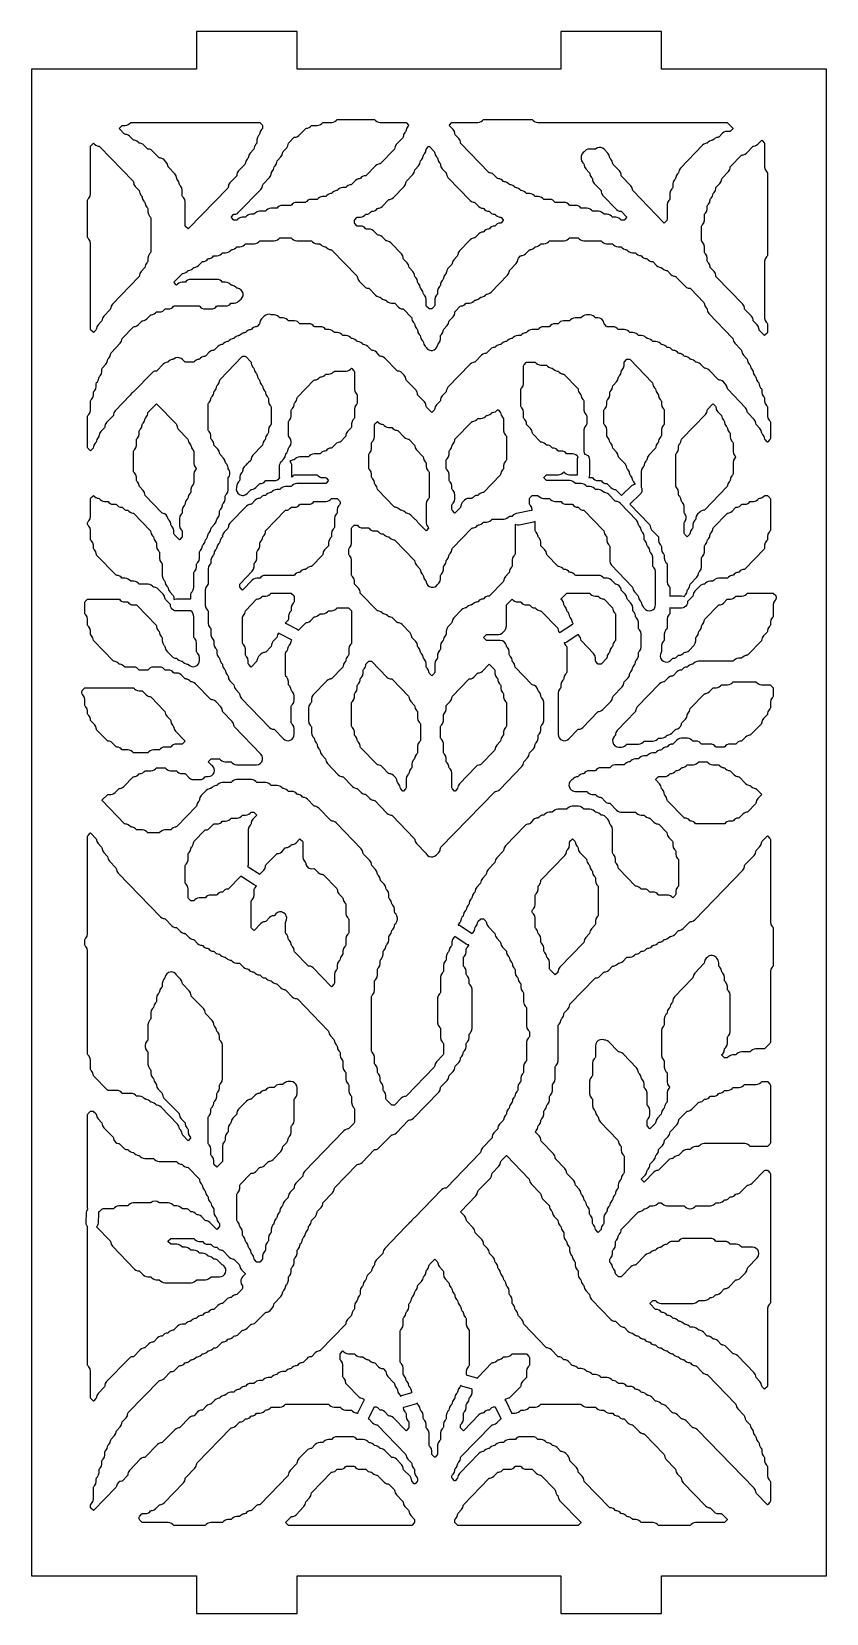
# Model space of a CAD drawing. Header units: millimetres. Extents: x 0 to 63, y 0 to 126.
import ezdxf

# ---------------------------------------------------------------- set-up
doc = ezdxf.new("R2010")
doc.units = ezdxf.units.MM
doc.layers.add('CUT', color=1, linetype='Continuous')

msp = doc.modelspace()

# ---------------------------------------------------------------- linework, layer by layer
at = {"layer": 'CUT'}
for points in [[(13.134, 3), (13.134, 0), (21.134, 0), (21.134, 3), (42.134, 3), (42.134, 0), (50.134, 0), (50.134, 3), (63.2679, 3), (63.2679, 123), (50.134, 123), (50.134, 126), (42.134, 126), (42.134, 123), (21.134, 123), (21.134, 126), (13.134, 126), (13.134, 123), (0, 123), (0, 3)], [(18.3879, 118.4802), (18.3879, 118.3409), (18.3792, 118.2962), (18.3544, 118.258), (18.3004, 118.2023), (18.1961, 118.042), (18.1716, 117.9161), (18.1688, 117.9166), (18.1508, 117.8246), (18.126, 117.7864), (18.072, 117.7307), (17.9677, 117.5705), (17.9312, 117.3828), (17.9312, 117.1619), (17.9225, 117.1172), (17.8976, 117.079), (17.8436, 117.0233), (17.7393, 116.8631), (17.7148, 116.7371), (17.712, 116.7377), (17.6941, 116.6456), (17.6692, 116.6075), (17.3869, 116.3159), (17.2826, 116.1557), (17.2581, 116.0298), (17.2553, 116.0303), (17.2373, 115.9383), (17.2125, 115.9001), (17.1585, 115.8444), (17.0542, 115.6841), (17.0297, 115.5582), (17.0269, 115.5587), (17.0089, 115.4667), (16.9841, 115.4285), (16.4734, 114.9012), (16.3691, 114.741), (16.3445, 114.615), (16.3417, 114.6156), (16.3238, 114.5235), (16.299, 114.4854), (15.7882, 113.958), (15.6839, 113.7978), (15.6594, 113.6719), (15.6566, 113.6724), (15.6387, 113.5804), (15.6138, 113.5422), (12.478, 110.3046), (12.4501, 110.2838), (12.4221, 110.3046), (12.2552, 110.4769), (12.2304, 110.5151), (12.2217, 110.5598), (12.2217, 112.4312), (12.1851, 112.6189), (12.0808, 112.7791), (12.0269, 112.8348), (12.002, 112.873), (11.9933, 112.9177), (11.9933, 113.3744), (11.9568, 113.562), (11.8524, 113.7223), (11.7985, 113.778), (11.7736, 113.8162), (11.7557, 113.9082), (11.7529, 113.9077), (11.7284, 114.0336), (11.6241, 114.1938), (11.5701, 114.2496), (11.5452, 114.2877), (11.5273, 114.3798), (11.5245, 114.3793), (11.5, 114.5052), (11.3957, 114.6654), (10.885, 115.1927), (10.8601, 115.2309), (10.8422, 115.323), (10.8394, 115.3224), (10.8149, 115.4484), (10.7106, 115.6086), (10.542, 115.7826), (10.4374, 115.8651), (10.3148, 115.917), (10.2325, 115.9281), (10.2328, 115.9303), (10.1681, 115.939), (10.143, 115.9588), (9.6285, 116.49), (9.5239, 116.5724), (9.4013, 116.6244), (9.319, 116.6354), (9.3193, 116.6377), (9.2545, 116.6464), (9.2295, 116.6661), (8.9433, 116.9615), (8.8388, 117.044), (8.7162, 117.096), (8.6339, 117.107), (8.6342, 117.1092), (8.5694, 117.1179), (8.5443, 117.1377), (8.4866, 117.1973), (8.382, 117.2798), (8.2594, 117.3317), (8.1771, 117.3428), (8.1774, 117.345), (8.1126, 117.3537), (8.0876, 117.3735), (7.8014, 117.6689), (7.6969, 117.7514), (7.5743, 117.8033), (7.492, 117.8144), (7.4923, 117.8166), (7.4275, 117.8253), (7.4024, 117.8451), (6.9958, 118.2649), (6.9762, 118.2926), (6.9958, 118.3203), (7.1741, 118.5044), (7.1991, 118.5242), (7.2308, 118.5284), (7.4423, 118.5284), (7.5743, 118.5462), (7.6969, 118.5981), (7.8014, 118.6806), (7.8592, 118.7402), (7.8843, 118.76), (7.9159, 118.7642), (18.1261, 118.7642), (18.1578, 118.76), (18.1828, 118.7402), (18.3544, 118.5631), (18.3792, 118.5249)], [(19.0611, 114.6607), (19.0639, 114.6602), (19.0818, 114.7523), (19.1066, 114.7904), (19.1606, 114.8462), (19.2649, 115.0064), (19.2894, 115.1323), (19.2922, 115.1318), (19.3102, 115.2238), (19.335, 115.262), (19.389, 115.3177), (19.4933, 115.478), (19.5178, 115.6039), (19.5206, 115.6034), (19.5385, 115.6954), (19.5634, 115.7336), (19.8457, 116.0251), (19.95, 116.1853), (19.9746, 116.3113), (19.9774, 116.3107), (19.9953, 116.4028), (20.0202, 116.441), (20.3025, 116.7325), (20.4068, 116.8927), (20.4313, 117.0186), (20.4341, 117.0181), (20.4521, 117.1102), (20.4769, 117.1483), (20.8769, 117.5612), (20.9019, 117.581), (20.9667, 117.5897), (20.9664, 117.5919), (21.0487, 117.603), (21.1713, 117.6549), (21.2759, 117.7374), (21.7904, 118.2686), (21.8154, 118.2884), (21.8802, 118.2971), (21.8799, 118.2993), (21.9622, 118.3104), (22.0848, 118.3623), (22.1894, 118.4448), (22.2471, 118.5044), (22.2722, 118.5242), (22.3038, 118.5284), (22.7437, 118.5284), (22.8757, 118.5462), (22.9983, 118.5981), (23.1029, 118.6806), (23.1607, 118.7402), (23.1857, 118.76), (23.2174, 118.7642), (23.8856, 118.7642), (24.0176, 118.7819), (24.1402, 118.8339), (24.2448, 118.9163), (24.3026, 118.976), (24.3276, 118.9957), (24.3593, 119), (27.2613, 119), (27.293, 118.9957), (27.318, 118.976), (27.3758, 118.9163), (27.4803, 118.8339), (27.603, 118.7819), (27.7349, 118.7642), (29.7735, 118.7642), (29.8051, 118.76), (29.8302, 118.7402), (30.0085, 118.5561), (30.0281, 118.5284), (30.0085, 118.5007), (29.9478, 118.438), (29.8435, 118.2778), (29.819, 118.1519), (29.8162, 118.1524), (29.7982, 118.0604), (29.7734, 118.0222), (29.7194, 117.9665), (29.6151, 117.8063), (29.5906, 117.6803), (29.5878, 117.6809), (29.5698, 117.5888), (29.545, 117.5506), (29.0343, 117.0233), (28.93, 116.8631), (28.9054, 116.7371), (28.9026, 116.7377), (28.8847, 116.6456), (28.8599, 116.6075), (27.7748, 115.4872), (27.7497, 115.4674), (27.6849, 115.4587), (27.6852, 115.4565), (27.603, 115.4454), (27.4803, 115.3935), (27.3758, 115.311), (26.6329, 114.544), (26.6078, 114.5243), (26.543, 114.5155), (26.5433, 114.5133), (26.4611, 114.5023), (26.3384, 114.4503), (26.2339, 114.3679), (26.1761, 114.3082), (26.1511, 114.2885), (26.0863, 114.2798), (26.0866, 114.2775), (26.0043, 114.2665), (25.8817, 114.2145), (25.7771, 114.1321), (25.491, 113.8367), (25.4659, 113.8169), (25.4011, 113.8082), (25.4014, 113.806), (25.3192, 113.7949), (25.1965, 113.743), (25.092, 113.6605), (25.0342, 113.6009), (25.0092, 113.5811), (24.9775, 113.5768), (24.766, 113.5768), (24.634, 113.5591), (24.5114, 113.5072), (24.4068, 113.4247), (24.3491, 113.3651), (24.324, 113.3453), (24.2592, 113.3366), (24.2595, 113.3344), (24.1773, 113.3233), (24.0546, 113.2714), (23.9501, 113.1889), (23.8923, 113.1293), (23.8673, 113.1095), (23.8025, 113.1008), (23.8028, 113.0986), (23.7205, 113.0875), (23.5979, 113.0356), (23.4933, 112.9531), (23.4356, 112.8935), (23.4105, 112.8737), (23.3789, 112.8695), (23.1673, 112.8695), (23.0354, 112.8517), (22.9127, 112.7998), (22.8082, 112.7173), (22.7504, 112.6577), (22.7254, 112.6379), (22.6937, 112.6337), (22.2538, 112.6337), (22.1218, 112.616), (21.9992, 112.564), (21.8947, 112.4815), (21.8369, 112.4219), (21.8118, 112.4021), (21.7802, 112.3979), (21.1119, 112.3979), (20.9799, 112.3802), (20.8573, 112.3282), (20.7528, 112.2458), (20.695, 112.1861), (20.6699, 112.1664), (20.6383, 112.1621), (19.97, 112.1621), (19.838, 112.1444), (19.7154, 112.0924), (19.6109, 112.01), (19.5531, 111.9503), (19.528, 111.9306), (19.4964, 111.9263), (19.0565, 111.9263), (18.9245, 111.9086), (18.8019, 111.8566), (18.6973, 111.7742), (18.6396, 111.7145), (18.6145, 111.6948), (18.5829, 111.6905), (18.143, 111.6905), (18.011, 111.6728), (17.8884, 111.6209), (17.7838, 111.5384), (17.7261, 111.4788), (17.701, 111.459), (17.6694, 111.4547), (17.4578, 111.4547), (17.3259, 111.437), (17.2032, 111.3851), (17.0987, 111.3026), (17.0409, 111.243), (17.0159, 111.2232), (16.9842, 111.2189), (16.7727, 111.2189), (16.6407, 111.2012), (16.5181, 111.1493), (16.4135, 111.0668), (16.3558, 111.0072), (16.3307, 110.9874), (16.2991, 110.9832), (16.1376, 110.9832), (16.1059, 110.9874), (16.0809, 111.0072), (15.9026, 111.1913), (15.883, 111.2189), (15.9026, 111.2466), (16.0809, 111.4307), (16.1059, 111.4505), (16.1707, 111.4592), (16.1704, 111.4614), (16.2527, 111.4725), (16.3753, 111.5244), (16.4799, 111.6069), (18.2471, 113.4314), (18.3514, 113.5916), (18.3759, 113.7176), (18.3787, 113.717), (18.3966, 113.8091), (18.4215, 113.8473), (18.9322, 114.3746), (19.0365, 114.5348)], [(40.1639, 118.7819), (40.2958, 118.7642), (55.3521, 118.7642), (55.3837, 118.76), (55.4088, 118.7402), (55.8154, 118.3203), (55.835, 118.2926), (55.8154, 118.2649), (55.6371, 118.0809), (55.6121, 118.0611), (55.5804, 118.0568), (55.3689, 118.0568), (55.2369, 118.0391), (55.1143, 117.9872), (55.0098, 117.9047), (54.7236, 117.6093), (54.6985, 117.5895), (54.6338, 117.5808), (54.6341, 117.5786), (54.5518, 117.5675), (54.4292, 117.5156), (54.3246, 117.4331), (54.2669, 117.3735), (54.2418, 117.3537), (54.177, 117.345), (54.1773, 117.3428), (54.095, 117.3317), (53.9724, 117.2798), (53.8679, 117.1973), (53.8101, 117.1377), (53.785, 117.1179), (53.7202, 117.1092), (53.7205, 117.107), (53.6383, 117.096), (53.5157, 117.044), (53.4111, 116.9615), (51.6439, 115.137), (51.5396, 114.9768), (51.515, 114.8508), (51.5123, 114.8514), (51.4943, 114.7593), (51.4695, 114.7211), (51.4155, 114.6654), (51.3112, 114.5052), (51.2867, 114.3793), (51.2839, 114.3798), (51.2659, 114.2877), (51.2411, 114.2496), (51.1871, 114.1938), (51.0828, 114.0336), (51.0463, 113.846), (51.0463, 113.6251), (51.0376, 113.5804), (51.0127, 113.5422), (50.9587, 113.4865), (50.8544, 113.3263), (50.8179, 113.1386), (50.8179, 112.6819), (50.8092, 112.6372), (50.7843, 112.599), (50.7304, 112.5433), (50.6261, 112.3831), (50.5895, 112.1954), (50.5895, 111.0314), (50.5808, 110.9867), (50.5559, 110.9485), (50.3891, 110.7762), (50.3611, 110.7554), (50.3332, 110.7762), (47.8825, 113.3064), (47.8577, 113.3446), (47.8397, 113.4366), (47.8369, 113.4361), (47.8124, 113.562), (47.7081, 113.7223), (46.969, 114.4854), (46.9441, 114.5235), (46.9262, 114.6156), (46.9234, 114.615), (46.8989, 114.741), (46.7946, 114.9012), (46.2839, 115.4285), (46.259, 115.4667), (46.2411, 115.5587), (46.2383, 115.5582), (46.2137, 115.6841), (46.1094, 115.8444), (46.0555, 115.9001), (46.0306, 115.9383), (46.0127, 116.0303), (46.0099, 116.0298), (45.9854, 116.1557), (45.8811, 116.3159), (45.5795, 116.6273), (45.4634, 116.7164), (45.3264, 116.768), (45.1803, 116.7778), (45.0377, 116.7449), (44.9107, 116.672), (44.8782, 116.6464), (44.8466, 116.6421), (44.4067, 116.6421), (44.2747, 116.6244), (44.1521, 116.5724), (44.0475, 116.49), (43.9898, 116.4303), (43.9193, 116.3747), (43.7995, 116.2383), (43.7363, 116.0681), (43.7381, 115.8865), (43.7473, 115.8391), (43.7501, 115.8397), (43.7747, 115.7137), (43.879, 115.5535), (43.9329, 115.4978), (43.9578, 115.4596), (43.9757, 115.3676), (43.9785, 115.3681), (44.003, 115.2422), (44.1073, 115.082), (44.3897, 114.7904), (44.4145, 114.7523), (44.4325, 114.6602), (44.4353, 114.6607), (44.4598, 114.5348), (44.5641, 114.3746), (44.6181, 114.3189), (44.6429, 114.2807), (44.6609, 114.1886), (44.6636, 114.1892), (44.6882, 114.0632), (44.7925, 113.903), (45.3032, 113.3757), (45.3281, 113.3375), (45.346, 113.2455), (45.3488, 113.246), (45.3733, 113.1201), (45.4776, 112.9598), (46.5597, 111.8427), (46.6643, 111.7602), (46.7869, 111.7083), (46.8691, 111.6972), (46.8688, 111.695), (46.9336, 111.6863), (46.9587, 111.6665), (47.3654, 111.2466), (47.385, 111.2189), (47.3654, 111.1913), (47.1871, 111.0072), (47.162, 110.9874), (47.1304, 110.9832), (46.9689, 110.9832), (46.9372, 110.9874), (46.9122, 111.0072), (46.8544, 111.0668), (46.7498, 111.1493), (46.6272, 111.2012), (46.4953, 111.2189), (46.2837, 111.2189), (46.2521, 111.2232), (46.227, 111.243), (46.1693, 111.3026), (46.0647, 111.3851), (45.9421, 111.437), (45.8101, 111.4547), (45.5986, 111.4547), (45.567, 111.459), (45.5419, 111.4788), (45.4841, 111.5384), (45.3796, 111.6209), (45.257, 111.6728), (45.125, 111.6905), (44.6851, 111.6905), (44.6534, 111.6948), (44.6284, 111.7145), (44.5706, 111.7742), (44.466, 111.8566), (44.3434, 111.9086), (44.2115, 111.9263), (43.7716, 111.9263), (43.7399, 111.9306), (43.7148, 111.9503), (43.6571, 112.01), (43.5525, 112.0924), (43.4299, 112.1444), (43.2979, 112.1621), (42.858, 112.1621), (42.8264, 112.1664), (42.8013, 112.1861), (42.7436, 112.2458), (42.639, 112.3282), (42.5164, 112.3802), (42.3844, 112.3979), (41.7161, 112.3979), (41.6845, 112.4021), (41.6594, 112.4219), (41.6017, 112.4815), (41.4971, 112.564), (41.3745, 112.616), (41.2425, 112.6337), (40.8026, 112.6337), (40.771, 112.6379), (40.7459, 112.6577), (40.6881, 112.7173), (40.5836, 112.7998), (40.461, 112.8517), (40.329, 112.8695), (40.1175, 112.8695), (40.0858, 112.8737), (40.0608, 112.8935), (40.003, 112.9531), (39.8984, 113.0356), (39.7758, 113.0875), (39.6439, 113.1053), (39.4323, 113.1053), (39.4007, 113.1095), (39.3756, 113.1293), (39.3179, 113.1889), (39.2133, 113.2714), (39.0907, 113.3233), (39.0084, 113.3344), (39.0087, 113.3366), (38.9439, 113.3453), (38.9189, 113.3651), (38.8611, 113.4247), (38.7565, 113.5072), (38.6339, 113.5591), (38.5517, 113.5702), (38.552, 113.5724), (38.4872, 113.5811), (38.4621, 113.6009), (38.4043, 113.6605), (38.2998, 113.743), (38.1772, 113.7949), (38.0949, 113.806), (38.0952, 113.8082), (38.0304, 113.8169), (38.0053, 113.8367), (37.9476, 113.8963), (37.843, 113.9787), (37.7204, 114.0307), (37.6381, 114.0417), (37.6384, 114.044), (37.5737, 114.0527), (37.5486, 114.0724), (37.4908, 114.1321), (37.3863, 114.2145), (37.2637, 114.2665), (37.1814, 114.2775), (37.1817, 114.2798), (37.1169, 114.2885), (37.0918, 114.3082), (36.8057, 114.6037), (36.7011, 114.6861), (36.5785, 114.7381), (36.4962, 114.7491), (36.4965, 114.7513), (36.4318, 114.76), (36.4067, 114.7798), (34.1797, 117.079), (34.1549, 117.1172), (34.1369, 117.2093), (34.1341, 117.2087), (34.1096, 117.3347), (34.0053, 117.4949), (33.723, 117.7864), (33.6981, 117.8246), (33.6802, 117.9166), (33.6774, 117.9161), (33.6528, 118.042), (33.5485, 118.2023), (33.2595, 118.5007), (33.2399, 118.5284), (33.2595, 118.5561), (33.4377, 118.7402), (33.4628, 118.76), (33.4945, 118.7642), (35.533, 118.7642), (35.665, 118.7819), (35.7876, 118.8339), (35.8922, 118.9163), (35.9499, 118.976), (35.975, 118.9957), (36.0066, 119), (39.8222, 119), (39.8539, 118.9957), (39.8789, 118.976), (39.9367, 118.9163), (40.0412, 118.8339)], [(53.3301, 109.3809), (53.3301, 110.4633), (53.3388, 110.5081), (53.3636, 110.5462), (53.4176, 110.602), (53.5219, 110.7622), (53.5585, 110.9498), (53.5585, 111.4065), (53.5672, 111.4512), (53.592, 111.4894), (53.646, 111.5451), (53.7503, 111.7053), (53.7868, 111.893), (53.7868, 112.1139), (53.7955, 112.1586), (53.8204, 112.1968), (53.8744, 112.2525), (53.9787, 112.4127), (54.0032, 112.5386), (54.006, 112.5381), (54.0239, 112.6302), (54.0488, 112.6683), (54.1027, 112.7241), (54.207, 112.8843), (54.2316, 113.0102), (54.2344, 113.0097), (54.2523, 113.1017), (54.2772, 113.1399), (54.3311, 113.1956), (54.4354, 113.3559), (54.46, 113.4818), (54.4627, 113.4813), (54.4807, 113.5733), (54.5055, 113.6115), (54.7879, 113.903), (54.8922, 114.0632), (54.9167, 114.1892), (54.9195, 114.1886), (54.9374, 114.2807), (54.9623, 114.3189), (55.473, 114.8462), (55.5773, 115.0064), (55.6019, 115.1323), (55.6046, 115.1318), (55.6226, 115.2238), (55.6474, 115.262), (56.5041, 116.1465), (56.5292, 116.1663), (56.594, 116.175), (56.5937, 116.1772), (56.6759, 116.1883), (56.7986, 116.2402), (56.9031, 116.3227), (57.4176, 116.8539), (57.4427, 116.8736), (57.5075, 116.8823), (57.5072, 116.8846), (57.5895, 116.8956), (57.7121, 116.9476), (57.8166, 117.03), (58.0981, 117.3206), (58.126, 117.3415), (58.154, 117.3206), (58.3209, 117.1483), (58.3457, 117.1102), (58.3544, 117.0654), (58.3544, 115.194), (58.391, 115.0064), (58.4953, 114.8462), (58.5492, 114.7904), (58.5741, 114.7523), (58.5828, 114.7076), (58.5828, 108.2019), (58.5741, 108.1572), (58.5492, 108.119), (58.4953, 108.0633), (58.391, 107.9031), (58.3544, 107.7154), (58.3544, 103.1688), (58.391, 102.9811), (58.4953, 102.8209), (58.5492, 102.7652), (58.5741, 102.727), (58.5828, 102.6823), (58.5828, 102.0714), (58.5741, 102.0267), (58.5492, 101.9885), (58.3824, 101.8162), (58.3544, 101.7954), (58.3265, 101.8162), (57.9312, 102.2243), (57.9064, 102.2625), (57.8884, 102.3545), (57.8857, 102.354), (57.8611, 102.4799), (57.7568, 102.6402), (57.4745, 102.9317), (57.4496, 102.9698), (57.4317, 103.0619), (57.4289, 103.0614), (57.4044, 103.1873), (57.3001, 103.3475), (56.7893, 103.8748), (56.7645, 103.913), (56.7465, 104.0051), (56.7438, 104.0045), (56.7192, 104.1305), (56.6149, 104.2907), (54.5055, 106.4685), (54.4807, 106.5067), (54.4627, 106.5987), (54.46, 106.5982), (54.4354, 106.7241), (54.3311, 106.8844), (54.0488, 107.1759), (54.0239, 107.2141), (54.006, 107.3061), (54.0032, 107.3056), (53.9787, 107.4315), (53.8744, 107.5917), (53.8204, 107.6475), (53.7955, 107.6856), (53.7868, 107.7303), (53.7868, 107.9512), (53.7503, 108.1389), (53.646, 108.2991), (53.592, 108.3548), (53.5672, 108.393), (53.5585, 108.4377), (53.5585, 108.8944), (53.5219, 109.082), (53.4176, 109.2423), (53.3636, 109.298), (53.3388, 109.3362)], [(5.2217, 116.8956), (5.304, 116.8846), (5.3037, 116.8823), (5.3685, 116.8736), (5.3935, 116.8539), (8.0773, 114.0831), (8.1021, 114.0449), (8.1201, 113.9528), (8.1229, 113.9534), (8.1474, 113.8274), (8.2517, 113.6672), (8.534, 113.3757), (8.5589, 113.3375), (8.5768, 113.2455), (8.5796, 113.246), (8.6041, 113.1201), (8.7084, 112.9598), (8.7624, 112.9041), (8.7873, 112.8659), (8.8052, 112.7739), (8.808, 112.7744), (8.8325, 112.6485), (8.9368, 112.4883), (8.9908, 112.4325), (9.0157, 112.3944), (9.0336, 112.3023), (9.0364, 112.3029), (9.0609, 112.1769), (9.1652, 112.0167), (9.2192, 111.961), (9.244, 111.9228), (9.2527, 111.8781), (9.2527, 111.6572), (9.2893, 111.4695), (9.3936, 111.3093), (9.4476, 111.2536), (9.4724, 111.2154), (9.4811, 111.1707), (9.4811, 108.4377), (9.4724, 108.393), (9.4476, 108.3548), (9.3936, 108.2991), (9.2893, 108.1389), (9.2527, 107.9512), (9.2527, 107.7303), (9.244, 107.6856), (9.2192, 107.6475), (9.1652, 107.5917), (9.0609, 107.4315), (9.0364, 107.3056), (9.0336, 107.3061), (9.0157, 107.2141), (8.9908, 107.1759), (8.7084, 106.8844), (8.6041, 106.7241), (8.5796, 106.5982), (8.5768, 106.5987), (8.5589, 106.5067), (8.534, 106.4685), (6.4246, 104.2907), (6.3203, 104.1305), (6.2958, 104.0045), (6.293, 104.0051), (6.2751, 103.913), (6.2502, 103.8748), (5.7395, 103.3475), (5.6352, 103.1873), (5.6107, 103.0614), (5.6079, 103.0619), (5.59, 102.9698), (5.5651, 102.9317), (5.2827, 102.6402), (5.1784, 102.4799), (5.1539, 102.354), (5.1511, 102.3545), (5.1332, 102.2625), (5.1083, 102.2243), (4.9415, 102.052), (4.9135, 102.0312), (4.8856, 102.052), (4.7187, 102.2243), (4.6938, 102.2625), (4.6851, 102.3072), (4.6851, 109.1302), (4.6486, 109.3178), (4.5443, 109.478), (4.4903, 109.5338), (4.4655, 109.5719), (4.4568, 109.6167), (4.4568, 112.5854), (4.4655, 112.6302), (4.4903, 112.6683), (4.5443, 112.7241), (4.6486, 112.8843), (4.6851, 113.0719), (4.6851, 116.8297), (4.6938, 116.8744), (4.7187, 116.9125), (4.8856, 117.0848), (4.9135, 117.1057), (4.9415, 117.0848), (4.9945, 117.03), (5.0991, 116.9476)], [(27.2149, 111.7083), (27.3376, 111.7602), (27.4421, 111.8427), (27.4999, 111.9023), (27.5249, 111.9221), (27.5897, 111.9308), (27.5894, 111.933), (27.6717, 111.944), (27.7943, 111.996), (27.8989, 112.0785), (28.4134, 112.6097), (28.4385, 112.6294), (28.5032, 112.6381), (28.5029, 112.6404), (28.5852, 112.6514), (28.7078, 112.7034), (28.8124, 112.7858), (29.6661, 113.6672), (29.7704, 113.8274), (29.7949, 113.9534), (29.7977, 113.9528), (29.8156, 114.0449), (29.8405, 114.0831), (30.3512, 114.6104), (30.4555, 114.7706), (30.4801, 114.8965), (30.4829, 114.896), (30.5008, 114.9881), (30.5256, 115.0262), (30.808, 115.3177), (30.9123, 115.478), (30.9368, 115.6039), (30.9396, 115.6034), (30.9575, 115.6954), (30.9824, 115.7336), (31.0364, 115.7893), (31.1407, 115.9495), (31.1652, 116.0755), (31.168, 116.0749), (31.1859, 116.167), (31.2108, 116.2052), (31.2647, 116.2609), (31.369, 116.4211), (31.3936, 116.5471), (31.3964, 116.5465), (31.4143, 116.6386), (31.4392, 116.6768), (31.606, 116.8491), (31.634, 116.8699), (31.6619, 116.8491), (32.0572, 116.441), (32.082, 116.4028), (32.1, 116.3107), (32.1028, 116.3113), (32.1273, 116.1853), (32.2316, 116.0251), (32.2856, 115.9694), (32.3104, 115.9312), (32.3283, 115.8391), (32.3311, 115.8397), (32.3557, 115.7137), (32.46, 115.5535), (32.5139, 115.4978), (32.5388, 115.4596), (32.5567, 115.3676), (32.5595, 115.3681), (32.584, 115.2422), (32.6883, 115.082), (32.9707, 114.7904), (32.9955, 114.7523), (33.0135, 114.6602), (33.0163, 114.6607), (33.0408, 114.5348), (33.1451, 114.3746), (34.9123, 112.55), (35.0169, 112.4676), (35.1395, 112.4156), (35.2218, 112.4046), (35.2215, 112.4023), (35.2863, 112.3936), (35.3113, 112.3739), (35.5975, 112.0785), (35.702, 111.996), (35.8246, 111.944), (35.9069, 111.933), (35.9066, 111.9308), (35.9714, 111.9221), (35.9965, 111.9023), (36.0542, 111.8427), (36.1588, 111.7602), (36.2814, 111.7083), (36.3637, 111.6972), (36.3634, 111.695), (36.4282, 111.6863), (36.4532, 111.6665), (36.511, 111.6069), (36.6155, 111.5244), (36.7382, 111.4725), (36.8204, 111.4614), (36.8201, 111.4592), (36.8849, 111.4505), (36.91, 111.4307), (36.9677, 111.3711), (37.0723, 111.2886), (37.1949, 111.2367), (37.2772, 111.2256), (37.2769, 111.2234), (37.3417, 111.2147), (37.3667, 111.1949), (37.545, 111.0108), (37.5646, 110.9832), (37.545, 110.9555), (37.3667, 110.7714), (37.3417, 110.7516), (37.2769, 110.7429), (37.2772, 110.7407), (37.1949, 110.7296), (37.0723, 110.6777), (36.9677, 110.5952), (36.91, 110.5356), (36.8849, 110.5158), (36.8201, 110.5071), (36.8204, 110.5049), (36.7382, 110.4938), (36.6155, 110.4419), (36.511, 110.3594), (36.4532, 110.2998), (36.4282, 110.28), (36.3634, 110.2713), (36.3637, 110.2691), (36.2814, 110.2581), (36.1588, 110.2061), (36.0542, 110.1237), (35.9965, 110.064), (35.9714, 110.0443), (35.9066, 110.0355), (35.9069, 110.0333), (35.8246, 110.0223), (35.702, 109.9703), (35.5975, 109.8879), (35.3113, 109.5924), (35.2863, 109.5727), (35.2215, 109.564), (35.2218, 109.5617), (35.1395, 109.5507), (35.0169, 109.4987), (34.9123, 109.4163), (34.0586, 108.5349), (33.9543, 108.3747), (33.9298, 108.2487), (33.927, 108.2493), (33.9091, 108.1572), (33.8842, 108.119), (33.6019, 107.8275), (33.4976, 107.6673), (33.473, 107.5414), (33.4702, 107.5419), (33.4523, 107.4498), (33.4275, 107.4117), (33.1451, 107.1202), (33.0408, 106.9599), (33.0163, 106.834), (33.0135, 106.8345), (32.9955, 106.7425), (32.9707, 106.7043), (32.9167, 106.6486), (32.8124, 106.4884), (32.7879, 106.3624), (32.7851, 106.363), (32.7672, 106.2709), (32.7423, 106.2327), (32.6883, 106.177), (32.584, 106.0168), (32.5595, 105.8908), (32.5567, 105.8914), (32.5388, 105.7993), (32.5139, 105.7611), (32.46, 105.7054), (32.3557, 105.5452), (32.3191, 105.3576), (32.3191, 105.1367), (32.3104, 105.0919), (32.2856, 105.0538), (32.2316, 104.998), (32.1273, 104.8378), (32.0907, 104.6502), (32.0907, 104.1935), (32.082, 104.1488), (32.0572, 104.1106), (31.8856, 103.9335), (31.8606, 103.9137), (31.8289, 103.9095), (31.6674, 103.9095), (31.6358, 103.9137), (31.6107, 103.9335), (31.4392, 104.1106), (31.4143, 104.1488), (31.4056, 104.1935), (31.4056, 104.6502), (31.369, 104.8378), (31.2647, 104.998), (31.2108, 105.0538), (31.1859, 105.0919), (31.168, 105.184), (31.1652, 105.1835), (31.1407, 105.3094), (31.0364, 105.4696), (30.9824, 105.5254), (30.9575, 105.5635), (30.9396, 105.6556), (30.9368, 105.655), (30.9123, 105.781), (30.808, 105.9412), (30.754, 105.9969), (30.7292, 106.0351), (30.7112, 106.1272), (30.7084, 106.1266), (30.6839, 106.2526), (30.5796, 106.4128), (30.5256, 106.4685), (30.5008, 106.5067), (30.4829, 106.5987), (30.4801, 106.5982), (30.4555, 106.7241), (30.3512, 106.8844), (30.0689, 107.1759), (30.044, 107.2141), (30.0261, 107.3061), (30.0233, 107.3056), (29.9988, 107.4315), (29.8945, 107.5917), (29.6121, 107.8832), (29.5873, 107.9214), (29.5693, 108.0135), (29.5665, 108.0129), (29.542, 108.1389), (29.4377, 108.2991), (28.584, 109.1805), (28.4795, 109.263), (28.3568, 109.3149), (28.2746, 109.326), (28.2749, 109.3282), (28.2101, 109.3369), (28.185, 109.3567), (27.8989, 109.6521), (27.7943, 109.7345), (27.6717, 109.7865), (27.5894, 109.7975), (27.5897, 109.7998), (27.5249, 109.8085), (27.4999, 109.8282), (27.2137, 110.1237), (27.1092, 110.2061), (26.9866, 110.2581), (26.8546, 110.2758), (26.6431, 110.2758), (26.6114, 110.28), (26.5864, 110.2998), (26.5286, 110.3594), (26.424, 110.4419), (26.3014, 110.4938), (26.1694, 110.5116), (25.9579, 110.5116), (25.9263, 110.5158), (25.9012, 110.5356), (25.7297, 110.7127), (25.7048, 110.7509), (25.6961, 110.7956), (25.6961, 110.9349), (25.7048, 110.9796), (25.7297, 111.0178), (25.9012, 111.1949), (25.9263, 111.2147), (25.9579, 111.2189), (26.1694, 111.2189), (26.3014, 111.2367), (26.424, 111.2886), (26.5286, 111.3711), (26.5864, 111.4307), (26.6114, 111.4505), (26.6762, 111.4592), (26.6759, 111.4614), (26.7582, 111.4725), (26.8808, 111.5244), (26.9853, 111.6069), (27.0431, 111.6665), (27.0682, 111.6863), (27.133, 111.695), (27.1327, 111.6972)], [(4.9135, 97.2591), (4.9222, 97.3038), (4.9471, 97.342), (5.0011, 97.3977), (5.1054, 97.558), (5.1419, 97.7456), (5.1419, 97.9665), (5.1506, 98.0112), (5.1755, 98.0494), (5.2294, 98.1051), (5.3337, 98.2653), (5.3583, 98.3913), (5.3611, 98.3907), (5.379, 98.4828), (5.4038, 98.521), (5.4578, 98.5767), (5.5621, 98.7369), (5.5987, 98.9246), (5.5987, 99.1454), (5.6074, 99.1902), (5.6322, 99.2283), (5.9146, 99.5198), (6.0189, 99.6801), (6.0434, 99.806), (6.0462, 99.8055), (6.0641, 99.8975), (6.089, 99.9357), (6.143, 99.9914), (6.2473, 100.1516), (6.2718, 100.2776), (6.2746, 100.277), (6.2925, 100.3691), (6.3174, 100.4073), (7.0565, 101.1704), (7.1608, 101.3306), (7.1853, 101.4565), (7.1881, 101.456), (7.206, 101.5481), (7.2309, 101.5862), (8.0876, 102.4707), (8.1126, 102.4905), (8.1774, 102.4992), (8.1771, 102.5014), (8.2594, 102.5125), (8.382, 102.5644), (8.4866, 102.6469), (8.7727, 102.9423), (8.7978, 102.9621), (8.8626, 102.9708), (8.8623, 102.973), (8.9445, 102.984), (9.0672, 103.036), (9.1717, 103.1185), (9.4579, 103.4139), (9.4829, 103.4336), (9.5477, 103.4423), (9.5474, 103.4446), (9.6297, 103.4556), (9.7523, 103.5076), (9.8569, 103.59), (9.9146, 103.6497), (9.9397, 103.6694), (9.9713, 103.6737), (10.1828, 103.6737), (10.3148, 103.6914), (10.4374, 103.7434), (10.542, 103.8258), (10.5998, 103.8855), (10.6248, 103.9052), (10.6565, 103.9095), (10.868, 103.9095), (11, 103.9272), (11.1226, 103.9791), (11.2271, 104.0616), (11.2849, 104.1212), (11.31, 104.141), (11.3416, 104.1453), (13.3301, 104.1453), (13.3618, 104.141), (13.3868, 104.1212), (13.4446, 104.0616), (13.5492, 103.9791), (13.6718, 103.9272), (13.8038, 103.9095), (14.2937, 103.9095), (14.4257, 103.9272), (14.5483, 103.9791), (14.6528, 104.0616), (14.7106, 104.1212), (14.7357, 104.141), (14.7673, 104.1453), (15.4356, 104.1453), (15.5676, 104.163), (15.6902, 104.2149), (15.7947, 104.2974), (15.8525, 104.357), (15.8776, 104.3768), (15.9092, 104.3811), (16.1207, 104.3811), (16.2527, 104.3988), (16.3753, 104.4507), (16.4799, 104.5332), (16.5376, 104.5928), (16.6054, 104.6462), (16.6689, 104.6864), (16.7712, 104.8127), (16.8275, 104.9651), (16.832, 105.1276), (16.7842, 105.2828), (16.6891, 105.4146), (16.5568, 105.5089), (16.4012, 105.5558), (16.3339, 105.5646), (16.3093, 105.584), (16.2515, 105.6437), (16.1469, 105.7261), (16.0243, 105.7781), (15.942, 105.7891), (15.9423, 105.7913), (15.8776, 105.8), (15.8525, 105.8198), (15.7947, 105.8794), (15.6902, 105.9619), (15.5676, 106.0138), (15.4356, 106.0316), (15.2241, 106.0316), (15.1924, 106.0358), (15.1674, 106.0556), (15.1096, 106.1152), (15.005, 106.1977), (14.8824, 106.2496), (14.7504, 106.2674), (12.6619, 106.2674), (12.5299, 106.2496), (12.4073, 106.1977), (12.3027, 106.1152), (12.2449, 106.0556), (12.2199, 106.0358), (12.1882, 106.0316), (11.9767, 106.0316), (11.8447, 106.0138), (11.7221, 105.9619), (11.6176, 105.8794), (11.5645, 105.8246), (11.5365, 105.8038), (11.5086, 105.8246), (11.335, 106.0039), (11.3154, 106.0316), (11.335, 106.0593), (11.97, 106.7149), (11.9951, 106.7347), (12.0599, 106.7434), (12.0596, 106.7456), (12.1419, 106.7567), (12.2645, 106.8086), (12.369, 106.8911), (12.4268, 106.9507), (12.4519, 106.9705), (12.5166, 106.9792), (12.5163, 106.9814), (12.5986, 106.9925), (12.7212, 107.0444), (12.8258, 107.1269), (12.8836, 107.1865), (12.9086, 107.2063), (12.9734, 107.215), (12.9731, 107.2172), (13.0554, 107.2283), (13.178, 107.2802), (13.2826, 107.3627), (13.5687, 107.6581), (13.5938, 107.6779), (13.6585, 107.6866), (13.6582, 107.6888), (13.7405, 107.6998), (13.8631, 107.7518), (13.9677, 107.8342), (14.0255, 107.8939), (14.0505, 107.9136), (14.1153, 107.9223), (14.115, 107.9246), (14.1973, 107.9356), (14.3199, 107.9876), (14.4245, 108.07), (14.4822, 108.1297), (14.5073, 108.1494), (14.5389, 108.1537), (14.7504, 108.1537), (14.8824, 108.1714), (15.005, 108.2234), (15.1096, 108.3058), (15.1674, 108.3655), (15.1924, 108.3852), (15.2241, 108.3895), (15.4356, 108.3895), (15.5676, 108.4072), (15.6902, 108.4591), (15.7947, 108.5416), (15.8525, 108.6012), (15.8776, 108.621), (15.9423, 108.6297), (15.942, 108.6319), (16.0243, 108.643), (16.1469, 108.6949), (16.2515, 108.7774), (16.3093, 108.837), (16.3343, 108.8568), (16.366, 108.8611), (16.5775, 108.8611), (16.7095, 108.8788), (16.8321, 108.9307), (16.9366, 109.0132), (16.9944, 109.0728), (17.0195, 109.0926), (17.0511, 109.0968), (17.7194, 109.0968), (17.8514, 109.1146), (17.974, 109.1665), (18.0785, 109.249), (18.1363, 109.3086), (18.1614, 109.3284), (18.193, 109.3326), (19.318, 109.3326), (19.45, 109.3504), (19.5726, 109.4023), (19.6772, 109.4848), (19.735, 109.5444), (19.76, 109.5642), (19.7917, 109.5684), (20.6383, 109.5684), (20.6699, 109.5642), (20.695, 109.5444), (20.7528, 109.4848), (20.8573, 109.4023), (20.9799, 109.3504), (21.1119, 109.3326), (22.237, 109.3326), (22.2686, 109.3284), (22.2937, 109.3086), (22.3514, 109.249), (22.456, 109.1665), (22.5786, 109.1146), (22.7106, 109.0968), (22.9221, 109.0968), (22.9537, 109.0926), (22.9788, 109.0728), (23.0366, 109.0132), (23.1411, 108.9307), (23.2637, 108.8788), (23.346, 108.8677), (23.3457, 108.8655), (23.4105, 108.8568), (23.4356, 108.837), (23.4933, 108.7774), (23.5979, 108.6949), (23.7205, 108.643), (23.8028, 108.6319), (23.8025, 108.6297), (23.8673, 108.621), (23.8923, 108.6012), (25.8909, 106.5378), (25.9158, 106.4996), (25.9337, 106.4076), (25.9365, 106.4081), (25.961, 106.2822), (26.0653, 106.122), (26.4623, 105.7121), (26.5668, 105.6297), (26.6894, 105.5777), (26.7717, 105.5667), (26.7714, 105.5645), (26.8362, 105.5557), (26.8613, 105.536), (27.3758, 105.0048), (27.4803, 104.9223), (27.603, 104.8704), (27.6852, 104.8593), (27.6849, 104.8571), (27.7497, 104.8484), (27.7748, 104.8286), (27.8325, 104.769), (27.9371, 104.6865), (28.0597, 104.6346), (28.142, 104.6235), (28.1417, 104.6213), (28.2065, 104.6126), (28.2315, 104.5928), (28.2893, 104.5332), (28.3939, 104.4507), (28.5165, 104.3988), (28.6485, 104.3811), (28.86, 104.3811), (28.8916, 104.3768), (28.9167, 104.357), (29.2028, 104.0616), (29.3074, 103.9791), (29.43, 103.9272), (29.5123, 103.9162), (29.512, 103.9139), (29.5768, 103.9052), (29.6018, 103.8855), (30.2301, 103.2368), (30.255, 103.1986), (30.2729, 103.1065), (30.2757, 103.1071), (30.3002, 102.9811), (30.4045, 102.8209), (30.4585, 102.7652), (30.4834, 102.727), (30.5013, 102.6349), (30.5041, 102.6355), (30.5286, 102.5095), (30.6329, 102.3493), (30.6869, 102.2936), (30.7117, 102.2554), (30.7297, 102.1634), (30.7325, 102.1639), (30.757, 102.038), (30.8613, 101.8777), (30.9153, 101.822), (30.9401, 101.7838), (30.9581, 101.6918), (30.9609, 101.6923), (30.9854, 101.5664), (31.0897, 101.4062), (31.1437, 101.3504), (31.1685, 101.3123), (31.1864, 101.2202), (31.1892, 101.2207), (31.2138, 101.0948), (31.3181, 100.9346), (31.372, 100.8789), (31.4044, 100.8292), (31.5024, 100.7187), (31.6284, 100.6416), (31.7714, 100.6047), (31.919, 100.6112), (32.0582, 100.6606), (32.1769, 100.7484), (32.2648, 100.8672), (32.3142, 101.0064), (32.3278, 101.0765), (32.3527, 101.1146), (32.4066, 101.1704), (32.5109, 101.3306), (32.5475, 101.5182), (32.5475, 101.7391), (32.5562, 101.7838), (32.5811, 101.822), (32.635, 101.8777), (32.7393, 102.038), (32.7639, 102.1639), (32.7667, 102.1634), (32.7846, 102.2554), (32.8094, 102.2936), (33.0918, 102.5851), (33.1961, 102.7453), (33.2206, 102.8713), (33.2234, 102.8707), (33.2413, 102.9628), (33.2662, 103.001), (33.5485, 103.2925), (33.6528, 103.4527), (33.6774, 103.5786), (33.6802, 103.5781), (33.6981, 103.6702), (33.723, 103.7083), (34.1229, 104.1212), (34.148, 104.141), (34.2127, 104.1497), (34.2124, 104.1519), (34.2947, 104.163), (34.4173, 104.2149), (34.5219, 104.2974), (34.5796, 104.357), (34.6047, 104.3768), (34.6364, 104.3811), (34.8479, 104.3811), (34.9799, 104.3988), (35.1025, 104.4507), (35.207, 104.5332), (35.2648, 104.5928), (35.2899, 104.6126), (35.3546, 104.6213), (35.3543, 104.6235), (35.4366, 104.6346), (35.5592, 104.6865), (35.6638, 104.769), (35.7215, 104.8286), (35.7466, 104.8484), (35.8114, 104.8571), (35.8111, 104.8593), (35.8934, 104.8704), (36.016, 104.9223), (36.1205, 105.0048), (36.1783, 105.0644), (36.2034, 105.0842), (36.2682, 105.0929), (36.2679, 105.0951), (36.3501, 105.1062), (36.4727, 105.1581), (36.5773, 105.2406), (37.8878, 106.5935), (37.9921, 106.7537), (38.0166, 106.8797), (38.0194, 106.8791), (38.0373, 106.9712), (38.0622, 107.0094), (38.5729, 107.5367), (38.6772, 107.6969), (38.7017, 107.8229), (38.7045, 107.8223), (38.7225, 107.9144), (38.7473, 107.9525), (38.9189, 108.1297), (38.9439, 108.1494), (39.0087, 108.1581), (39.0084, 108.1604), (39.0907, 108.1714), (39.2133, 108.2234), (39.3179, 108.3058), (39.604, 108.6012), (39.6291, 108.621), (39.6939, 108.6297), (39.6936, 108.6319), (39.7758, 108.643), (39.8984, 108.6949), (40.003, 108.7774), (40.0608, 108.837), (40.0858, 108.8568), (40.1506, 108.8655), (40.1503, 108.8677), (40.2326, 108.8788), (40.3552, 108.9307), (40.4598, 109.0132), (40.5175, 109.0728), (40.5426, 109.0926), (40.5742, 109.0968), (40.7858, 109.0968), (40.9177, 109.1146), (41.0403, 109.1665), (41.1449, 109.249), (41.2027, 109.3086), (41.2277, 109.3284), (41.2594, 109.3326), (42.3844, 109.3326), (42.5164, 109.3504), (42.639, 109.4023), (42.7436, 109.4848), (42.8013, 109.5444), (42.8264, 109.5642), (42.858, 109.5684), (43.4763, 109.5684), (43.5079, 109.5642), (43.533, 109.5444), (43.5908, 109.4848), (43.6953, 109.4023), (43.8179, 109.3504), (43.9499, 109.3326), (45.3033, 109.3326), (45.335, 109.3284), (45.36, 109.3086), (45.4178, 109.249), (45.5224, 109.1665), (45.645, 109.1146), (45.7769, 109.0968), (46.2169, 109.0968), (46.2485, 109.0926), (46.2736, 109.0728), (46.3313, 109.0132), (46.4359, 108.9307), (46.5585, 108.8788), (46.6905, 108.8611), (46.902, 108.8611), (46.9336, 108.8568), (46.9587, 108.837), (47.0165, 108.7774), (47.121, 108.6949), (47.2436, 108.643), (47.3259, 108.6319), (47.3256, 108.6297), (47.3904, 108.621), (47.4155, 108.6012), (47.4732, 108.5416), (47.5778, 108.4591), (47.7004, 108.4072), (47.8324, 108.3895), (48.0439, 108.3895), (48.0755, 108.3852), (48.1006, 108.3655), (48.1584, 108.3058), (48.2629, 108.2234), (48.3855, 108.1714), (48.4678, 108.1604), (48.4675, 108.1581), (48.5323, 108.1494), (48.5574, 108.1297), (48.6151, 108.07), (48.7197, 107.9876), (48.8423, 107.9356), (48.9246, 107.9246), (48.9243, 107.9223), (48.9891, 107.9136), (49.0141, 107.8939), (49.0719, 107.8342), (49.1764, 107.7518), (49.2991, 107.6998), (49.3813, 107.6888), (49.381, 107.6866), (49.4458, 107.6779), (49.4709, 107.6581), (49.757, 107.3627), (49.8616, 107.2802), (49.9842, 107.2283), (50.0665, 107.2172), (50.0662, 107.215), (50.131, 107.2063), (50.156, 107.1865), (50.2138, 107.1269), (50.3183, 107.0444), (50.441, 106.9925), (50.5232, 106.9814), (50.5229, 106.9792), (50.5877, 106.9705), (50.6128, 106.9507), (50.8989, 106.6553), (51.0035, 106.5728), (51.1261, 106.5209), (51.2084, 106.5098), (51.2081, 106.5076), (51.2729, 106.4989), (51.2979, 106.4791), (52.0408, 105.7121), (52.1454, 105.6297), (52.268, 105.5777), (52.3503, 105.5667), (52.35, 105.5645), (52.4147, 105.5557), (52.4398, 105.536), (53.5249, 104.4157), (53.5497, 104.3775), (53.5677, 104.2855), (53.5705, 104.286), (53.595, 104.1601), (53.6993, 103.9998), (53.76, 103.9372), (53.7809, 103.9076), (53.7809, 103.8822), (53.8175, 103.6946), (53.9218, 103.5344), (55.8087, 101.5862), (55.8335, 101.5481), (55.8515, 101.456), (55.8543, 101.4565), (55.8788, 101.3306), (55.9831, 101.1704), (56.4938, 100.6431), (56.5187, 100.6049), (56.5366, 100.5128), (56.5394, 100.5134), (56.5639, 100.3874), (56.6682, 100.2272), (56.9506, 99.9357), (56.9754, 99.8975), (56.9934, 99.8055), (56.9962, 99.806), (57.0207, 99.6801), (57.125, 99.5198), (57.179, 99.4641), (57.2038, 99.4259), (57.2218, 99.3339), (57.2245, 99.3344), (57.2491, 99.2085), (57.3534, 99.0483), (57.4073, 98.9925), (57.4322, 98.9544), (57.4501, 98.8623), (57.4529, 98.8629), (57.4775, 98.7369), (57.5818, 98.5767), (57.6357, 98.521), (57.6606, 98.4828), (57.6785, 98.3907), (57.6813, 98.3913), (57.7058, 98.2653), (57.8101, 98.1051), (57.8641, 98.0494), (57.889, 98.0112), (57.9069, 97.9191), (57.9097, 97.9197), (57.9342, 97.7937), (58.0385, 97.6335), (58.0925, 97.5778), (58.1173, 97.5396), (58.126, 97.4949), (58.126, 97.274), (58.1626, 97.0864), (58.2669, 96.9262), (58.3209, 96.8704), (58.3457, 96.8323), (58.3544, 96.7876), (58.3544, 96.5667), (58.391, 96.379), (58.4953, 96.2188), (58.5492, 96.1631), (58.5741, 96.1249), (58.5828, 96.0802), (58.5828, 95.3877), (58.6194, 95.2001), (58.7237, 95.0398), (58.7776, 94.9841), (58.8025, 94.9459), (58.8112, 94.9012), (58.8112, 93.583), (58.8025, 93.5383), (58.7776, 93.5001), (58.6107, 93.3278), (58.5828, 93.3069), (58.5549, 93.3278), (58.388, 93.5001), (58.3631, 93.5383), (58.3452, 93.6303), (58.3424, 93.6298), (58.3179, 93.7557), (58.2136, 93.9159), (58.1596, 93.9717), (58.1348, 94.0098), (58.1168, 94.1019), (58.114, 94.1014), (58.0895, 94.2273), (57.9852, 94.3875), (57.7029, 94.679), (57.678, 94.7172), (57.6601, 94.8093), (57.6573, 94.8087), (57.6327, 94.9347), (57.5284, 95.0949), (57.0177, 95.6222), (56.9929, 95.6604), (56.9749, 95.7524), (56.9721, 95.7519), (56.9476, 95.8778), (56.8433, 96.038), (55.4191, 97.5085), (55.3942, 97.5467), (55.3763, 97.6387), (55.3735, 97.6382), (55.3489, 97.7641), (55.2446, 97.9244), (55.0761, 98.0984), (54.9715, 98.1809), (54.8489, 98.2328), (54.7666, 98.2438), (54.7669, 98.2461), (54.7022, 98.2548), (54.6771, 98.2745), (53.9342, 99.0415), (53.8296, 99.124), (53.707, 99.176), (53.6247, 99.187), (53.625, 99.1892), (53.5603, 99.1979), (53.5352, 99.2177), (53.249, 99.5131), (53.1445, 99.5956), (53.0219, 99.6475), (52.9396, 99.6586), (52.9399, 99.6608), (52.8751, 99.6695), (52.85, 99.6893), (52.7923, 99.7489), (52.6877, 99.8314), (52.5651, 99.8833), (52.4828, 99.8944), (52.4831, 99.8966), (52.4184, 99.9053), (52.3933, 99.9251), (52.3355, 99.9847), (52.231, 100.0672), (52.1084, 100.1191), (52.0261, 100.1302), (52.0264, 100.1324), (51.9616, 100.1411), (51.9365, 100.1609), (51.8788, 100.2205), (51.7742, 100.303), (51.6516, 100.3549), (51.5693, 100.366), (51.5696, 100.3682), (51.5048, 100.3769), (51.4798, 100.3967), (51.422, 100.4563), (51.3174, 100.5387), (51.1948, 100.5907), (51.1126, 100.6017), (51.1129, 100.604), (51.0481, 100.6127), (51.023, 100.6324), (50.9652, 100.6921), (50.8607, 100.7745), (50.7381, 100.8265), (50.6558, 100.8375), (50.6561, 100.8398), (50.5913, 100.8485), (50.5662, 100.8682), (50.5085, 100.9279), (50.4039, 101.0103), (50.2813, 101.0623), (50.199, 101.0733), (50.1993, 101.0755), (50.1346, 101.0843), (50.1095, 101.104), (50.0517, 101.1637), (49.9472, 101.2461), (49.8246, 101.2981), (49.6926, 101.3158), (49.4811, 101.3158), (49.4494, 101.32), (49.4243, 101.3398), (49.3666, 101.3994), (49.262, 101.4819), (49.1394, 101.5338), (49.0571, 101.5449), (49.0574, 101.5471), (48.9927, 101.5558), (48.9676, 101.5756), (48.9098, 101.6352), (48.8053, 101.7177), (48.6827, 101.7696), (48.5507, 101.7874), (48.3392, 101.7874), (48.3075, 101.7916), (48.2824, 101.8114), (48.2247, 101.871), (48.1201, 101.9535), (47.9975, 102.0054), (47.8655, 102.0232), (47.654, 102.0232), (47.6224, 102.0274), (47.5973, 102.0472), (47.5395, 102.1068), (47.435, 102.1893), (47.3124, 102.2412), (47.1804, 102.2589), (46.7405, 102.2589), (46.7089, 102.2632), (46.6838, 102.283), (46.626, 102.3426), (46.5215, 102.4251), (46.3989, 102.477), (46.2669, 102.4947), (45.827, 102.4947), (45.7953, 102.499), (45.7703, 102.5188), (45.5987, 102.6959), (45.5739, 102.7341), (45.5615, 102.7977), (45.5003, 102.9579), (45.3887, 103.088), (45.2396, 103.1727), (45.0707, 103.2021), (44.9135, 103.2021), (44.8818, 103.2064), (44.8567, 103.2261), (44.799, 103.2858), (44.6944, 103.3682), (44.5718, 103.4202), (44.4398, 103.4379), (44.1783, 103.4379), (44.0463, 103.4202), (43.9237, 103.3682), (43.8191, 103.2858), (43.7614, 103.2261), (43.7363, 103.2064), (43.7047, 103.2021), (43.2648, 103.2021), (43.1328, 103.1844), (43.0102, 103.1324), (42.9056, 103.05), (42.8479, 102.9903), (42.8228, 102.9706), (42.7912, 102.9663), (42.3512, 102.9663), (42.2193, 102.9486), (42.0967, 102.8966), (41.9921, 102.8142), (41.9343, 102.7545), (41.9093, 102.7348), (41.8776, 102.7305), (41.6661, 102.7305), (41.5341, 102.7128), (41.4115, 102.6609), (41.307, 102.5784), (41.2492, 102.5188), (41.2241, 102.499), (41.1925, 102.4947), (40.7526, 102.4947), (40.6206, 102.477), (40.498, 102.4251), (40.3934, 102.3426), (40.3357, 102.283), (40.3106, 102.2632), (40.279, 102.2589), (39.8391, 102.2589), (39.7071, 102.2412), (39.5845, 102.1893), (39.4799, 102.1068), (39.4222, 102.0472), (39.3971, 102.0274), (39.3323, 102.0187), (39.3326, 102.0165), (39.2503, 102.0054), (39.1277, 101.9535), (39.0232, 101.871), (38.9654, 101.8114), (38.9403, 101.7916), (38.9087, 101.7874), (38.6972, 101.7874), (38.5652, 101.7696), (38.4426, 101.7177), (38.338, 101.6352), (38.2803, 101.5756), (38.2552, 101.5558), (38.1904, 101.5471), (38.1907, 101.5449), (38.1084, 101.5338), (37.9858, 101.4819), (37.8813, 101.3994), (37.8235, 101.3398), (37.7984, 101.32), (37.7337, 101.3113), (37.734, 101.3091), (37.6517, 101.2981), (37.5291, 101.2461), (37.4245, 101.1637), (37.3667, 101.104), (37.3417, 101.0843), (37.2769, 101.0755), (37.2772, 101.0733), (37.1949, 101.0623), (37.0723, 101.0103), (36.9677, 100.9279), (36.91, 100.8682), (36.8849, 100.8485), (36.8201, 100.8398), (36.8204, 100.8375), (36.7382, 100.8265), (36.6155, 100.7745), (36.511, 100.6921), (36.2248, 100.3967), (36.1998, 100.3769), (36.135, 100.3682), (36.1353, 100.366), (36.053, 100.3549), (35.9304, 100.303), (35.8258, 100.2205), (35.3113, 99.6893), (35.2863, 99.6695), (35.2215, 99.6608), (35.2218, 99.6586), (35.1395, 99.6475), (35.0169, 99.5956), (34.9123, 99.5131), (33.1451, 97.6886), (33.0408, 97.5284), (33.0163, 97.4024), (33.0135, 97.403), (32.9955, 97.3109), (32.9707, 97.2727), (32.6883, 96.9812), (32.584, 96.821), (32.5595, 96.695), (32.5567, 96.6956), (32.5388, 96.6035), (32.5139, 96.5654), (32.2316, 96.2738), (32.1273, 96.1136), (32.1028, 95.9877), (32.1, 95.9882), (32.082, 95.8962), (32.0572, 95.858), (31.8903, 95.6857), (31.8624, 95.6648), (31.8344, 95.6857), (31.4392, 96.0938), (31.4143, 96.1319), (31.3964, 96.224), (31.3936, 96.2235), (31.369, 96.3494), (31.2647, 96.5096), (30.754, 97.0369), (30.7292, 97.0751), (30.7112, 97.1672), (30.7084, 97.1666), (30.6839, 97.2926), (30.5796, 97.4528), (29.8405, 98.2159), (29.8156, 98.2541), (29.7977, 98.3461), (29.7949, 98.3456), (29.7704, 98.4715), (29.6661, 98.6317), (29.4975, 98.8058), (29.393, 98.8882), (29.2704, 98.9402), (29.1881, 98.9512), (29.1884, 98.9534), (29.1236, 98.9621), (29.0985, 98.9819), (28.1272, 99.9847), (28.0227, 100.0672), (27.9001, 100.1191), (27.8178, 100.1302), (27.8181, 100.1324), (27.7533, 100.1411), (27.7283, 100.1609), (27.4421, 100.4563), (27.3376, 100.5387), (27.2149, 100.5907), (27.1327, 100.6017), (27.133, 100.604), (27.0682, 100.6127), (27.0431, 100.6324), (26.757, 100.9279), (26.6524, 101.0103), (26.5298, 101.0623), (26.4475, 101.0733), (26.4478, 101.0755), (26.383, 101.0843), (26.358, 101.104), (26.3002, 101.1637), (26.1957, 101.2461), (26.073, 101.2981), (25.9908, 101.3091), (25.9911, 101.3113), (25.9263, 101.32), (25.9012, 101.3398), (25.8434, 101.3994), (25.7389, 101.4819), (25.6163, 101.5338), (25.534, 101.5449), (25.5343, 101.5471), (25.4695, 101.5558), (25.4445, 101.5756), (25.3867, 101.6352), (25.2821, 101.7177), (25.1595, 101.7696), (25.0275, 101.7874), (24.816, 101.7874), (24.7844, 101.7916), (24.7593, 101.8114), (24.7015, 101.871), (24.597, 101.9535), (24.4744, 102.0054), (24.3424, 102.0232), (24.1309, 102.0232), (24.0992, 102.0274), (24.0742, 102.0472), (24.0164, 102.1068), (23.9119, 102.1893), (23.7892, 102.2412), (23.6573, 102.2589), (23.4457, 102.2589), (23.4141, 102.2632), (23.389, 102.283), (23.3313, 102.3426), (23.2267, 102.4251), (23.1041, 102.477), (22.9721, 102.4947), (22.5322, 102.4947), (22.5006, 102.499), (22.4755, 102.5188), (22.4178, 102.5784), (22.3132, 102.6609), (22.1906, 102.7128), (22.0586, 102.7305), (21.3903, 102.7305), (21.3587, 102.7348), (21.3336, 102.7545), (21.2759, 102.8142), (21.1713, 102.8966), (21.0487, 102.9486), (20.9167, 102.9663), (20.4768, 102.9663), (20.4452, 102.9706), (20.4201, 102.9903), (20.3623, 103.05), (20.2578, 103.1324), (20.1352, 103.1844), (20.0032, 103.2021), (19.7917, 103.2021), (19.76, 103.2064), (19.735, 103.2261), (19.6772, 103.2858), (19.5726, 103.3682), (19.45, 103.4202), (19.318, 103.4379), (19.1065, 103.4379), (19.0743, 103.4422), (19.0682, 103.4448), (18.9232, 103.4819), (18.7737, 103.4744), (18.6331, 103.423), (18.514, 103.3323), (18.3004, 103.1117), (18.1961, 102.9515), (18.1716, 102.8256), (18.1688, 102.8261), (18.1508, 102.7341), (18.126, 102.6959), (17.9544, 102.5188), (17.9294, 102.499), (17.8646, 102.4903), (17.8649, 102.4881), (17.7826, 102.477), (17.66, 102.4251), (17.5554, 102.3426), (17.4977, 102.283), (17.4726, 102.2632), (17.4078, 102.2545), (17.4081, 102.2523), (17.3259, 102.2412), (17.2032, 102.1893), (17.0987, 102.1068), (17.0409, 102.0472), (17.0159, 102.0274), (16.9511, 102.0187), (16.9514, 102.0165), (16.8691, 102.0054), (16.7465, 101.9535), (16.6419, 101.871), (16.5842, 101.8114), (16.5591, 101.7916), (16.4943, 101.7829), (16.4946, 101.7807), (16.4123, 101.7696), (16.2897, 101.7177), (16.1852, 101.6352), (16.1274, 101.5756), (16.1023, 101.5558), (16.0376, 101.5471), (16.0379, 101.5449), (15.9556, 101.5338), (15.833, 101.4819), (15.7284, 101.3994), (15.6706, 101.3398), (15.6456, 101.32), (15.5808, 101.3113), (15.5811, 101.3091), (15.4988, 101.2981), (15.3762, 101.2461), (15.2716, 101.1637), (15.2139, 101.104), (15.1888, 101.0843), (15.124, 101.0755), (15.1243, 101.0733), (15.0421, 101.0623), (14.9194, 101.0103), (14.8149, 100.9279), (14.5287, 100.6324), (14.5037, 100.6127), (14.4389, 100.604), (14.4392, 100.6017), (14.3569, 100.5907), (14.2343, 100.5387), (14.1297, 100.4563), (13.8436, 100.1609), (13.8185, 100.1411), (13.7538, 100.1324), (13.7541, 100.1302), (13.6718, 100.1191), (13.5492, 100.0672), (13.4446, 99.9847), (13.3868, 99.9251), (13.3618, 99.9053), (13.297, 99.8966), (13.2973, 99.8944), (13.215, 99.8833), (13.0924, 99.8314), (12.9878, 99.7489), (12.9301, 99.6893), (12.905, 99.6695), (12.8734, 99.6653), (12.2551, 99.6653), (12.2235, 99.6695), (12.1984, 99.6893), (12.0077, 99.8862), (11.8915, 99.9753), (11.7545, 100.027), (11.6085, 100.0368), (11.4659, 100.0038), (11.3389, 99.931), (11.3064, 99.9053), (11.2416, 99.8966), (11.2419, 99.8944), (11.1596, 99.8833), (11.037, 99.8314), (10.9324, 99.7489), (10.8747, 99.6893), (10.8496, 99.6695), (10.7848, 99.6608), (10.7851, 99.6586), (10.7028, 99.6475), (10.5802, 99.5956), (10.4757, 99.5131), (9.9611, 98.9819), (9.9361, 98.9621), (9.8713, 98.9534), (9.8716, 98.9512), (9.7893, 98.9402), (9.6667, 98.8882), (9.5621, 98.8058), (8.1341, 97.3314), (8.0781, 97.2872), (8.0112, 97.2463), (7.9133, 97.1358), (7.8489, 97.0369), (6.653, 95.8023), (6.5487, 95.642), (6.5242, 95.5161), (6.5214, 95.5166), (6.5035, 95.4246), (6.4786, 95.3864), (5.9679, 94.8591), (5.8636, 94.6989), (5.8391, 94.5729), (5.8363, 94.5735), (5.8183, 94.4814), (5.7935, 94.4432), (5.5111, 94.1517), (5.4068, 93.9915), (5.3823, 93.8656), (5.3795, 93.8661), (5.3616, 93.7741), (5.3367, 93.7359), (5.2827, 93.6802), (5.1784, 93.5199), (5.1539, 93.394), (5.1511, 93.3945), (5.1332, 93.3025), (5.1083, 93.2643), (5.0544, 93.2086), (4.9501, 93.0484), (4.9255, 92.9224), (4.9227, 92.923), (4.9048, 92.8309), (4.88, 92.7927), (4.7131, 92.6204), (4.6851, 92.5996), (4.6572, 92.6204), (4.4903, 92.7927), (4.4655, 92.8309), (4.4568, 92.8756), (4.4568, 95.3728), (4.4655, 95.4175), (4.4903, 95.4557), (4.5443, 95.5114), (4.6486, 95.6716), (4.6851, 95.8593), (4.6851, 96.5518), (4.6938, 96.5965), (4.7187, 96.6346), (4.7727, 96.6904), (4.877, 96.8506), (4.9135, 97.0382)], [(8.3374, 80.3263), (8.3625, 80.3065), (9.9043, 78.7146), (9.9292, 78.6765), (9.9471, 78.5844), (9.9499, 78.585), (9.9744, 78.459), (10.0787, 78.2988), (10.1327, 78.2431), (10.1576, 78.2049), (10.1755, 78.1128), (10.1783, 78.1134), (10.2028, 77.9874), (10.3071, 77.8272), (10.3611, 77.7715), (10.3859, 77.7333), (10.3946, 77.6886), (10.3946, 77.4677), (10.4312, 77.2801), (10.5355, 77.1198), (10.5895, 77.0641), (10.6143, 77.0259), (10.6322, 76.9339), (10.635, 76.9344), (10.6596, 76.8085), (10.7639, 76.6483), (11.1608, 76.2385), (11.2654, 76.156), (11.388, 76.104), (11.4703, 76.093), (11.47, 76.0908), (11.5347, 76.0821), (11.5598, 76.0623), (11.6176, 76.0027), (11.7221, 75.9202), (11.8447, 75.8683), (11.927, 75.8572), (11.9267, 75.855), (11.9915, 75.8463), (12.0166, 75.8265), (12.0743, 75.7669), (12.1789, 75.6844), (12.3015, 75.6325), (12.3838, 75.6214), (12.3835, 75.6192), (12.4483, 75.6105), (12.4733, 75.5907), (12.5044, 75.5586), (12.6217, 75.4688), (12.7602, 75.4173), (12.9076, 75.4084), (13.0512, 75.443), (13.1785, 75.5181), (13.2782, 75.627), (13.3418, 75.7604), (13.3636, 75.9065), (13.3636, 76.1197), (13.327, 76.3073), (13.2227, 76.4675), (13.1688, 76.5232), (13.1439, 76.5614), (13.1352, 76.6061), (13.1352, 77.2986), (13.0987, 77.4863), (12.9943, 77.6465), (12.9404, 77.7022), (12.9155, 77.7404), (12.9068, 77.7851), (12.9068, 79.4207), (12.8703, 79.6084), (12.766, 79.7686), (12.712, 79.8243), (12.6936, 79.8525), (12.6784, 79.8505), (11.5293, 79.8505), (11.4051, 79.8669), (11.2893, 79.9148), (11.1899, 79.9911), (11.1136, 80.0905), (11.0657, 80.2063), (11.0493, 80.3305), (11.053, 80.3582), (10.6566, 80.7675), (10.6317, 80.8056), (10.6138, 80.8977), (10.611, 80.8971), (10.5865, 81.0231), (10.4822, 81.1833), (10.0852, 81.5931), (9.9807, 81.6756), (9.8581, 81.7275), (9.7758, 81.7386), (9.7761, 81.7408), (9.7113, 81.7495), (9.6862, 81.7693), (9.6285, 81.8289), (9.5239, 81.9114), (9.4013, 81.9633), (9.2693, 81.9811), (8.601, 81.9811), (8.5694, 81.9853), (8.5443, 82.0051), (8.4866, 82.0647), (8.382, 82.1472), (8.2594, 82.1991), (8.1274, 82.2168), (7.9159, 82.2168), (7.8843, 82.2211), (7.8592, 82.2409), (7.8014, 82.3005), (7.6969, 82.383), (7.5743, 82.4349), (7.4423, 82.4526), (7.2308, 82.4526), (7.1991, 82.4569), (7.1741, 82.4767), (7.1163, 82.5363), (7.0117, 82.6187), (6.8891, 82.6707), (6.8068, 82.6817), (6.8071, 82.684), (6.7424, 82.6927), (6.7173, 82.7124), (5.1755, 84.3043), (5.1506, 84.3425), (5.1327, 84.4345), (5.1299, 84.434), (5.1054, 84.5599), (5.0011, 84.7202), (4.9471, 84.7759), (4.9222, 84.8141), (4.9135, 84.8588), (4.9135, 85.0797), (4.877, 85.2673), (4.7727, 85.4275), (4.7187, 85.4832), (4.6938, 85.5214), (4.6851, 85.5661), (4.6851, 86.2586), (4.6486, 86.4463), (4.5443, 86.6065), (4.4903, 86.6622), (4.4655, 86.7004), (4.4568, 86.7451), (4.4568, 86.8844), (4.4655, 86.9291), (4.4903, 86.9673), (4.5443, 87.023), (4.6486, 87.1832), (4.6851, 87.3709), (4.6851, 88.7707), (4.6938, 88.8154), (4.7187, 88.8536), (4.8856, 89.0259), (4.9135, 89.0467), (4.9415, 89.0259), (4.9945, 88.9711), (5.0991, 88.8886), (5.2217, 88.8367), (5.304, 88.8256), (5.3037, 88.8234), (5.3685, 88.8147), (5.3935, 88.7949), (5.4513, 88.7353), (5.5559, 88.6528), (5.6785, 88.6009), (5.8105, 88.5832), (6.022, 88.5832), (6.0536, 88.5789), (6.0787, 88.5591), (6.1364, 88.4995), (6.241, 88.417), (6.3636, 88.3651), (6.4956, 88.3474), (6.7071, 88.3474), (6.7388, 88.3431), (6.7638, 88.3233), (6.8216, 88.2637), (6.9261, 88.1813), (7.0488, 88.1293), (7.131, 88.1183), (7.1307, 88.116), (7.1955, 88.1073), (7.2206, 88.0876), (7.2783, 88.0279), (7.3829, 87.9455), (7.5055, 87.8935), (7.5878, 87.8825), (7.5875, 87.8802), (7.6523, 87.8715), (7.6773, 87.8518), (7.7351, 87.7921), (7.8397, 87.7097), (7.9623, 87.6577), (8.0446, 87.6467), (8.0443, 87.6445), (8.109, 87.6357), (8.1341, 87.616), (9.4476, 86.2599), (9.4724, 86.2217), (9.4903, 86.1297), (9.4931, 86.1302), (9.5177, 86.0043), (9.622, 85.8441), (9.6759, 85.7883), (9.7008, 85.7502), (9.7187, 85.6581), (9.7215, 85.6586), (9.746, 85.5327), (9.8503, 85.3725), (9.9043, 85.3168), (9.9292, 85.2786), (9.9379, 85.2339), (9.9379, 85.013), (9.9744, 84.8253), (10.0787, 84.6651), (10.1327, 84.6094), (10.1576, 84.5712), (10.1663, 84.5265), (10.1663, 84.0698), (10.2028, 83.8822), (10.3071, 83.722), (10.3611, 83.6662), (10.3859, 83.6281), (10.3946, 83.5833), (10.3946, 82.6551), (10.4312, 82.4674), (10.5355, 82.3072), (10.5895, 82.2515), (10.6143, 82.2133), (10.6322, 82.1213), (10.635, 82.1218), (10.6596, 81.9959), (10.7639, 81.8356), (10.8178, 81.7799), (10.8427, 81.7417), (10.8606, 81.6497), (10.8634, 81.6502), (10.8879, 81.5243), (10.9922, 81.3641), (11.2746, 81.0725), (11.2995, 81.0344), (11.3082, 80.9897), (11.3082, 80.7688), (11.3109, 80.7551), (11.4051, 80.7941), (11.5293, 80.8105), (12.6784, 80.8105), (12.6784, 81.2254), (12.6871, 81.2702), (12.712, 81.3083), (12.766, 81.3641), (12.8703, 81.5243), (12.9068, 81.7119), (12.9068, 82.876), (12.9155, 82.9207), (12.9404, 82.9589), (12.9943, 83.0146), (13.0987, 83.1748), (13.1352, 83.3624), (13.1352, 83.5833), (13.1439, 83.6281), (13.1688, 83.6662), (13.2227, 83.722), (13.327, 83.8822), (13.3636, 84.0698), (13.3636, 84.5265), (13.3723, 84.5712), (13.3971, 84.6094), (13.4511, 84.6651), (13.5554, 84.8253), (13.5799, 84.9513), (13.5827, 84.9507), (13.6007, 85.0428), (13.6255, 85.081), (13.6795, 85.1367), (13.7838, 85.2969), (13.8083, 85.4229), (13.8111, 85.4223), (13.829, 85.5144), (13.8539, 85.5525), (13.9079, 85.6083), (14.0122, 85.7685), (14.0367, 85.8944), (14.0395, 85.8939), (14.0574, 85.9859), (14.0823, 86.0241), (14.1362, 86.0798), (14.2406, 86.2401), (14.2651, 86.366), (14.2679, 86.3655), (14.2858, 86.4575), (14.3107, 86.4957), (14.593, 86.7872), (14.6973, 86.9474), (14.7218, 87.0734), (14.7246, 87.0728), (14.7426, 87.1649), (14.7674, 87.2031), (14.8214, 87.2588), (14.9257, 87.419), (14.9622, 87.6067), (14.9622, 87.8276), (14.9709, 87.8723), (14.9958, 87.9104), (15.0498, 87.9662), (15.1541, 88.1264), (15.1786, 88.2523), (15.1814, 88.2518), (15.1993, 88.3438), (15.2242, 88.382), (15.2781, 88.4377), (15.3824, 88.598), (15.419, 88.7856), (15.419, 89.0065), (15.4277, 89.0512), (15.4526, 89.0894), (15.5065, 89.1451), (15.6108, 89.3053), (15.6474, 89.493), (15.6474, 90.4212), (15.6561, 90.4659), (15.7073, 90.5446), (15.7037, 90.5469), (15.7415, 90.6004), (15.788, 90.7465), (15.788, 90.8998), (15.7415, 91.0459), (15.7037, 91.0994), (15.7073, 91.1018), (15.6561, 91.1804), (15.6382, 91.2724), (15.6354, 91.2719), (15.6108, 91.3978), (15.5065, 91.558), (15.4526, 91.6138), (15.4277, 91.6519), (15.4098, 91.744), (15.407, 91.7435), (15.3824, 91.8694), (15.2781, 92.0296), (14.9958, 92.3211), (14.9709, 92.3593), (14.953, 92.4514), (14.9502, 92.4508), (14.9257, 92.5768), (14.8214, 92.737), (14.539, 93.0285), (14.5142, 93.0667), (14.4963, 93.1587), (14.4935, 93.1582), (14.4689, 93.2841), (14.3646, 93.4444), (14.3107, 93.5001), (14.2858, 93.5383), (14.2771, 93.583), (14.2771, 93.8039), (14.2406, 93.9915), (14.1362, 94.1517), (14.0823, 94.2075), (14.0574, 94.2456), (14.0487, 94.2903), (14.0487, 96.316), (14.0574, 96.3607), (14.0823, 96.3989), (14.1362, 96.4546), (14.2406, 96.6148), (14.2651, 96.7407), (14.2679, 96.7402), (14.2858, 96.8323), (14.3107, 96.8704), (14.3646, 96.9262), (14.4689, 97.0864), (14.4935, 97.2123), (14.4963, 97.2118), (14.5142, 97.3038), (14.539, 97.342), (14.593, 97.3977), (14.6973, 97.558), (14.7218, 97.6839), (14.7246, 97.6834), (14.7426, 97.7754), (14.7674, 97.8136), (14.8214, 97.8693), (14.9257, 98.0295), (14.9502, 98.1555), (14.953, 98.1549), (14.9709, 98.247), (14.9958, 98.2852), (16.766, 100.1128), (16.7911, 100.1326), (16.8227, 100.1368), (16.9842, 100.1368), (17.0159, 100.1326), (17.0409, 100.1128), (17.4409, 99.6999), (17.4657, 99.6617), (17.4836, 99.5697), (17.4864, 99.5702), (17.511, 99.4443), (17.6153, 99.2841), (17.6692, 99.2283), (17.6941, 99.1902), (17.712, 99.0981), (17.7148, 99.0986), (17.7393, 98.9727), (17.8436, 98.8125), (17.8976, 98.7568), (17.9225, 98.7186), (17.9404, 98.6265), (17.9432, 98.6271), (17.9677, 98.5011), (18.072, 98.3409), (18.126, 98.2852), (18.1508, 98.247), (18.1688, 98.1549), (18.1716, 98.1555), (18.1961, 98.0295), (18.3004, 97.8693), (18.3544, 97.8136), (18.3792, 97.7754), (18.3972, 97.6834), (18.4, 97.6839), (18.4245, 97.558), (18.5288, 97.3977), (18.5828, 97.342), (18.6076, 97.3038), (18.6255, 97.2118), (18.6283, 97.2123), (18.6529, 97.0864), (18.7572, 96.9262), (18.8111, 96.8704), (18.836, 96.8323), (18.8447, 96.7876), (18.8447, 96.5667), (18.8812, 96.379), (18.9855, 96.2188), (19.0395, 96.1631), (19.0644, 96.1249), (19.0731, 96.0802), (19.0731, 94.7619), (19.0644, 94.7172), (19.0395, 94.679), (18.9855, 94.6233), (18.8812, 94.4631), (18.8447, 94.2754), (18.8447, 94.0546), (18.836, 94.0098), (18.8111, 93.9717), (18.7572, 93.9159), (18.6529, 93.7557), (18.6283, 93.6298), (18.6255, 93.6303), (18.6076, 93.5383), (18.5828, 93.5001), (18.5288, 93.4444), (18.4245, 93.2841), (18.4, 93.1582), (18.3972, 93.1587), (18.3792, 93.0667), (18.3544, 93.0285), (17.6153, 92.2654), (17.511, 92.1052), (17.4864, 91.9793), (17.4836, 91.9798), (17.4657, 91.8877), (17.4409, 91.8496), (17.2693, 91.6724), (17.2133, 91.6282), (17.1464, 91.5874), (17.0485, 91.4768), (16.9841, 91.378), (16.9301, 91.3223), (16.8258, 91.162), (16.8013, 91.0361), (16.7985, 91.0366), (16.7806, 90.9446), (16.7557, 90.9064), (16.7017, 90.8507), (16.5974, 90.6905), (16.5609, 90.5028), (16.5609, 90.2819), (16.5522, 90.2372), (16.5273, 90.199), (16.4734, 90.1433), (16.3691, 89.9831), (16.3445, 89.8571), (16.3417, 89.8577), (16.3135, 89.7129), (16.2982, 89.6781), (16.2839, 89.5165), (16.3221, 89.3588), (16.4088, 89.2217), (16.5349, 89.1195), (16.687, 89.0631), (16.7893, 89.06), (16.7893, 89.0547), (16.8059, 89.0547), (16.8353, 89.0587), (16.8491, 89.0583), (16.8559, 89.0592), (16.8556, 89.0614), (16.9378, 89.0725), (17.0605, 89.1244), (17.165, 89.2069), (17.4512, 89.5023), (17.4762, 89.5221), (17.541, 89.5308), (17.5407, 89.533), (17.623, 89.544), (17.7456, 89.596), (17.8502, 89.6785), (18.1363, 89.9739), (18.1614, 89.9936), (18.2261, 90.0023), (18.2258, 90.0046), (18.3081, 90.0156), (18.4307, 90.0676), (18.5353, 90.15), (18.5931, 90.2097), (18.6181, 90.2294), (18.6498, 90.2337), (19.318, 90.2337), (19.45, 90.2514), (19.5726, 90.3034), (19.6772, 90.3858), (19.735, 90.4455), (19.7454, 90.4537), (19.735, 90.5349), (19.7384, 91.4198), (19.7552, 91.544), (19.8036, 91.6596), (19.8803, 91.7587), (19.98, 91.8346), (19.9869, 91.8374), (19.9953, 91.8807), (20.0202, 91.9189), (20.0741, 91.9746), (20.1784, 92.1348), (20.203, 92.2607), (20.2058, 92.2602), (20.2237, 92.3523), (20.2485, 92.3904), (20.3025, 92.4462), (20.4068, 92.6064), (20.4313, 92.7323), (20.4341, 92.7318), (20.4521, 92.8238), (20.4769, 92.862), (20.5309, 92.9177), (20.6352, 93.078), (20.6717, 93.2656), (20.6717, 93.3323), (20.6352, 93.5199), (20.5309, 93.6802), (20.4769, 93.7359), (20.4521, 93.7741), (20.4434, 93.8188), (20.4434, 94.9012), (20.4521, 94.9459), (20.4769, 94.9841), (20.5309, 95.0398), (20.6352, 95.2001), (20.6717, 95.3877), (20.6717, 95.8444), (20.6804, 95.8891), (20.7053, 95.9273), (20.7593, 95.983), (20.8636, 96.1432), (20.8881, 96.2692), (20.8909, 96.2686), (20.9088, 96.3607), (20.9337, 96.3989), (20.9876, 96.4546), (21.0919, 96.6148), (21.1165, 96.7407), (21.1193, 96.7402), (21.1372, 96.8323), (21.1621, 96.8704), (22.4755, 98.2265), (22.5006, 98.2463), (22.5654, 98.255), (22.5651, 98.2572), (22.6473, 98.2683), (22.77, 98.3202), (22.8745, 98.4027), (22.9323, 98.4623), (22.9573, 98.4821), (23.0221, 98.4908), (23.0218, 98.493), (23.1041, 98.504), (23.2267, 98.556), (23.3313, 98.6385), (23.389, 98.6981), (23.4141, 98.7179), (23.4457, 98.7221), (23.6573, 98.7221), (23.7892, 98.7398), (23.9119, 98.7918), (24.0164, 98.8742), (24.0742, 98.9339), (24.0992, 98.9536), (24.1309, 98.9579), (25.0275, 98.9579), (25.1595, 98.9756), (25.2821, 99.0276), (25.3867, 99.11), (25.4398, 99.1648), (25.4677, 99.1857), (25.4957, 99.1648), (25.6625, 98.9925), (25.6874, 98.9544), (25.6961, 98.9097), (25.6961, 97.5098), (25.7326, 97.3222), (25.8369, 97.162), (25.8909, 97.1062), (25.9158, 97.0681), (25.9245, 97.0233), (25.9245, 96.4124), (25.9158, 96.3677), (25.8909, 96.3296), (25.8369, 96.2738), (25.7326, 96.1136), (25.6961, 95.926), (25.6961, 95.2335), (25.6874, 95.1888), (25.6625, 95.1506), (25.6086, 95.0949), (25.5043, 94.9347), (25.4677, 94.747), (25.4677, 94.5261), (25.459, 94.4814), (25.4342, 94.4432), (25.1518, 94.1517), (25.0475, 93.9915), (25.023, 93.8656), (25.0202, 93.8661), (25.0022, 93.7741), (24.9774, 93.7359), (24.5775, 93.323), (24.5524, 93.3032), (24.4876, 93.2945), (24.4879, 93.2923), (24.4056, 93.2812), (24.283, 93.2293), (24.1785, 93.1468), (23.8923, 92.8514), (23.8673, 92.8316), (23.8025, 92.8229), (23.8028, 92.8207), (23.7205, 92.8096), (23.5979, 92.7577), (23.4933, 92.6752), (23.4356, 92.6156), (23.4105, 92.5958), (23.3457, 92.5871), (23.346, 92.5849), (23.2637, 92.5738), (23.1411, 92.5219), (23.0366, 92.4394), (22.9788, 92.3798), (22.9537, 92.36), (22.9221, 92.3558), (22.4822, 92.3558), (22.3502, 92.3381), (22.2276, 92.2861), (22.123, 92.2037), (22.0653, 92.144), (22.0402, 92.1243), (22.0086, 92.12), (21.3403, 92.12), (21.2083, 92.1023), (21.0857, 92.0503), (20.9811, 91.9679), (20.9234, 91.9082), (20.8983, 91.8885), (20.8335, 91.8798), (20.8338, 91.8775), (20.7516, 91.8665), (20.6289, 91.8145), (20.557, 91.7578), (20.5591, 91.7561), (20.635, 91.6564), (20.6825, 91.5405), (20.6984, 91.4162), (20.695, 90.5313), (20.6949, 90.5308), (20.7145, 90.5391), (20.8191, 90.6216), (20.8543, 90.658), (20.8768, 90.6905), (20.9013, 90.7009), (20.9336, 90.7053), (22.6937, 90.7053), (22.7254, 90.701), (22.7504, 90.6812), (22.8082, 90.6216), (22.9127, 90.5391), (23.0354, 90.4872), (23.1673, 90.4695), (23.3789, 90.4695), (23.4105, 90.4652), (23.4356, 90.4455), (23.6139, 90.2614), (23.6334, 90.2337), (23.6139, 90.206), (23.4356, 90.0219), (23.4105, 90.0021), (23.3789, 89.9979), (21.1119, 89.9979), (20.9799, 89.9802), (20.8573, 89.9282), (20.7528, 89.8458), (20.695, 89.7861), (20.6699, 89.7664), (20.6383, 89.7621), (20.1984, 89.7621), (20.0664, 89.7444), (19.9438, 89.6924), (19.8392, 89.61), (19.7815, 89.5503), (19.7564, 89.5306), (19.7248, 89.5263), (19.5133, 89.5263), (19.3813, 89.5086), (19.2587, 89.4566), (19.1541, 89.3742), (19.0963, 89.3145), (19.0713, 89.2948), (19.0065, 89.2861), (19.0068, 89.2838), (18.9245, 89.2728), (18.8019, 89.2209), (18.6973, 89.1384), (18.6396, 89.0788), (18.6145, 89.059), (18.5497, 89.0503), (18.55, 89.0481), (18.4678, 89.037), (18.3451, 88.9851), (18.2406, 88.9026), (18.1828, 88.843), (18.1578, 88.8232), (18.093, 88.8145), (18.0933, 88.8123), (18.011, 88.8012), (17.8884, 88.7493), (17.7838, 88.6668), (17.4977, 88.3714), (17.4726, 88.3516), (17.4078, 88.3429), (17.4081, 88.3407), (17.3259, 88.3296), (17.2032, 88.2777), (17.0987, 88.1952), (15.7882, 86.8423), (15.6839, 86.682), (15.6594, 86.5561), (15.6566, 86.5566), (15.6387, 86.4646), (15.6138, 86.4264), (15.3315, 86.1349), (15.2272, 85.9747), (15.2026, 85.8487), (15.1998, 85.8493), (15.1819, 85.7572), (15.1571, 85.719), (15.1031, 85.6633), (14.9988, 85.5031), (14.9743, 85.3771), (14.9715, 85.3777), (14.9535, 85.2856), (14.9287, 85.2475), (14.8747, 85.1917), (14.7704, 85.0315), (14.7459, 84.9056), (14.7431, 84.9061), (14.7251, 84.8141), (14.7003, 84.7759), (14.6463, 84.7202), (14.542, 84.5599), (14.5175, 84.434), (14.5147, 84.4345), (14.4968, 84.3425), (14.4719, 84.3043), (14.4179, 84.2486), (14.3136, 84.0884), (14.2771, 83.9007), (14.2771, 83.6798), (14.2684, 83.6351), (14.2435, 83.5969), (14.1896, 83.5412), (14.0853, 83.381), (14.0487, 83.1933), (14.0487, 82.0293), (14.04, 81.9846), (14.0152, 81.9464), (13.9612, 81.8907), (13.8569, 81.7305), (13.8203, 81.5428), (13.8203, 80.2972), (13.8569, 80.1095), (13.9612, 79.9493), (14.0152, 79.8936), (14.04, 79.8554), (14.0487, 79.8107), (14.0487, 78.8824), (14.0853, 78.6948), (14.1896, 78.5346), (14.2435, 78.4789), (14.2684, 78.4407), (14.2771, 78.396), (14.2771, 77.9393), (14.3136, 77.7516), (14.4179, 77.5914), (14.4719, 77.5357), (14.4968, 77.4975), (14.5055, 77.4528), (14.5055, 77.2319), (14.542, 77.0443), (14.6463, 76.8841), (14.7003, 76.8283), (14.7251, 76.7902), (14.7339, 76.7454), (14.7339, 76.5246), (14.7704, 76.3369), (14.8747, 76.1767), (14.9287, 76.121), (14.9535, 76.0828), (14.9715, 75.9907), (14.9743, 75.9913), (14.9988, 75.8653), (15.1031, 75.7051), (15.1571, 75.6494), (15.1819, 75.6112), (15.1998, 75.5191), (15.2026, 75.5197), (15.2272, 75.3937), (15.3315, 75.2335), (15.3854, 75.1778), (15.4103, 75.1396), (15.4282, 75.0476), (15.431, 75.0481), (15.4555, 74.9222), (15.5598, 74.762), (15.6138, 74.7062), (15.6387, 74.6681), (15.6566, 74.576), (15.6594, 74.5765), (15.6839, 74.4506), (15.7882, 74.2904), (16.0706, 73.9989), (16.0954, 73.9607), (16.1134, 73.8686), (16.1162, 73.8692), (16.1407, 73.7432), (16.245, 73.583), (16.5273, 73.2915), (16.5522, 73.2533), (16.5701, 73.1613), (16.5729, 73.1618), (16.5974, 73.0359), (16.7017, 72.8756), (18.9257, 70.5795), (19.0303, 70.497), (19.1529, 70.4451), (19.2352, 70.434), (19.2349, 70.4318), (19.2997, 70.4231), (19.3247, 70.4033), (20.041, 69.6639), (20.1583, 69.5741), (20.2967, 69.5225), (20.4442, 69.5137), (20.5878, 69.5483), (20.715, 69.6233), (20.8147, 69.7323), (20.8783, 69.8656), (20.9001, 70.0117), (20.9001, 70.4607), (20.8636, 70.6484), (20.7593, 70.8086), (20.7053, 70.8643), (20.6804, 70.9025), (20.6717, 70.9472), (20.6717, 72.2654), (20.6804, 72.3102), (20.7053, 72.3483), (20.7593, 72.4041), (20.8636, 72.5643), (20.9001, 72.7519), (20.9001, 73.0544), (20.8636, 73.242), (20.7593, 73.4023), (20.7053, 73.458), (20.6804, 73.4962), (20.6625, 73.5882), (20.6597, 73.5877), (20.6352, 73.7136), (20.5309, 73.8738), (20.4769, 73.9296), (20.4521, 73.9677), (20.4434, 74.0124), (20.4434, 74.2333), (20.4068, 74.421), (20.3025, 74.5812), (20.2485, 74.6369), (20.2237, 74.6751), (20.215, 74.7198), (20.215, 76.5097), (20.2237, 76.5544), (20.2485, 76.5925), (20.3025, 76.6483), (20.4068, 76.8085), (20.4313, 76.9344), (20.4341, 76.9339), (20.4521, 77.0259), (20.4769, 77.0641), (20.5309, 77.1198), (20.6352, 77.2801), (20.6597, 77.406), (20.6625, 77.4055), (20.6804, 77.4975), (20.7053, 77.5357), (20.7059, 77.5363), (20.6893, 77.5422), (19.7584, 78.0208), (19.6554, 78.0922), (19.6545, 78.0932), (19.5664, 77.9578), (19.5419, 77.8319), (19.5391, 77.8324), (19.5211, 77.7404), (19.4963, 77.7022), (19.2139, 77.4107), (19.1096, 77.2505), (19.0851, 77.1245), (19.0823, 77.1251), (19.0644, 77.033), (19.0395, 76.9948), (18.6396, 76.5819), (18.6145, 76.5621), (18.5497, 76.5534), (18.55, 76.5512), (18.4678, 76.5402), (18.3451, 76.4882), (18.2406, 76.4058), (18.072, 76.2317), (17.9677, 76.0715), (17.9432, 75.9456), (17.9404, 75.9461), (17.9225, 75.8541), (17.8976, 75.8159), (17.5024, 75.4078), (17.4744, 75.3869), (17.4465, 75.4078), (17.2796, 75.5801), (17.2547, 75.6183), (17.246, 75.663), (17.246, 75.8839), (17.2095, 76.0715), (17.1052, 76.2317), (17.0512, 76.2875), (17.0264, 76.3256), (17.0177, 76.3703), (17.0177, 76.827), (16.9811, 77.0147), (16.8768, 77.1749), (16.8228, 77.2306), (16.798, 77.2688), (16.7893, 77.3135), (16.7893, 79.3391), (16.798, 79.3838), (16.8228, 79.422), (16.8768, 79.4777), (16.9811, 79.638), (17.0056, 79.7639), (17.0084, 79.7634), (17.0264, 79.8554), (17.0512, 79.8936), (17.9079, 80.7781), (17.933, 80.7979), (17.9978, 80.8066), (17.9975, 80.8088), (18.0797, 80.8198), (18.2024, 80.8718), (18.3069, 80.9542), (18.3647, 81.0139), (18.3897, 81.0336), (18.4214, 81.0379), (18.6329, 81.0379), (18.7649, 81.0556), (18.8875, 81.1076), (18.9921, 81.19), (19.0498, 81.2497), (19.0749, 81.2694), (19.1065, 81.2737), (20.6383, 81.2737), (20.6699, 81.2694), (20.695, 81.2497), (20.8666, 81.0725), (20.8914, 81.0344), (20.9001, 80.9897), (20.9001, 80.6146), (20.8914, 80.5698), (20.8666, 80.5317), (20.8126, 80.4759), (20.7083, 80.3157), (20.6717, 80.1281), (20.6717, 79.9072), (20.663, 79.8625), (20.6382, 79.8243), (20.5842, 79.7686), (20.4799, 79.6084), (20.4434, 79.4207), (20.4434, 79.1998), (20.4346, 79.1551), (20.4098, 79.1169), (20.1808, 78.8805), (20.1974, 78.8746), (21.1283, 78.396), (21.2313, 78.3246), (21.2358, 78.3193), (21.7904, 78.8918), (21.8154, 78.9115), (21.8802, 78.9202), (21.8799, 78.9225), (21.9622, 78.9335), (22.0848, 78.9855), (22.1894, 79.0679), (22.4755, 79.3633), (22.5006, 79.3831), (22.5654, 79.3918), (22.5651, 79.394), (22.6473, 79.4051), (22.77, 79.457), (22.8745, 79.5395), (22.9323, 79.5991), (22.9573, 79.6189), (22.989, 79.6232), (23.2005, 79.6232), (23.3325, 79.6409), (23.4551, 79.6928), (23.5597, 79.7753), (23.6174, 79.8349), (23.6425, 79.8547), (23.6741, 79.8589), (23.8856, 79.8589), (24.0176, 79.8767), (24.1402, 79.9286), (24.2448, 80.0111), (24.3026, 80.0707), (24.3276, 80.0905), (24.3593, 80.0947), (25.2059, 80.0947), (25.2375, 80.0905), (25.2626, 80.0707), (25.4342, 79.8936), (25.459, 79.8554), (25.4677, 79.8107), (25.4677, 77.3135), (25.459, 77.2688), (25.4342, 77.2306), (25.3802, 77.1749), (25.2759, 77.0147), (25.2393, 76.827), (25.2393, 76.3703), (25.2306, 76.3256), (25.2058, 76.2875), (25.1518, 76.2317), (25.0475, 76.0715), (25.023, 75.9456), (25.0202, 75.9461), (25.0022, 75.8541), (24.9774, 75.8159), (24.9234, 75.7602), (24.8191, 75.5999), (24.7946, 75.474), (24.7918, 75.4745), (24.7739, 75.3825), (24.749, 75.3443), (23.8923, 74.4598), (23.8673, 74.44), (23.8025, 74.4313), (23.8028, 74.4291), (23.7205, 74.4181), (23.5979, 74.3661), (23.4933, 74.2837), (22.4112, 73.1665), (22.3069, 73.0063), (22.2704, 72.8186), (22.2704, 72.5977), (22.2617, 72.553), (22.2368, 72.5148), (22.1829, 72.4591), (22.0786, 72.2989), (22.042, 72.1112), (22.042, 71.1014), (22.0786, 70.9137), (22.1829, 70.7535), (22.2368, 70.6978), (22.2617, 70.6596), (22.2704, 70.6149), (22.2704, 70.1582), (22.3069, 69.9706), (22.4112, 69.8104), (22.4652, 69.7546), (22.4901, 69.7165), (22.508, 69.6244), (22.5108, 69.625), (22.5353, 69.499), (22.6396, 69.3388), (22.6936, 69.2831), (22.7184, 69.2449), (22.7364, 69.1528), (22.7392, 69.1534), (22.7637, 69.0274), (22.868, 68.8672), (22.922, 68.8115), (22.9468, 68.7733), (22.9648, 68.6813), (22.9676, 68.6818), (22.9921, 68.5559), (23.0964, 68.3956), (23.3787, 68.1041), (23.4036, 68.0659), (23.4215, 67.9739), (23.4243, 67.9744), (23.4488, 67.8485), (23.5531, 67.6883), (24.4068, 66.8069), (24.5114, 66.7244), (24.634, 66.6725), (24.7163, 66.6614), (24.716, 66.6592), (24.7808, 66.6505), (24.8058, 66.6307), (25.5487, 65.8637), (25.6533, 65.7813), (25.7759, 65.7293), (25.8582, 65.7183), (25.8579, 65.716), (25.9227, 65.7073), (25.9477, 65.6876), (26.2339, 65.3921), (26.3384, 65.3097), (26.4611, 65.2577), (26.5433, 65.2467), (26.543, 65.2445), (26.6078, 65.2357), (26.6329, 65.216), (26.919, 64.9206), (27.0236, 64.8381), (27.1462, 64.7862), (27.2285, 64.7751), (27.2282, 64.7729), (27.293, 64.7642), (27.318, 64.7444), (28.2893, 63.7416), (28.3939, 63.6591), (28.5165, 63.6072), (28.5988, 63.5962), (28.5985, 63.5939), (28.6632, 63.5852), (28.6883, 63.5655), (30.4585, 61.7378), (30.4834, 61.6996), (30.5013, 61.6076), (30.5041, 61.6081), (30.5286, 61.4822), (30.6329, 61.322), (31.372, 60.5589), (31.4242, 60.4788), (31.5232, 60.3674), (31.6506, 60.2901), (31.7952, 60.2539), (31.944, 60.2618), (32.0839, 60.3133), (32.2024, 60.4037), (32.4066, 60.6146), (32.5109, 60.7748), (32.5355, 60.9007), (32.5383, 60.9002), (32.5562, 60.9923), (32.5811, 61.0304), (36.8634, 65.4518), (36.8885, 65.4715), (36.9533, 65.4802), (36.953, 65.4825), (37.0353, 65.4935), (37.1579, 65.5455), (37.2624, 65.6279), (39.0297, 67.4525), (39.134, 67.6127), (39.1585, 67.7386), (39.1613, 67.7381), (39.1792, 67.8302), (39.2041, 67.8683), (39.4864, 68.1598), (39.5907, 68.3201), (39.6153, 68.446), (39.6181, 68.4455), (39.636, 68.5375), (39.6608, 68.5757), (39.9432, 68.8672), (40.0475, 69.0274), (40.072, 69.1534), (40.0748, 69.1528), (40.0927, 69.2449), (40.1176, 69.2831), (40.1716, 69.3388), (40.2759, 69.499), (40.3124, 69.6867), (40.3124, 69.9076), (40.3211, 69.9523), (40.346, 69.9904), (40.3999, 70.0462), (40.5042, 70.2064), (40.5408, 70.394), (40.5408, 70.6149), (40.5495, 70.6596), (40.5744, 70.6978), (40.6283, 70.7535), (40.7326, 70.9137), (40.7692, 71.1014), (40.7692, 72.5828), (40.7326, 72.7705), (40.6283, 72.9307), (40.5744, 72.9864), (40.5495, 73.0246), (40.5316, 73.1166), (40.5288, 73.1161), (40.5042, 73.242), (40.3999, 73.4023), (40.346, 73.458), (40.3211, 73.4962), (40.3077, 73.565), (40.2549, 73.7107), (40.1599, 73.8332), (40.0321, 73.9208), (39.8835, 73.965), (39.8575, 73.9685), (39.8324, 73.9882), (38.5189, 75.3443), (38.4941, 75.3825), (38.4762, 75.4745), (38.4734, 75.474), (38.4488, 75.5999), (38.3445, 75.7602), (38.2906, 75.8159), (38.2657, 75.8541), (38.2478, 75.9461), (38.245, 75.9456), (38.2204, 76.0715), (38.1161, 76.2317), (38.0622, 76.2875), (38.0373, 76.3256), (38.0286, 76.3703), (38.0286, 76.5912), (37.9921, 76.7789), (37.8878, 76.9391), (37.8338, 76.9948), (37.8089, 77.033), (37.7965, 77.0966), (37.7354, 77.2568), (37.6237, 77.3869), (37.4747, 77.4717), (37.3058, 77.5011), (36.235, 77.5011), (36.2034, 77.5053), (36.1783, 77.5251), (36, 77.7092), (35.9804, 77.7368), (36, 77.7645), (36.1783, 77.9486), (36.2034, 77.9684), (36.235, 77.9726), (37.1582, 77.9726), (37.3209, 77.9998), (37.4658, 78.0784), (37.5773, 78.1998), (37.6054, 78.2431), (37.6594, 78.2988), (37.7637, 78.459), (37.8002, 78.6467), (37.8002, 80.2823), (37.8089, 80.327), (37.8338, 80.3652), (38.2291, 80.7733), (38.257, 80.7941), (38.2849, 80.7733), (38.338, 80.7185), (38.4426, 80.636), (38.5652, 80.584), (38.6972, 80.5663), (38.9087, 80.5663), (38.9403, 80.5621), (38.9654, 80.5423), (39.0232, 80.4827), (39.1277, 80.4002), (39.2503, 80.3483), (39.3823, 80.3305), (39.5938, 80.3305), (39.6255, 80.3263), (39.6505, 80.3065), (39.7083, 80.2469), (39.8129, 80.1644), (39.9355, 80.1125), (40.0178, 80.1014), (40.0175, 80.0992), (40.0822, 80.0905), (40.1073, 80.0707), (40.1651, 80.0111), (40.2696, 79.9286), (40.3922, 79.8767), (40.4745, 79.8656), (40.4742, 79.8634), (40.539, 79.8547), (40.5641, 79.8349), (41.8775, 78.4789), (41.9024, 78.4407), (41.9203, 78.3486), (41.9231, 78.3492), (41.9476, 78.2232), (42.0129, 78.1228), (42.0724, 78.1738), (43.053, 78.812), (43.1216, 78.8449), (43.0865, 78.8811), (43.0617, 78.9193), (43.0438, 79.0114), (43.041, 79.0108), (43.0164, 79.1368), (42.9121, 79.297), (42.8582, 79.3527), (42.8333, 79.3909), (42.8154, 79.483), (42.8126, 79.4824), (42.788, 79.6084), (42.6837, 79.7686), (42.6298, 79.8243), (42.6049, 79.8625), (42.587, 79.9545), (42.5842, 79.954), (42.5597, 80.0799), (42.4554, 80.2402), (42.4014, 80.2959), (42.3765, 80.3341), (42.3586, 80.4261), (42.3558, 80.4256), (42.3313, 80.5515), (42.227, 80.7117), (42.1663, 80.7744), (42.1467, 80.8021), (42.1663, 80.8298), (42.5729, 81.2497), (42.598, 81.2694), (42.6297, 81.2737), (44.3898, 81.2737), (44.4215, 81.2694), (44.4465, 81.2497), (44.5043, 81.19), (44.6088, 81.1076), (44.7315, 81.0556), (44.8634, 81.0379), (45.075, 81.0379), (45.1066, 81.0336), (45.1317, 81.0139), (45.1894, 80.9542), (45.294, 80.8718), (45.4166, 80.8198), (45.4989, 80.8088), (45.4986, 80.8066), (45.5634, 80.7979), (45.5884, 80.7781), (46.2167, 80.1294), (46.2416, 80.0912), (46.2595, 79.9991), (46.2623, 79.9997), (46.2868, 79.8737), (46.3911, 79.7135), (46.4451, 79.6578), (46.47, 79.6196), (46.4787, 79.5749), (46.4787, 77.5493), (46.47, 77.5046), (46.4451, 77.4664), (46.3911, 77.4107), (46.2868, 77.2505), (46.2623, 77.1245), (46.2595, 77.1251), (46.2416, 77.033), (46.2167, 76.9948), (46.1628, 76.9391), (46.0585, 76.7789), (46.0339, 76.6529), (46.0311, 76.6535), (46.0132, 76.5614), (45.9884, 76.5232), (45.9344, 76.4675), (45.8301, 76.3073), (45.8055, 76.1814), (45.8028, 76.1819), (45.7848, 76.0898), (45.76, 76.0517), (45.36, 75.6388), (45.335, 75.619), (45.3033, 75.6147), (45.1418, 75.6147), (45.1102, 75.619), (45.0851, 75.6388), (44.9136, 75.8159), (44.8887, 75.8541), (44.88, 75.8988), (44.88, 76.1197), (44.8435, 76.3073), (44.7392, 76.4675), (43.7717, 77.4664), (43.7468, 77.5046), (43.7289, 77.5966), (43.7261, 77.5961), (43.7016, 77.722), (43.5973, 77.8823), (43.5433, 77.938), (43.5215, 77.9715), (42.5962, 77.3692), (42.4831, 77.3152), (42.4006, 77.2998), (42.4044, 77.2801), (42.5087, 77.1198), (42.5627, 77.0641), (42.5875, 77.0259), (42.5962, 76.9812), (42.5962, 74.9556), (42.5875, 74.9109), (42.5627, 74.8727), (42.5087, 74.817), (42.4044, 74.6568), (42.3798, 74.5308), (42.3771, 74.5314), (42.3591, 74.4393), (42.3343, 74.4011), (42.2803, 74.3454), (42.176, 74.1852), (42.1395, 73.9976), (42.1395, 73.7767), (42.1307, 73.7319), (42.1059, 73.6938), (42.0519, 73.638), (41.9476, 73.4778), (41.9111, 73.2902), (41.9111, 70.0117), (41.9329, 69.8656), (41.9964, 69.7323), (42.0962, 69.6233), (42.2234, 69.5483), (42.367, 69.5137), (42.5145, 69.5225), (42.6529, 69.5741), (42.7702, 69.6639), (43.4865, 70.4033), (43.5115, 70.4231), (43.5763, 70.4318), (43.576, 70.434), (43.6583, 70.4451), (43.7809, 70.497), (43.8855, 70.5795), (45.0851, 71.8181), (45.1102, 71.8379), (45.175, 71.8466), (45.1747, 71.8488), (45.257, 71.8598), (45.3796, 71.9118), (45.4841, 71.9942), (46.1094, 72.6398), (46.2137, 72.8001), (46.2383, 72.926), (46.2411, 72.9255), (46.259, 73.0175), (46.2839, 73.0557), (47.023, 73.8188), (47.1273, 73.979), (47.1518, 74.105), (47.1546, 74.1044), (47.1725, 74.1965), (47.1974, 74.2346), (47.4797, 74.5262), (47.584, 74.6864), (47.6086, 74.8123), (47.6113, 74.8118), (47.6293, 74.9038), (47.6541, 74.942), (47.7081, 74.9977), (47.8124, 75.158), (47.8369, 75.2839), (47.8397, 75.2834), (47.8577, 75.3754), (47.8825, 75.4136), (47.9365, 75.4693), (48.0408, 75.6295), (48.0653, 75.7555), (48.0681, 75.7549), (48.086, 75.847), (48.1109, 75.8852), (48.1649, 75.9409), (48.2692, 76.1011), (48.3057, 76.2888), (48.3057, 76.5097), (48.3144, 76.5544), (48.3393, 76.5925), (48.3932, 76.6483), (48.4975, 76.8085), (48.5341, 76.9961), (48.5341, 78.006), (48.4975, 78.1936), (48.3932, 78.3538), (48.3393, 78.4096), (48.3144, 78.4477), (48.3057, 78.4924), (48.3057, 78.9491), (48.2692, 79.1368), (48.1649, 79.297), (48.1109, 79.3527), (48.086, 79.3909), (48.0681, 79.483), (48.0653, 79.4824), (48.0408, 79.6084), (47.9365, 79.7686), (47.8825, 79.8243), (47.8577, 79.8625), (47.849, 79.9072), (47.849, 80.1281), (47.8124, 80.3157), (47.7081, 80.4759), (47.4258, 80.7675), (47.4009, 80.8056), (47.383, 80.8977), (47.3802, 80.8971), (47.3556, 81.0231), (47.2513, 81.1833), (46.969, 81.4748), (46.9441, 81.513), (46.9307, 81.5818), (46.8779, 81.7275), (46.783, 81.85), (46.6551, 81.9376), (46.5065, 81.9818), (46.4805, 81.9853), (46.4554, 82.0051), (46.1693, 82.3005), (46.0647, 82.383), (45.9421, 82.4349), (45.8101, 82.4526), (45.5986, 82.4526), (45.567, 82.4569), (45.5419, 82.4767), (45.4841, 82.5363), (45.3796, 82.6187), (45.257, 82.6707), (45.125, 82.6884), (43.3148, 82.6884), (43.2832, 82.6927), (43.2581, 82.7124), (43.2003, 82.7721), (43.0958, 82.8545), (42.9732, 82.9065), (42.8909, 82.9175), (42.8912, 82.9198), (42.8264, 82.9285), (42.8013, 82.9482), (42.7436, 83.0079), (42.639, 83.0903), (42.5164, 83.1423), (42.4341, 83.1533), (42.4344, 83.1555), (42.3696, 83.1643), (42.3446, 83.184), (42.2868, 83.2437), (42.1822, 83.3261), (42.0596, 83.3781), (41.9774, 83.3891), (41.9777, 83.3913), (41.9129, 83.4), (41.8878, 83.4198), (41.0311, 84.3043), (41.0063, 84.3425), (40.9883, 84.4345), (40.9855, 84.434), (40.961, 84.5599), (40.8567, 84.7202), (40.5744, 85.0117), (40.5495, 85.0498), (40.5408, 85.0946), (40.5408, 85.3154), (40.5042, 85.5031), (40.3999, 85.6633), (40.346, 85.719), (40.3211, 85.7572), (40.3032, 85.8493), (40.3004, 85.8487), (40.2759, 85.9747), (40.1716, 86.1349), (40.1176, 86.1906), (40.0927, 86.2288), (40.084, 86.2735), (40.084, 86.966), (40.0813, 86.9798), (40.0799, 86.9788), (39.9615, 86.9376), (38.8036, 86.6983), (38.6787, 86.6892), (38.5556, 86.7127), (38.4883, 86.7453), (38.4854, 86.7302), (38.4854, 84.3872), (38.4767, 84.3425), (38.4518, 84.3043), (38.3978, 84.2486), (38.2935, 84.0884), (38.257, 83.9007), (38.257, 83.444), (38.2483, 83.3993), (38.2234, 83.3611), (38.1695, 83.3054), (38.0652, 83.1452), (38.0406, 83.0193), (38.0378, 83.0198), (38.0199, 82.9277), (37.9951, 82.8896), (37.7127, 82.598), (37.6084, 82.4378), (37.5839, 82.3119), (37.5811, 82.3124), (37.5631, 82.2204), (37.5383, 82.1822), (36.4532, 81.0619), (36.4282, 81.0421), (36.3634, 81.0334), (36.3637, 81.0312), (36.2814, 81.0202), (36.1588, 80.9682), (36.0542, 80.8858), (35.9965, 80.8261), (35.9714, 80.8064), (35.9066, 80.7977), (35.9069, 80.7954), (35.8246, 80.7844), (35.702, 80.7324), (35.5975, 80.65), (35.5397, 80.5903), (35.5146, 80.5706), (35.4499, 80.5619), (35.4502, 80.5596), (35.3679, 80.5486), (35.2453, 80.4966), (35.1407, 80.4142), (35.0829, 80.3545), (35.0579, 80.3348), (34.9931, 80.3261), (34.9934, 80.3238), (34.9111, 80.3128), (34.7885, 80.2609), (34.6839, 80.1784), (34.6262, 80.1188), (34.6011, 80.099), (34.5363, 80.0903), (34.5366, 80.0881), (34.4544, 80.077), (34.3317, 80.0251), (34.2272, 79.9426), (33.6019, 79.297), (33.4976, 79.1368), (33.473, 79.0108), (33.4702, 79.0114), (33.4523, 78.9193), (33.4275, 78.8811), (33.1451, 78.5896), (33.0408, 78.4294), (33.0043, 78.2418), (33.0043, 78.0209), (32.9955, 77.9762), (32.9707, 77.938), (32.9167, 77.8823), (32.8124, 77.722), (32.7879, 77.5961), (32.7851, 77.5966), (32.7672, 77.5046), (32.7423, 77.4664), (32.6883, 77.4107), (32.584, 77.2505), (32.5475, 77.0628), (32.5475, 76.8419), (32.5388, 76.7972), (32.5139, 76.759), (32.46, 76.7033), (32.3557, 76.5431), (32.3191, 76.3554), (32.3191, 76.1346), (32.3104, 76.0898), (32.2856, 76.0517), (32.2316, 75.9959), (32.1273, 75.8357), (32.0907, 75.6481), (32.0907, 74.9556), (32.082, 74.9109), (32.0572, 74.8727), (31.8903, 74.7004), (31.8624, 74.6796), (31.8344, 74.7004), (31.6675, 74.8727), (31.6427, 74.9109), (31.6248, 75.003), (31.622, 75.0024), (31.5974, 75.1284), (31.4931, 75.2886), (31.4392, 75.3443), (31.4143, 75.3825), (31.4056, 75.4272), (31.4056, 75.6481), (31.369, 75.8357), (31.2647, 75.9959), (31.2108, 76.0517), (31.1859, 76.0898), (31.168, 76.1819), (31.1652, 76.1814), (31.1407, 76.3073), (31.0364, 76.4675), (30.9824, 76.5232), (30.9575, 76.5614), (30.9396, 76.6535), (30.9368, 76.6529), (30.9123, 76.7789), (30.808, 76.9391), (30.754, 76.9948), (30.7292, 77.033), (30.7112, 77.1251), (30.7084, 77.1245), (30.6839, 77.2505), (30.5796, 77.4107), (30.2973, 77.7022), (30.2724, 77.7404), (30.2545, 77.8324), (30.2517, 77.8319), (30.2271, 77.9578), (30.1228, 78.118), (29.4975, 78.7637), (29.393, 78.8461), (29.2704, 78.8981), (29.1881, 78.9091), (29.1884, 78.9113), (29.1236, 78.92), (29.0985, 78.9398), (28.8124, 79.2352), (28.7078, 79.3177), (28.5852, 79.3696), (28.5029, 79.3807), (28.5032, 79.3829), (28.4385, 79.3916), (28.4134, 79.4114), (28.3556, 79.471), (28.2511, 79.5535), (28.1285, 79.6054), (28.0462, 79.6165), (28.0465, 79.6187), (27.9817, 79.6274), (27.9566, 79.6472), (27.8989, 79.7068), (27.7943, 79.7893), (27.6717, 79.8412), (27.5894, 79.8523), (27.5897, 79.8545), (27.5249, 79.8632), (27.4999, 79.883), (26.1864, 81.239), (26.1616, 81.2772), (26.1436, 81.3693), (26.1408, 81.3687), (26.1163, 81.4947), (26.012, 81.6549), (25.7297, 81.9464), (25.7048, 81.9846), (25.6961, 82.0293), (25.6961, 82.2502), (25.6595, 82.4378), (25.5552, 82.598), (25.5013, 82.6538), (25.4764, 82.6919), (25.4677, 82.7367), (25.4677, 83.9007), (25.4312, 84.0884), (25.3269, 84.2486), (25.2729, 84.3043), (25.248, 84.3425), (25.2393, 84.3872), (25.2393, 84.7623), (25.248, 84.807), (25.2729, 84.8452), (25.3269, 84.9009), (25.4312, 85.0611), (25.4677, 85.2488), (25.4677, 86.4128), (25.4764, 86.4575), (25.5013, 86.4957), (25.6728, 86.6728), (25.6979, 86.6926), (25.7295, 86.6968), (25.891, 86.6968), (25.9227, 86.6926), (25.9477, 86.6728), (26.0055, 86.6132), (26.1101, 86.5307), (26.2327, 86.4788), (26.3647, 86.4611), (26.8046, 86.4611), (26.8362, 86.4568), (26.8613, 86.437), (26.919, 86.3774), (27.0236, 86.2949), (27.1462, 86.243), (27.2782, 86.2253), (27.4897, 86.2253), (27.5213, 86.221), (27.5464, 86.2012), (27.6042, 86.1416), (27.7087, 86.0591), (27.8313, 86.0072), (27.9136, 85.9962), (27.9133, 85.9939), (27.9781, 85.9852), (28.0032, 85.9655), (28.0609, 85.9058), (28.1655, 85.8234), (28.2881, 85.7714), (28.3704, 85.7604), (28.3701, 85.7581), (28.4349, 85.7494), (28.4599, 85.7297), (28.5177, 85.67), (28.6222, 85.5876), (28.7449, 85.5356), (28.8271, 85.5246), (28.8268, 85.5223), (28.8916, 85.5136), (28.9167, 85.4939), (30.4585, 83.902), (30.4834, 83.8638), (30.5013, 83.7718), (30.5041, 83.7723), (30.5286, 83.6464), (30.6329, 83.4862), (30.9153, 83.1946), (30.9401, 83.1565), (30.9581, 83.0644), (30.9609, 83.065), (30.9854, 82.939), (31.0897, 82.7788), (31.1437, 82.7231), (31.1685, 82.6849), (31.1864, 82.5928), (31.1892, 82.5934), (31.2138, 82.4674), (31.3181, 82.3072), (31.372, 82.2515), (31.3969, 82.2133), (31.4105, 82.1432), (31.4599, 82.004), (31.5478, 81.8853), (31.6665, 81.7974), (31.8057, 81.748), (31.9533, 81.7415), (32.0963, 81.7784), (32.2223, 81.8555), (32.3203, 81.966), (32.3527, 82.0157), (32.4066, 82.0714), (32.5109, 82.2316), (32.5475, 82.4193), (32.5475, 82.6402), (32.5562, 82.6849), (32.5811, 82.7231), (32.635, 82.7788), (32.7393, 82.939), (32.7759, 83.1267), (32.7759, 83.3476), (32.7846, 83.3923), (32.8094, 83.4304), (32.8634, 83.4862), (32.9677, 83.6464), (32.9922, 83.7723), (32.995, 83.7718), (33.013, 83.8638), (33.0378, 83.902), (33.0918, 83.9577), (33.1961, 84.118), (33.2206, 84.2439), (33.2234, 84.2434), (33.2413, 84.3354), (33.2662, 84.3736), (33.3202, 84.4293), (33.4245, 84.5895), (33.449, 84.7155), (33.4518, 84.7149), (33.4697, 84.807), (33.4946, 84.8452), (35.0364, 86.437), (35.0615, 86.4568), (35.1263, 86.4655), (35.126, 86.4677), (35.2082, 86.4788), (35.3308, 86.5307), (35.4354, 86.6132), (35.4932, 86.6728), (35.5182, 86.6926), (35.583, 86.7013), (35.5827, 86.7035), (35.665, 86.7146), (35.7876, 86.7665), (35.8922, 86.849), (35.9499, 86.9086), (35.975, 86.9284), (36.0066, 86.9326), (36.2182, 86.9326), (36.3501, 86.9504), (36.4727, 87.0023), (36.5773, 87.0848), (36.6351, 87.1444), (36.6601, 87.1642), (36.6918, 87.1684), (37.5884, 87.1684), (37.7204, 87.1862), (37.843, 87.2381), (37.9476, 87.3206), (38.0053, 87.3802), (38.0304, 87.4), (38.0621, 87.4042), (38.2919, 87.4042), (38.3054, 87.4321), (38.3873, 87.5269), (38.491, 87.5973), (38.6094, 87.6385), (39.7673, 87.8778), (39.8557, 87.8842), (39.8557, 87.9091), (39.8191, 88.0968), (39.7148, 88.257), (39.6608, 88.3127), (39.636, 88.3509), (39.6273, 88.3956), (39.6273, 88.7707), (39.636, 88.8154), (39.6608, 88.8536), (39.8324, 89.0307), (39.8575, 89.0505), (39.8891, 89.0547), (40.279, 89.0547), (40.3106, 89.0505), (40.3357, 89.0307), (40.3934, 88.9711), (40.498, 88.8886), (40.6206, 88.8367), (40.7526, 88.8189), (41.1925, 88.8189), (41.2241, 88.8147), (41.2492, 88.7949), (41.307, 88.7353), (41.4115, 88.6528), (41.5341, 88.6009), (41.6661, 88.5832), (42.106, 88.5832), (42.1377, 88.5789), (42.1627, 88.5591), (42.2205, 88.4995), (42.325, 88.417), (42.4477, 88.3651), (42.5796, 88.3474), (43.0195, 88.3474), (43.0512, 88.3431), (43.0762, 88.3233), (43.134, 88.2637), (43.2386, 88.1813), (43.3612, 88.1293), (43.4434, 88.1183), (43.4432, 88.116), (43.5079, 88.1073), (43.533, 88.0876), (43.5908, 88.0279), (43.6953, 87.9455), (43.8179, 87.8935), (43.9002, 87.8825), (43.8999, 87.8802), (43.9647, 87.8715), (43.9898, 87.8518), (45.5316, 86.2599), (45.5564, 86.2217), (45.5744, 86.1297), (45.5772, 86.1302), (45.6017, 86.0043), (45.706, 85.8441), (45.76, 85.7883), (45.7848, 85.7502), (45.7935, 85.7054), (45.7935, 85.4846), (45.8301, 85.2969), (45.9344, 85.1367), (45.9884, 85.081), (46.0132, 85.0428), (46.0219, 84.9981), (46.0219, 83.834), (46.0585, 83.6464), (46.1628, 83.4862), (47.8154, 81.7799), (47.8402, 81.7417), (47.8582, 81.6497), (47.861, 81.6502), (47.8855, 81.5243), (47.9898, 81.3641), (48.2722, 81.0725), (48.297, 81.0344), (48.3149, 80.9423), (48.3177, 80.9429), (48.3423, 80.8169), (48.4466, 80.6567), (48.5005, 80.601), (48.5254, 80.5628), (48.5433, 80.4707), (48.5461, 80.4713), (48.5706, 80.3453), (48.6749, 80.1851), (48.7289, 80.1294), (48.757, 80.0863), (48.8643, 79.9682), (49.0033, 79.8898), (49.16, 79.8593), (49.3183, 79.8798), (49.4621, 79.949), (49.5767, 80.06), (49.6505, 80.2015), (49.676, 80.3591), (49.676, 82.9576), (49.6394, 83.1452), (49.5351, 83.3054), (49.4812, 83.3611), (49.4563, 83.3993), (49.4476, 83.444), (49.4476, 84.1365), (49.4111, 84.3241), (49.3068, 84.4844), (49.2528, 84.5401), (49.2279, 84.5783), (49.21, 84.6703), (49.2072, 84.6698), (49.1827, 84.7957), (49.0784, 84.9559), (49.0244, 85.0117), (48.9996, 85.0498), (48.9816, 85.1419), (48.9788, 85.1414), (48.9543, 85.2673), (48.85, 85.4275), (48.796, 85.4832), (48.7712, 85.5214), (48.7625, 85.5661), (48.7625, 85.787), (48.7259, 85.9747), (48.6216, 86.1349), (48.5677, 86.1906), (48.5428, 86.2288), (48.5249, 86.3209), (48.5221, 86.3203), (48.4975, 86.4463), (48.3932, 86.6065), (48.3393, 86.6622), (48.3144, 86.7004), (48.2965, 86.7924), (48.2937, 86.7919), (48.2692, 86.9178), (48.1649, 87.078), (46.8544, 88.431), (46.7498, 88.5135), (46.6272, 88.5654), (46.545, 88.5765), (46.5453, 88.5787), (46.4805, 88.5874), (46.4554, 88.6072), (45.9409, 89.1384), (45.8363, 89.2209), (45.7137, 89.2728), (45.6314, 89.2838), (45.6317, 89.2861), (45.567, 89.2948), (45.5419, 89.3145), (45.4841, 89.3742), (45.3796, 89.4566), (45.257, 89.5086), (45.125, 89.5263), (44.9135, 89.5263), (44.8818, 89.5306), (44.8567, 89.5503), (44.799, 89.61), (44.6944, 89.6924), (44.5718, 89.7444), (44.4398, 89.7621), (44.2283, 89.7621), (44.1967, 89.7664), (44.1716, 89.7861), (44.1138, 89.8458), (44.0093, 89.9282), (43.8867, 89.9802), (43.7547, 89.9979), (43.3148, 89.9979), (43.2832, 90.0021), (43.2581, 90.0219), (43.2003, 90.0815), (43.0958, 90.164), (42.9732, 90.216), (42.8412, 90.2337), (41.031, 90.2337), (40.9994, 90.2379), (40.9743, 90.2577), (40.796, 90.4418), (40.7764, 90.4695), (40.796, 90.4972), (40.9743, 90.6812), (40.9994, 90.701), (41.031, 90.7053), (41.9277, 90.7053), (42.0596, 90.723), (42.1822, 90.7749), (42.2868, 90.8574), (42.3399, 90.9122), (42.3678, 90.9331), (42.3958, 90.9122), (42.4489, 90.8574), (42.5534, 90.7749), (42.676, 90.723), (42.808, 90.7053), (43.4531, 90.7053), (43.4531, 91.8842), (43.4695, 92.0084), (43.5139, 92.1157), (43.4287, 92.2037), (43.3241, 92.2861), (43.2015, 92.3381), (43.0696, 92.3558), (42.6297, 92.3558), (42.598, 92.36), (42.5729, 92.3798), (42.5152, 92.4394), (42.4106, 92.5219), (42.288, 92.5738), (42.156, 92.5916), (41.9445, 92.5916), (41.9129, 92.5958), (41.8878, 92.6156), (41.83, 92.6752), (41.7255, 92.7577), (41.6029, 92.8096), (41.5206, 92.8207), (41.5209, 92.8229), (41.4561, 92.8316), (41.431, 92.8514), (41.3733, 92.911), (41.2687, 92.9935), (41.1461, 93.0454), (41.0638, 93.0565), (41.0641, 93.0587), (40.9994, 93.0674), (40.9743, 93.0872), (40.9165, 93.1468), (40.812, 93.2293), (40.6894, 93.2812), (40.6071, 93.2923), (40.6074, 93.2945), (40.5426, 93.3032), (40.5175, 93.323), (39.8892, 93.9717), (39.8644, 94.0098), (39.8464, 94.1019), (39.8436, 94.1014), (39.8191, 94.2273), (39.7148, 94.3875), (39.4325, 94.679), (39.4076, 94.7172), (39.3897, 94.8093), (39.3869, 94.8087), (39.3623, 94.9347), (39.258, 95.0949), (39.2041, 95.1506), (39.1792, 95.1888), (39.1705, 95.2335), (39.1705, 95.6902), (39.134, 95.8778), (39.0297, 96.038), (38.9757, 96.0938), (38.9508, 96.1319), (38.9421, 96.1767), (38.9421, 97.4949), (38.9508, 97.5396), (38.9757, 97.5778), (39.0297, 97.6335), (39.134, 97.7937), (39.1705, 97.9814), (39.1705, 99.3812), (39.1792, 99.4259), (39.2041, 99.4641), (39.3756, 99.6412), (39.4007, 99.661), (39.4323, 99.6653), (40.0506, 99.6653), (40.0822, 99.661), (40.1073, 99.6412), (40.1651, 99.5816), (40.2696, 99.4991), (40.3922, 99.4472), (40.5242, 99.4295), (40.9641, 99.4295), (40.9958, 99.4252), (41.0208, 99.4055), (41.0786, 99.3458), (41.1831, 99.2634), (41.3058, 99.2114), (41.388, 99.2004), (41.3877, 99.1981), (41.4525, 99.1894), (41.4776, 99.1697), (41.5353, 99.11), (41.6399, 99.0276), (41.7625, 98.9756), (41.8448, 98.9646), (41.8445, 98.9623), (41.9093, 98.9536), (41.9343, 98.9339), (41.9921, 98.8742), (42.0967, 98.7918), (42.2193, 98.7398), (42.3015, 98.7288), (42.3013, 98.7266), (42.366, 98.7179), (42.3911, 98.6981), (43.4762, 97.5778), (43.501, 97.5396), (43.519, 97.4476), (43.5217, 97.4481), (43.5463, 97.3222), (43.6506, 97.162), (43.7046, 97.1062), (43.7294, 97.0681), (43.7473, 96.976), (43.7501, 96.9765), (43.7747, 96.8506), (43.879, 96.6904), (43.9329, 96.6346), (43.9578, 96.5965), (43.9665, 96.5518), (43.9665, 95.8593), (44.003, 95.6716), (44.1073, 95.5114), (44.1613, 95.4557), (44.1862, 95.4175), (44.1949, 95.3728), (44.1949, 94.7619), (44.1862, 94.7172), (44.1613, 94.679), (44.1073, 94.6233), (44.003, 94.4631), (43.9665, 94.2754), (43.9665, 92.5582), (44.003, 92.3706), (44.0141, 92.3535), (44.0573, 92.3478), (44.1731, 92.2999), (44.2725, 92.2236), (44.3488, 92.1242), (44.3967, 92.0084), (44.4131, 91.8842), (44.4131, 90.7053), (44.3967, 90.5811), (44.3535, 90.4766), (44.4067, 90.4695), (44.6182, 90.4695), (44.6498, 90.4652), (44.6749, 90.4455), (44.7327, 90.3858), (44.8372, 90.3034), (44.9598, 90.2514), (45.0918, 90.2337), (45.3033, 90.2337), (45.335, 90.2294), (45.36, 90.2097), (45.4178, 90.15), (45.5224, 90.0676), (45.645, 90.0156), (45.7272, 90.0046), (45.727, 90.0023), (45.7917, 89.9936), (45.8168, 89.9739), (46.1029, 89.6785), (46.2075, 89.596), (46.3301, 89.544), (46.4124, 89.533), (46.4121, 89.5308), (46.4769, 89.5221), (46.5019, 89.5023), (46.9521, 89.0375), (47.7769, 89.8365), (47.8776, 89.9112), (47.9941, 89.9573), (48.0447, 89.9631), (48.0408, 89.9831), (47.9365, 90.1433), (47.8825, 90.199), (47.8577, 90.2372), (47.8397, 90.3293), (47.8369, 90.3287), (47.8124, 90.4547), (47.7081, 90.6149), (47.6541, 90.6706), (47.6293, 90.7088), (47.6113, 90.8009), (47.6086, 90.8003), (47.584, 90.9263), (47.4797, 91.0865), (47.4258, 91.1422), (47.4009, 91.1804), (47.383, 91.2724), (47.3802, 91.2719), (47.3556, 91.3978), (47.2513, 91.558), (46.7406, 92.0854), (46.7158, 92.1235), (46.6978, 92.2156), (46.695, 92.215), (46.6705, 92.341), (46.5662, 92.5012), (46.2839, 92.7927), (46.259, 92.8309), (46.2411, 92.923), (46.2383, 92.9224), (46.2137, 93.0484), (46.1094, 93.2086), (46.0555, 93.2643), (46.0306, 93.3025), (46.0127, 93.3945), (46.0099, 93.394), (45.9854, 93.5199), (45.8811, 93.6802), (45.8271, 93.7359), (45.8022, 93.7741), (45.7935, 93.8188), (45.7935, 94.2754), (45.757, 94.4631), (45.6527, 94.6233), (45.5987, 94.679), (45.5739, 94.7172), (45.5652, 94.7619), (45.5652, 95.8444), (45.5739, 95.8891), (45.5987, 95.9273), (45.6527, 95.983), (45.757, 96.1432), (45.7935, 96.3309), (45.7935, 96.5518), (45.8022, 96.5965), (45.8271, 96.6346), (45.8811, 96.6904), (45.9854, 96.8506), (46.0219, 97.0382), (46.0219, 97.2591), (46.0306, 97.3038), (46.0555, 97.342), (46.1094, 97.3977), (46.2137, 97.558), (46.2383, 97.6839), (46.2411, 97.6834), (46.259, 97.7754), (46.2839, 97.8136), (46.5662, 98.1051), (46.6705, 98.2653), (46.695, 98.3913), (46.6978, 98.3907), (46.7158, 98.4828), (46.7406, 98.521), (46.7946, 98.5767), (46.8989, 98.7369), (46.9234, 98.8629), (46.9262, 98.8623), (46.9441, 98.9544), (46.969, 98.9925), (47.023, 99.0483), (47.1273, 99.2085), (47.1638, 99.3961), (47.1638, 99.617), (47.1725, 99.6617), (47.1974, 99.6999), (47.3689, 99.877), (47.394, 99.8968), (47.4256, 99.9011), (47.5871, 99.9011), (47.6188, 99.8968), (47.6438, 99.877), (49.4141, 98.0494), (49.4389, 98.0112), (49.4568, 97.9191), (49.4596, 97.9197), (49.4842, 97.7937), (49.5885, 97.6335), (49.6424, 97.5778), (49.6673, 97.5396), (49.6852, 97.4476), (49.688, 97.4481), (49.7125, 97.3222), (49.8168, 97.162), (49.8708, 97.1062), (49.8957, 97.0681), (49.9136, 96.976), (49.9164, 96.9765), (49.9409, 96.8506), (50.0452, 96.6904), (50.0992, 96.6346), (50.124, 96.5965), (50.1328, 96.5518), (50.1328, 96.3309), (50.1693, 96.1432), (50.2736, 95.983), (50.3276, 95.9273), (50.3524, 95.8891), (50.3611, 95.8444), (50.3611, 94.7619), (50.3524, 94.7172), (50.3276, 94.679), (50.2736, 94.6233), (50.1693, 94.4631), (50.1328, 94.2754), (50.1328, 93.8188), (50.124, 93.7741), (50.0992, 93.7359), (50.0452, 93.6802), (49.9409, 93.5199), (49.9164, 93.394), (49.9136, 93.3945), (49.8957, 93.3025), (49.8708, 93.2643), (49.8168, 93.2086), (49.7125, 93.0484), (49.688, 92.9224), (49.6852, 92.923), (49.6673, 92.8309), (49.6424, 92.7927), (49.1317, 92.2654), (49.0274, 92.1052), (49.0029, 91.9793), (49.0001, 91.9798), (48.9821, 91.8877), (48.9573, 91.8496), (48.9033, 91.7938), (48.799, 91.6336), (48.7745, 91.5077), (48.7717, 91.5082), (48.7538, 91.4162), (48.7289, 91.378), (48.6749, 91.3223), (48.5706, 91.162), (48.5341, 90.9744), (48.5341, 89.7156), (48.5765, 89.6085), (48.5908, 89.484), (48.5725, 89.3601), (48.5227, 89.2451), (48.4449, 89.1469), (47.62, 88.348), (49.1857, 86.7315), (49.2105, 86.6933), (49.2285, 86.6013), (49.2312, 86.6018), (49.2558, 86.4759), (49.3601, 86.3156), (49.8708, 85.7883), (49.8957, 85.7502), (49.9044, 85.7054), (49.9044, 85.4846), (49.9409, 85.2969), (50.0452, 85.1367), (50.0992, 85.081), (50.124, 85.0428), (50.1328, 84.9981), (50.1328, 84.7772), (50.1693, 84.5895), (50.2736, 84.4293), (50.3276, 84.3736), (50.3524, 84.3354), (50.3611, 84.2907), (50.3611, 84.0698), (50.3977, 83.8822), (50.502, 83.722), (50.5559, 83.6662), (50.5808, 83.6281), (50.5895, 83.5833), (50.5895, 82.1835), (50.6261, 81.9959), (50.7304, 81.8356), (50.7843, 81.7799), (50.8092, 81.7417), (50.8179, 81.697), (50.8179, 81.0352), (50.9019, 81.0463), (51.7386, 81.0463), (51.8628, 81.0299), (51.9598, 80.9898), (51.9685, 81.0344), (51.9934, 81.0725), (52.0473, 81.1283), (52.1516, 81.2885), (52.1762, 81.4144), (52.1789, 81.4139), (52.1969, 81.5059), (52.2217, 81.5441), (52.2757, 81.5998), (52.38, 81.7601), (52.4045, 81.886), (52.4073, 81.8855), (52.4253, 81.9775), (52.4501, 82.0157), (52.9608, 82.543), (53.0651, 82.7032), (53.0897, 82.8292), (53.0925, 82.8286), (53.1104, 82.9207), (53.1353, 82.9589), (53.1892, 83.0146), (53.2935, 83.1748), (53.3301, 83.3624), (53.3301, 84.0549), (53.3388, 84.0996), (53.3636, 84.1378), (53.4176, 84.1935), (53.5219, 84.3537), (53.5585, 84.5414), (53.5585, 84.9981), (53.5672, 85.0428), (53.592, 85.081), (53.646, 85.1367), (53.7503, 85.2969), (53.7748, 85.4229), (53.7776, 85.4223), (53.7955, 85.5144), (53.8204, 85.5525), (53.8744, 85.6083), (53.9787, 85.7685), (54.0032, 85.8944), (54.006, 85.8939), (54.0239, 85.9859), (54.0488, 86.0241), (54.1027, 86.0798), (54.207, 86.2401), (54.2316, 86.366), (54.2344, 86.3655), (54.2523, 86.4575), (54.2772, 86.4957), (55.3622, 87.616), (55.3873, 87.6357), (55.4521, 87.6445), (55.4518, 87.6467), (55.534, 87.6577), (55.6567, 87.7097), (55.7612, 87.7921), (56.0474, 88.0876), (56.0724, 88.1073), (56.1372, 88.116), (56.1369, 88.1183), (56.2192, 88.1293), (56.3418, 88.1813), (56.4464, 88.2637), (56.5041, 88.3233), (56.5292, 88.3431), (56.5608, 88.3474), (56.7724, 88.3474), (56.9043, 88.3651), (57.0269, 88.417), (57.1315, 88.4995), (57.1893, 88.5591), (57.2143, 88.5789), (57.246, 88.5832), (57.4575, 88.5832), (57.5895, 88.6009), (57.7121, 88.6528), (57.8166, 88.7353), (57.8744, 88.7949), (57.8995, 88.8147), (57.9643, 88.8234), (57.964, 88.8256), (58.0462, 88.8367), (58.1688, 88.8886), (58.2734, 88.9711), (58.3312, 89.0307), (58.3562, 89.0505), (58.3879, 89.0547), (58.5494, 89.0547), (58.581, 89.0505), (58.6061, 89.0307), (58.7776, 88.8536), (58.8025, 88.8154), (58.8112, 88.7707), (58.8112, 86.2735), (58.8025, 86.2288), (58.7776, 86.1906), (58.7237, 86.1349), (58.6194, 85.9747), (58.5828, 85.787), (58.5828, 85.5661), (58.5741, 85.5214), (58.5492, 85.4832), (58.4953, 85.4275), (58.391, 85.2673), (58.3544, 85.0797), (58.3544, 84.8588), (58.3457, 84.8141), (58.3209, 84.7759), (56.779, 83.184), (56.754, 83.1643), (56.6892, 83.1555), (56.6895, 83.1533), (56.6072, 83.1423), (56.4846, 83.0903), (56.38, 83.0079), (56.3223, 82.9482), (56.2972, 82.9285), (56.2324, 82.9198), (56.2327, 82.9175), (56.1504, 82.9065), (56.0278, 82.8545), (55.9233, 82.7721), (55.8655, 82.7124), (55.8404, 82.6927), (55.7757, 82.684), (55.776, 82.6817), (55.6937, 82.6707), (55.5711, 82.6187), (55.4665, 82.5363), (55.4088, 82.4767), (55.3837, 82.4569), (55.3521, 82.4526), (54.6838, 82.4526), (54.5518, 82.4349), (54.4292, 82.383), (54.3246, 82.3005), (54.2669, 82.2409), (54.2418, 82.2211), (54.2102, 82.2168), (53.9986, 82.2168), (53.8667, 82.1991), (53.744, 82.1472), (53.6395, 82.0647), (53.5817, 82.0051), (53.5566, 81.9853), (53.4919, 81.9766), (53.4922, 81.9744), (53.4099, 81.9633), (53.2873, 81.9114), (53.1827, 81.8289), (52.7858, 81.4191), (52.6815, 81.2589), (52.6569, 81.1329), (52.6542, 81.1335), (52.6362, 81.0414), (52.6114, 81.0032), (52.215, 80.594), (52.2186, 80.5663), (52.2022, 80.4421), (52.1543, 80.3263), (52.078, 80.2269), (51.9786, 80.1506), (51.8628, 80.1027), (51.7386, 80.0863), (50.9019, 80.0863), (50.8179, 80.0974), (50.8179, 79.6714), (50.8092, 79.6267), (50.7843, 79.5885), (50.7304, 79.5328), (50.6261, 79.3726), (50.5895, 79.1849), (50.5895, 78.4924), (50.5808, 78.4477), (50.5559, 78.4096), (50.502, 78.3538), (50.3977, 78.1936), (50.3611, 78.006), (50.3611, 77.5493), (50.3524, 77.5046), (50.3276, 77.4664), (50.2736, 77.4107), (50.1693, 77.2505), (50.1328, 77.0628), (50.1328, 76.6061), (50.124, 76.5614), (50.1177, 76.5517), (50.0522, 76.4024), (50.0383, 76.2398), (50.0774, 76.0815), (50.1654, 75.9442), (50.2929, 75.8424), (50.4464, 75.7872), (50.6095, 75.7843), (50.7649, 75.834), (50.8959, 75.9311), (51.023, 76.0623), (51.0481, 76.0821), (51.1129, 76.0908), (51.1126, 76.093), (51.1948, 76.104), (51.3174, 76.156), (51.422, 76.2385), (51.4798, 76.2981), (51.5048, 76.3179), (51.5696, 76.3266), (51.5693, 76.3288), (51.6516, 76.3398), (51.7742, 76.3918), (51.8788, 76.4742), (51.9365, 76.5339), (51.9616, 76.5536), (52.0264, 76.5623), (52.0261, 76.5646), (52.1084, 76.5756), (52.231, 76.6276), (52.3355, 76.71), (52.7325, 77.1198), (52.8368, 77.2801), (52.8733, 77.4677), (52.8733, 77.6886), (52.882, 77.7333), (52.9069, 77.7715), (52.9608, 77.8272), (53.0651, 77.9874), (53.0897, 78.1134), (53.0925, 78.1128), (53.1104, 78.2049), (53.1353, 78.2431), (53.1892, 78.2988), (53.2935, 78.459), (53.3181, 78.585), (53.3208, 78.5844), (53.3388, 78.6765), (53.3636, 78.7146), (53.4176, 78.7704), (53.5219, 78.9306), (53.5464, 79.0565), (53.5492, 79.056), (53.5672, 79.1481), (53.592, 79.1862), (54.6771, 80.3065), (54.7022, 80.3263), (54.7669, 80.335), (54.7666, 80.3372), (54.8489, 80.3483), (54.9715, 80.4002), (55.0761, 80.4827), (55.3622, 80.7781), (55.3873, 80.7979), (55.4189, 80.8021), (55.6305, 80.8021), (55.7624, 80.8198), (55.885, 80.8718), (55.9896, 80.9542), (56.0474, 81.0139), (56.0724, 81.0336), (56.1041, 81.0379), (56.544, 81.0379), (56.6759, 81.0556), (56.7986, 81.1076), (56.9031, 81.19), (56.9609, 81.2497), (56.986, 81.2694), (57.0176, 81.2737), (59.0061, 81.2737), (59.0378, 81.2694), (59.0628, 81.2497), (59.2344, 81.0725), (59.2592, 81.0344), (59.2679, 80.9897), (59.2679, 80.8503), (59.2592, 80.8056), (59.2344, 80.7675), (59.1804, 80.7117), (59.0761, 80.5515), (59.0396, 80.3639), (59.0396, 79.4356), (59.0309, 79.3909), (59.006, 79.3527), (58.952, 79.297), (58.8477, 79.1368), (58.8112, 78.9491), (58.8112, 78.7282), (58.8025, 78.6835), (58.7776, 78.6454), (58.7237, 78.5896), (58.6194, 78.4294), (58.5948, 78.3035), (58.592, 78.304), (58.5741, 78.2119), (58.5492, 78.1738), (58.2669, 77.8823), (58.1626, 77.722), (58.1381, 77.5961), (58.1353, 77.5966), (58.1173, 77.5046), (58.0925, 77.4664), (57.0074, 76.3461), (56.9823, 76.3264), (56.9176, 76.3177), (56.9179, 76.3154), (56.8356, 76.3044), (56.713, 76.2524), (56.6084, 76.17), (56.5507, 76.1103), (56.5256, 76.0906), (56.494, 76.0863), (56.2824, 76.0863), (56.1504, 76.0686), (56.0278, 76.0166), (55.9233, 75.9342), (55.8655, 75.8745), (55.8404, 75.8548), (55.8088, 75.8505), (53.0851, 75.8505), (52.9531, 75.8328), (52.8305, 75.7809), (52.726, 75.6984), (52.6682, 75.6388), (52.6431, 75.619), (52.5783, 75.6103), (52.5786, 75.6081), (52.4964, 75.597), (52.3738, 75.5451), (52.2692, 75.4626), (52.2114, 75.403), (52.1864, 75.3832), (52.1216, 75.3745), (52.1219, 75.3723), (52.0396, 75.3612), (51.917, 75.3093), (51.8124, 75.2268), (51.7547, 75.1672), (51.7296, 75.1474), (51.6648, 75.1387), (51.6651, 75.1365), (51.5829, 75.1254), (51.4602, 75.0735), (51.3557, 74.991), (51.0695, 74.6956), (51.0445, 74.6758), (50.9797, 74.6671), (50.98, 74.6649), (50.8977, 74.6538), (50.7751, 74.6019), (50.6705, 74.5194), (50.3844, 74.224), (50.3593, 74.2043), (50.2945, 74.1955), (50.2948, 74.1933), (50.2126, 74.1823), (50.09, 74.1303), (49.9854, 74.0479), (48.2182, 72.2233), (48.1139, 72.0631), (48.0893, 71.9371), (48.0866, 71.9377), (48.0686, 71.8456), (48.0438, 71.8075), (46.6195, 70.337), (46.5152, 70.1768), (46.4907, 70.0508), (46.4879, 70.0514), (46.47, 69.9593), (46.4451, 69.9211), (46.3864, 69.8605), (46.2921, 69.7234), (46.2481, 69.5629), (46.2591, 69.3969), (46.324, 69.2437), (46.4356, 69.1203), (46.5815, 69.0403), (46.7455, 69.0126), (46.952, 69.0126), (47.084, 69.0304), (47.2066, 69.0823), (47.3112, 69.1648), (47.3689, 69.2244), (47.394, 69.2442), (47.4256, 69.2484), (48.3223, 69.2484), (48.4543, 69.2662), (48.5769, 69.3181), (48.6814, 69.4006), (48.7392, 69.4602), (48.7643, 69.48), (48.7959, 69.4842), (49.4642, 69.4842), (49.5962, 69.5019), (49.7188, 69.5539), (49.8233, 69.6363), (49.8811, 69.696), (49.9062, 69.7157), (49.9378, 69.72), (50.1493, 69.72), (50.2813, 69.7377), (50.4039, 69.7897), (50.5085, 69.8721), (50.5662, 69.9318), (50.5913, 69.9515), (50.6561, 69.9602), (50.6558, 69.9625), (50.7381, 69.9735), (50.8607, 70.0255), (50.9652, 70.1079), (51.2514, 70.4033), (51.2765, 70.4231), (51.3025, 70.4266), (51.4511, 70.4708), (51.5789, 70.5584), (51.6739, 70.6809), (51.7267, 70.8266), (51.7401, 70.8954), (51.765, 70.9336), (52.0473, 71.2251), (52.1516, 71.3853), (52.1762, 71.5113), (52.1789, 71.5107), (52.1969, 71.6028), (52.2217, 71.641), (52.2757, 71.6967), (52.38, 71.8569), (52.4045, 71.9829), (52.4073, 71.9823), (52.4253, 72.0744), (52.4501, 72.1125), (53.5352, 73.2328), (53.5603, 73.2526), (53.625, 73.2613), (53.6247, 73.2635), (53.707, 73.2746), (53.8296, 73.3265), (53.9342, 73.409), (54.2203, 73.7044), (54.2454, 73.7242), (54.277, 73.7284), (54.4886, 73.7284), (54.6205, 73.7462), (54.7431, 73.7981), (54.8477, 73.8806), (54.9055, 73.9402), (54.9305, 73.96), (54.9622, 73.9642), (55.4021, 73.9642), (55.534, 73.9819), (55.6567, 74.0339), (55.7612, 74.1163), (55.819, 74.176), (55.8441, 74.1957), (55.8757, 74.2), (57.6358, 74.2), (57.6675, 74.1957), (57.6926, 74.176), (57.7503, 74.1163), (57.8549, 74.0339), (57.9775, 73.9819), (58.1095, 73.9642), (58.7777, 73.9642), (58.8094, 73.96), (58.8345, 73.9402), (59.006, 73.7631), (59.0309, 73.7249), (59.0396, 73.6802), (59.0396, 73.0693), (59.0309, 73.0246), (59.006, 72.9864), (58.952, 72.9307), (58.8477, 72.7705), (58.8112, 72.5828), (58.8112, 72.1261), (58.8025, 72.0814), (58.7776, 72.0432), (58.7237, 71.9875), (58.6194, 71.8273), (58.5948, 71.7014), (58.592, 71.7019), (58.5741, 71.6098), (58.5492, 71.5717), (58.2669, 71.2802), (58.1626, 71.1199), (58.1381, 70.994), (58.1353, 70.9945), (58.1173, 70.9025), (58.0925, 70.8643), (57.2358, 69.9798), (57.2107, 69.96), (57.1459, 69.9513), (57.1462, 69.9491), (57.064, 69.9381), (56.9414, 69.8861), (56.8368, 69.8037), (56.5507, 69.5082), (56.5256, 69.4885), (56.4608, 69.4798), (56.4611, 69.4775), (56.3788, 69.4665), (56.2562, 69.4145), (56.1517, 69.3321), (56.0939, 69.2724), (56.0688, 69.2527), (56.0372, 69.2484), (55.5973, 69.2484), (55.4653, 69.2307), (55.3427, 69.1787), (55.2381, 69.0963), (55.1804, 69.0367), (55.1553, 69.0169), (55.1237, 69.0126), (54.5054, 69.0126), (54.4738, 69.0169), (54.4487, 69.0367), (54.3909, 69.0963), (54.2864, 69.1787), (54.1638, 69.2307), (54.0318, 69.2484), (53.3635, 69.2484), (53.3319, 69.2527), (53.3068, 69.2724), (53.249, 69.3321), (53.1445, 69.4145), (53.0219, 69.4665), (52.8899, 69.4842), (52.6784, 69.4842), (52.6467, 69.4885), (52.6217, 69.5082), (52.5639, 69.5679), (52.4593, 69.6503), (52.3367, 69.7023), (52.2048, 69.72), (51.7148, 69.72), (51.5829, 69.7023), (51.4602, 69.6503), (51.3557, 69.5679), (51.0695, 69.2724), (51.0445, 69.2527), (50.9797, 69.244), (50.98, 69.2417), (50.8977, 69.2307), (50.7751, 69.1787), (50.6705, 69.0963), (50.6128, 69.0367), (50.5877, 69.0169), (50.5229, 69.0082), (50.5232, 69.006), (50.441, 68.9949), (50.3183, 68.943), (50.2138, 68.8605), (50.156, 68.8009), (50.131, 68.7811), (50.0662, 68.7724), (50.0665, 68.7702), (49.9842, 68.7591), (49.8616, 68.7072), (49.757, 68.6247), (49.6993, 68.5651), (49.6742, 68.5453), (49.6426, 68.5411), (49.431, 68.5411), (49.2991, 68.5233), (49.1764, 68.4714), (49.0719, 68.3889), (49.0141, 68.3293), (48.9891, 68.3095), (48.9574, 68.3053), (48.7459, 68.3053), (48.6139, 68.2875), (48.4913, 68.2356), (48.3867, 68.1531), (48.329, 68.0935), (48.3039, 68.0737), (48.2723, 68.0695), (48.0607, 68.0695), (47.9288, 68.0517), (47.8062, 67.9998), (47.7016, 67.9173), (47.6438, 67.8577), (47.6188, 67.8379), (47.554, 67.8292), (47.5543, 67.827), (47.472, 67.816), (47.3494, 67.764), (47.2448, 67.6815), (47.1871, 67.6219), (47.162, 67.6021), (47.1304, 67.5979), (46.4621, 67.5979), (46.3301, 67.5802), (46.2075, 67.5282), (46.1029, 67.4458), (46.0452, 67.3861), (46.0201, 67.3664), (45.9885, 67.3621), (45.3202, 67.3621), (45.1882, 67.3444), (45.0656, 67.2924), (44.961, 67.21), (44.9033, 67.1503), (44.8782, 67.1306), (44.8466, 67.1263), (44.4067, 67.1263), (44.2747, 67.1086), (44.1521, 67.0566), (44.0475, 66.9742), (43.9898, 66.9145), (43.9647, 66.8948), (43.8999, 66.8861), (43.9002, 66.8838), (43.8179, 66.8728), (43.6953, 66.8209), (43.5908, 66.7384), (43.533, 66.6788), (43.5079, 66.659), (43.4432, 66.6503), (43.4434, 66.6481), (43.3612, 66.637), (43.2386, 66.5851), (43.134, 66.5026), (43.0762, 66.443), (43.015, 66.3947), (42.9532, 66.3565), (42.8539, 66.2418), (42.7936, 66.1026), (42.7779, 65.9518), (42.808, 65.8031), (42.8814, 65.6704), (42.9912, 65.5657), (43.1273, 65.4988), (43.2773, 65.4758), (44.1614, 65.4758), (44.1931, 65.4715), (44.2181, 65.4518), (44.2759, 65.3921), (44.3805, 65.3097), (44.5031, 65.2577), (44.635, 65.24), (44.8466, 65.24), (44.8782, 65.2357), (44.9033, 65.216), (44.961, 65.1563), (45.0656, 65.0739), (45.1882, 65.0219), (45.2705, 65.0109), (45.2702, 65.0087), (45.335, 65), (45.36, 64.9802), (45.6462, 64.6848), (45.7507, 64.6023), (45.8734, 64.5504), (45.9556, 64.5393), (45.9553, 64.5371), (46.0201, 64.5284), (46.0452, 64.5086), (46.5597, 63.9774), (46.6643, 63.8949), (46.7869, 63.843), (46.9188, 63.8253), (48.0439, 63.8253), (48.0755, 63.821), (48.1006, 63.8012), (48.1584, 63.7416), (48.2629, 63.6591), (48.3855, 63.6072), (48.5175, 63.5895), (48.729, 63.5895), (48.7607, 63.5852), (48.7857, 63.5655), (48.8435, 63.5058), (48.9481, 63.4234), (49.0707, 63.3714), (49.1529, 63.3604), (49.1526, 63.3581), (49.2174, 63.3494), (49.2425, 63.3297), (49.5286, 63.0342), (49.6332, 62.9518), (49.7558, 62.8998), (49.8381, 62.8888), (49.8378, 62.8866), (49.9026, 62.8779), (49.9276, 62.8581), (50.5559, 62.2094), (50.5808, 62.1712), (50.5987, 62.0791), (50.6015, 62.0797), (50.6261, 61.9537), (50.7304, 61.7935), (51.0127, 61.502), (51.0376, 61.4638), (51.0463, 61.4191), (51.0463, 61.1982), (51.0828, 61.0106), (51.1871, 60.8504), (51.2411, 60.7946), (51.2659, 60.7565), (51.2747, 60.7118), (51.2747, 60.4909), (51.3112, 60.3032), (51.4155, 60.143), (51.4695, 60.0873), (51.4943, 60.0491), (51.503, 60.0044), (51.503, 57.9788), (51.4943, 57.9341), (51.4695, 57.8959), (51.4155, 57.8402), (51.3112, 57.6799), (51.2747, 57.4923), (51.2747, 57.2714), (51.2659, 57.2267), (51.2411, 57.1885), (51.0742, 57.0162), (51.0463, 56.9954), (51.0183, 57.0162), (50.9652, 57.071), (50.8607, 57.1535), (50.7381, 57.2054), (50.6061, 57.2232), (49.9378, 57.2232), (49.9062, 57.2274), (49.8811, 57.2472), (49.8233, 57.3068), (49.7188, 57.3893), (49.5962, 57.4412), (49.4642, 57.4589), (49.2527, 57.4589), (49.221, 57.4632), (49.196, 57.483), (49.1382, 57.5426), (49.0336, 57.6251), (48.911, 57.677), (48.7791, 57.6947), (48.5675, 57.6947), (48.5359, 57.699), (48.5108, 57.7188), (48.4531, 57.7784), (48.3485, 57.8609), (48.2259, 57.9128), (48.1436, 57.9238), (48.1439, 57.9261), (48.0791, 57.9348), (48.0541, 57.9545), (46.7406, 59.3106), (46.7158, 59.3488), (46.6978, 59.4409), (46.695, 59.4403), (46.6705, 59.5663), (46.5662, 59.7265), (46.5122, 59.7822), (46.4874, 59.8204), (46.4787, 59.8651), (46.4787, 60.086), (46.4421, 60.2736), (46.3378, 60.4338), (46.2839, 60.4896), (46.259, 60.5277), (46.2503, 60.5724), (46.2503, 62.4439), (46.2137, 62.6315), (46.1094, 62.7917), (46.0555, 62.8475), (46.0306, 62.8856), (46.0127, 62.9777), (46.0099, 62.9771), (45.9854, 63.1031), (45.8811, 63.2633), (45.7125, 63.4373), (45.6079, 63.5198), (45.4853, 63.5717), (45.4031, 63.5828), (45.4034, 63.585), (45.3386, 63.5937), (45.3135, 63.6135), (45.2557, 63.6731), (45.1512, 63.7556), (45.0286, 63.8075), (44.9463, 63.8186), (44.9466, 63.8208), (44.8818, 63.8295), (44.8567, 63.8493), (44.799, 63.9089), (44.6944, 63.9914), (44.5718, 64.0433), (44.4398, 64.0611), (43.9999, 64.0611), (43.9683, 64.0653), (43.9432, 64.0851), (43.8855, 64.1447), (43.7809, 64.2272), (43.6583, 64.2791), (43.5263, 64.2968), (43.0364, 64.2968), (42.9044, 64.2791), (42.7818, 64.2272), (42.6772, 64.1447), (42.6195, 64.0851), (42.5944, 64.0653), (42.5628, 64.0611), (41.8945, 64.0611), (41.7625, 64.0433), (41.6399, 63.9914), (41.5353, 63.9089), (41.4776, 63.8493), (41.4525, 63.8295), (41.4209, 63.8253), (41.2094, 63.8253), (41.0774, 63.8075), (40.9548, 63.7556), (40.8502, 63.6731), (40.7924, 63.6135), (40.7674, 63.5937), (40.7026, 63.585), (40.7029, 63.5828), (40.6206, 63.5717), (40.498, 63.5198), (40.3934, 63.4373), (40.3357, 63.3777), (40.3106, 63.3579), (40.2458, 63.3492), (40.2461, 63.347), (40.1639, 63.336), (40.0412, 63.284), (39.9367, 63.2015), (39.6505, 62.9061), (39.6255, 62.8864), (39.5607, 62.8777), (39.561, 62.8754), (39.4787, 62.8644), (39.3561, 62.8124), (39.2515, 62.73), (37.7127, 61.1412), (37.6084, 60.981), (37.5839, 60.855), (37.5811, 60.8556), (37.5631, 60.7635), (37.5383, 60.7254), (37.0276, 60.198), (36.9233, 60.0378), (36.8987, 59.9119), (36.8959, 59.9124), (36.878, 59.8204), (36.8532, 59.7822), (36.3424, 59.2549), (36.2381, 59.0947), (36.2136, 58.9687), (36.2108, 58.9693), (36.1929, 58.8772), (36.168, 58.839), (35.8857, 58.5475), (35.7814, 58.3873), (35.7568, 58.2614), (35.754, 58.2619), (35.7361, 58.1698), (35.7113, 58.1317), (35.4289, 57.8402), (35.3246, 57.6799), (35.3001, 57.554), (35.2973, 57.5545), (35.2793, 57.4625), (35.2545, 57.4243), (35.2005, 57.3686), (35.0962, 57.2084), (35.0717, 57.0824), (35.0689, 57.083), (35.051, 56.9909), (35.0261, 56.9527), (34.9721, 56.897), (34.8678, 56.7368), (34.8433, 56.6108), (34.8405, 56.6114), (34.8226, 56.5193), (34.7977, 56.4811), (34.7438, 56.4254), (34.6395, 56.2652), (34.6149, 56.1393), (34.6121, 56.1398), (34.5942, 56.0477), (34.5694, 56.0096), (34.5154, 55.9538), (34.4111, 55.7936), (34.3866, 55.6677), (34.3838, 55.6682), (34.3658, 55.5762), (34.341, 55.538), (34.287, 55.4823), (34.1827, 55.322), (34.1582, 55.1961), (34.1554, 55.1966), (34.1374, 55.1046), (34.1126, 55.0664), (34.0586, 55.0107), (33.9543, 54.8505), (33.9506, 54.8317), (34.0339, 54.8161), (34.1469, 54.762), (35.0716, 54.1593), (35.0932, 54.1925), (35.1472, 54.2483), (35.2515, 54.4085), (35.276, 54.5344), (35.2788, 54.5339), (35.2968, 54.6259), (35.3216, 54.6641), (35.3756, 54.7198), (35.4799, 54.8801), (35.5044, 55.006), (35.5072, 55.0055), (35.5251, 55.0975), (35.55, 55.1357), (35.7215, 55.3128), (35.7466, 55.3326), (35.7783, 55.3368), (35.9398, 55.3368), (35.9714, 55.3326), (35.9965, 55.3128), (36.168, 55.1357), (36.1929, 55.0975), (36.2108, 55.0055), (36.2136, 55.006), (36.2381, 54.8801), (36.3424, 54.7198), (36.8532, 54.1925), (36.878, 54.1544), (36.8959, 54.0623), (36.8987, 54.0629), (36.9233, 53.9369), (37.0276, 53.7767), (37.3099, 53.4852), (37.3348, 53.447), (37.3527, 53.3549), (37.3555, 53.3555), (37.38, 53.2295), (37.4843, 53.0693), (37.7667, 52.7778), (37.7915, 52.7396), (37.8095, 52.6476), (37.8123, 52.6481), (37.8368, 52.5222), (37.9411, 52.362), (37.9951, 52.3062), (38.0199, 52.2681), (38.0378, 52.176), (38.0406, 52.1765), (38.0652, 52.0506), (38.1695, 51.8904), (38.2234, 51.8346), (38.2483, 51.7965), (38.2662, 51.7044), (38.269, 51.705), (38.2935, 51.579), (38.3978, 51.4188), (38.4518, 51.3631), (38.4767, 51.3249), (38.4854, 51.2802), (38.4854, 51.0593), (38.5219, 50.8716), (38.6262, 50.7114), (38.6802, 50.6557), (38.705, 50.6175), (38.723, 50.5255), (38.7258, 50.526), (38.7503, 50.4001), (38.8546, 50.2398), (38.9086, 50.1841), (38.9334, 50.1459), (38.9421, 50.1012), (38.9421, 49.8803), (38.9787, 49.6927), (39.083, 49.5325), (39.137, 49.4768), (39.1618, 49.4386), (39.1705, 49.3939), (39.1705, 48.7014), (39.2071, 48.5137), (39.3114, 48.3535), (39.3653, 48.2978), (39.3902, 48.2596), (39.3989, 48.2149), (39.3989, 46.8151), (39.4354, 46.6274), (39.5397, 46.4672), (39.5937, 46.4115), (39.6186, 46.3733), (39.6273, 46.3286), (39.6273, 45.9535), (39.6186, 45.9088), (39.5937, 45.8706), (39.5397, 45.8149), (39.4354, 45.6547), (39.3989, 45.467), (39.3989, 44.0672), (39.3902, 44.0225), (39.3653, 43.9843), (39.3114, 43.9286), (39.2071, 43.7684), (39.1705, 43.5807), (39.1705, 43.124), (39.1618, 43.0793), (39.137, 43.0411), (39.083, 42.9854), (38.9787, 42.8252), (38.9421, 42.6376), (38.9421, 42.4167), (38.9334, 42.3719), (38.9086, 42.3338), (38.8546, 42.278), (38.7503, 42.1178), (38.7138, 41.9302), (38.7138, 41.7093), (38.705, 41.6646), (38.6802, 41.6264), (38.6262, 41.5707), (38.5219, 41.4105), (38.4974, 41.2845), (38.4946, 41.2851), (38.4767, 41.193), (38.4518, 41.1548), (38.3978, 41.0991), (38.2935, 40.9389), (38.269, 40.8129), (38.2662, 40.8135), (38.2483, 40.7214), (38.2234, 40.6832), (38.1695, 40.6275), (38.0652, 40.4673), (38.0406, 40.3414), (38.0378, 40.3419), (38.0199, 40.2498), (37.9951, 40.2117), (37.9411, 40.1559), (37.8368, 39.9957), (37.8123, 39.8698), (37.8095, 39.8703), (37.7915, 39.7783), (37.7667, 39.7401), (37.7127, 39.6844), (37.6084, 39.5241), (37.5839, 39.3982), (37.5811, 39.3987), (37.5631, 39.3067), (37.5383, 39.2685), (37.2559, 38.977), (37.1516, 38.8168), (37.1271, 38.6908), (37.1243, 38.6914), (37.1064, 38.5993), (37.0815, 38.5611), (36.7992, 38.2696), (36.6949, 38.1094), (36.6704, 37.9835), (36.6676, 37.984), (36.6496, 37.8919), (36.6248, 37.8538), (35.8857, 37.0907), (35.7814, 36.9305), (35.7568, 36.8045), (35.754, 36.8051), (35.7361, 36.713), (35.7113, 36.6748), (33.0275, 33.904), (33.0025, 33.8843), (32.9377, 33.8755), (32.938, 33.8733), (32.8557, 33.8623), (32.7331, 33.8103), (32.6285, 33.7279), (30.5153, 31.5461), (30.4593, 31.5019), (30.3925, 31.4611), (30.2945, 31.3505), (30.2301, 31.2517), (30.0586, 31.0745), (30.0025, 31.0303), (29.9357, 30.9895), (29.8377, 30.8789), (29.7734, 30.7801), (28.1207, 29.0738), (28.0164, 28.9136), (27.9919, 28.7877), (27.9891, 28.7882), (27.9712, 28.6962), (27.9463, 28.658), (27.4356, 28.1307), (27.3313, 27.9705), (27.3068, 27.8445), (27.304, 27.8451), (27.286, 27.753), (27.2612, 27.7148), (27.2072, 27.6591), (27.1029, 27.4989), (27.0784, 27.3729), (27.0756, 27.3735), (27.0577, 27.2814), (27.0328, 27.2432), (26.7505, 26.9517), (26.6462, 26.7915), (26.6216, 26.6656), (26.6188, 26.6661), (26.6009, 26.5741), (26.5761, 26.5359), (26.5221, 26.4802), (26.4178, 26.3199), (26.3933, 26.194), (26.3905, 26.1945), (26.3725, 26.1025), (26.3477, 26.0643), (26.2937, 26.0086), (26.1894, 25.8484), (26.1529, 25.6607), (26.1529, 25.4398), (26.1441, 25.3951), (26.1193, 25.3569), (26.0653, 25.3012), (25.961, 25.141), (25.9365, 25.015), (25.9337, 25.0156), (25.9158, 24.9235), (25.8909, 24.8854), (25.8369, 24.8296), (25.7326, 24.6694), (25.6961, 24.4818), (25.6961, 24.2609), (25.6874, 24.2162), (25.6625, 24.178), (25.6086, 24.1223), (25.5043, 23.962), (25.4797, 23.8361), (25.4769, 23.8366), (25.459, 23.7446), (25.4342, 23.7064), (25.1518, 23.4149), (25.0475, 23.2547), (25.023, 23.1287), (25.0202, 23.1293), (25.0022, 23.0372), (24.9774, 22.999), (22.9788, 20.9356), (22.9537, 20.9158), (22.889, 20.9071), (22.8893, 20.9049), (22.807, 20.8938), (22.6844, 20.8419), (22.5798, 20.7594), (22.2937, 20.464), (22.2686, 20.4443), (22.2038, 20.4355), (22.2041, 20.4333), (22.1218, 20.4223), (21.9992, 20.3703), (21.8947, 20.2879), (21.6085, 19.9924), (21.5835, 19.9727), (21.5187, 19.964), (21.519, 19.9617), (21.4367, 19.9507), (21.3141, 19.8987), (21.2095, 19.8163), (21.1518, 19.7567), (21.1267, 19.7369), (21.0619, 19.7282), (21.0622, 19.726), (20.9799, 19.7149), (20.8573, 19.663), (20.7528, 19.5805), (20.695, 19.5209), (20.6699, 19.5011), (20.6052, 19.4924), (20.6055, 19.4902), (20.5232, 19.4791), (20.4006, 19.4272), (20.296, 19.3447), (20.2382, 19.2851), (20.2132, 19.2653), (20.1815, 19.2611), (19.97, 19.2611), (19.838, 19.2433), (19.7154, 19.1914), (19.6109, 19.1089), (19.5531, 19.0493), (19.528, 19.0295), (19.4633, 19.0208), (19.4636, 19.0186), (19.3813, 19.0075), (19.2587, 18.9556), (19.1541, 18.8731), (19.0963, 18.8135), (19.0713, 18.7937), (19.0396, 18.7895), (18.8281, 18.7895), (18.6961, 18.7717), (18.5735, 18.7198), (18.469, 18.6373), (18.4112, 18.5777), (18.3861, 18.5579), (18.3545, 18.5537), (18.143, 18.5537), (18.011, 18.536), (17.8884, 18.484), (17.7838, 18.4015), (17.7261, 18.3419), (17.701, 18.3221), (17.6694, 18.3179), (17.4578, 18.3179), (17.3259, 18.3002), (17.2032, 18.2482), (17.0987, 18.1658), (17.0409, 18.1061), (17.0159, 18.0864), (16.9511, 18.0777), (16.9514, 18.0754), (16.8691, 18.0644), (16.7465, 18.0124), (16.6419, 17.93), (16.5842, 17.8703), (16.5591, 17.8506), (16.4943, 17.8419), (16.4946, 17.8396), (16.4123, 17.8286), (16.2897, 17.7766), (16.1852, 17.6942), (16.1274, 17.6345), (16.1023, 17.6148), (16.0707, 17.6105), (15.8592, 17.6105), (15.7272, 17.5928), (15.6046, 17.5409), (15.5, 17.4584), (15.4423, 17.3988), (15.4172, 17.379), (15.3524, 17.3703), (15.3527, 17.3681), (15.2704, 17.357), (15.1478, 17.3051), (15.0433, 17.2226), (14.9855, 17.163), (14.9604, 17.1432), (14.8957, 17.1345), (14.896, 17.1323), (14.8137, 17.1212), (14.6911, 17.0693), (14.5865, 16.9868), (14.3004, 16.6914), (14.2753, 16.6716), (14.2105, 16.6629), (14.2108, 16.6607), (14.1285, 16.6496), (14.0059, 16.5977), (13.9014, 16.5152), (13.6152, 16.2198), (13.5902, 16.2), (13.5254, 16.1913), (13.5257, 16.1891), (13.4434, 16.1781), (13.3208, 16.1261), (13.2162, 16.0437), (12.9301, 15.7482), (12.905, 15.7285), (12.8402, 15.7198), (12.8405, 15.7175), (12.7583, 15.7065), (12.6356, 15.6545), (12.5311, 15.5721), (11.7882, 14.8051), (11.7631, 14.7853), (11.6983, 14.7766), (11.6986, 14.7744), (11.6164, 14.7633), (11.4937, 14.7114), (11.3892, 14.6289), (10.4179, 13.6261), (10.3928, 13.6064), (10.3281, 13.5977), (10.3284, 13.5954), (10.2461, 13.5844), (10.1235, 13.5324), (10.0189, 13.45), (9.0476, 12.4472), (9.0226, 12.4274), (8.9578, 12.4187), (8.9581, 12.4165), (8.8758, 12.4054), (8.7532, 12.3535), (8.6486, 12.271), (7.7949, 11.3896), (7.6906, 11.2294), (7.6661, 11.1035), (7.6633, 11.104), (7.6454, 11.0119), (7.6205, 10.9738), (7.2206, 10.5609), (7.1955, 10.5411), (7.1695, 10.5376), (7.0209, 10.4934), (6.893, 10.4058), (6.7981, 10.2833), (6.7453, 10.1376), (6.7319, 10.0688), (6.707, 10.0306), (4.9415, 8.2078), (4.9135, 8.1869), (4.8856, 8.2078), (4.7187, 8.3801), (4.6938, 8.4183), (4.6851, 8.463), (4.6851, 8.6023), (4.6938, 8.647), (4.7187, 8.6852), (4.7727, 8.7409), (4.877, 8.9011), (4.9135, 9.0888), (4.9135, 10.017), (4.9222, 10.0617), (4.9471, 10.0999), (5.0011, 10.1556), (5.1054, 10.3159), (5.1419, 10.5035), (5.1419, 10.7244), (5.1506, 10.7691), (5.1755, 10.8073), (5.2294, 10.863), (5.3337, 11.0232), (5.3703, 11.2109), (5.3703, 11.4318), (5.379, 11.4765), (5.4038, 11.5146), (5.4578, 11.5704), (5.5621, 11.7306), (5.5987, 11.9182), (5.5987, 12.1391), (5.6074, 12.1838), (5.6322, 12.222), (5.6862, 12.2777), (5.7905, 12.438), (5.827, 12.6256), (5.827, 12.8465), (5.8357, 12.8912), (5.8606, 12.9294), (5.9146, 12.9851), (6.0189, 13.1453), (6.0434, 13.2713), (6.0462, 13.2707), (6.0641, 13.3628), (6.089, 13.401), (6.143, 13.4567), (6.2473, 13.6169), (6.2718, 13.7429), (6.2746, 13.7423), (6.2925, 13.8344), (6.3174, 13.8725), (6.5997, 14.1641), (6.704, 14.3243), (6.7285, 14.4502), (6.7313, 14.4497), (6.7493, 14.5417), (6.7741, 14.5799), (7.0565, 14.8714), (7.1608, 15.0316), (7.1853, 15.1576), (7.1881, 15.157), (7.206, 15.2491), (7.2309, 15.2873), (7.5132, 15.5788), (7.6175, 15.739), (7.6421, 15.865), (7.6449, 15.8644), (7.6628, 15.9565), (7.6876, 15.9946), (10.143, 18.5297), (10.1681, 18.5494), (10.2328, 18.5581), (10.2325, 18.5604), (10.3148, 18.5714), (10.4374, 18.6234), (10.542, 18.7058), (11.0565, 19.237), (11.0816, 19.2568), (11.1464, 19.2655), (11.1461, 19.2677), (11.2283, 19.2788), (11.351, 19.3307), (11.4555, 19.4132), (11.7417, 19.7086), (11.7667, 19.7284), (11.8315, 19.7371), (11.8312, 19.7393), (11.9135, 19.7504), (12.0361, 19.8023), (12.1407, 19.8848), (12.1984, 19.9444), (12.2235, 19.9642), (12.2883, 19.9729), (12.288, 19.9751), (12.3702, 19.9862), (12.4929, 20.0381), (12.5974, 20.1206), (12.6552, 20.1802), (12.6802, 20.2), (12.745, 20.2087), (12.7447, 20.2109), (12.827, 20.2219), (12.9496, 20.2739), (13.0542, 20.3563), (13.1119, 20.416), (13.137, 20.4357), (13.2018, 20.4445), (13.2015, 20.4467), (13.2838, 20.4577), (13.4064, 20.5097), (13.5109, 20.5921), (13.5687, 20.6518), (13.5938, 20.6715), (13.6585, 20.6802), (13.6582, 20.6825), (13.7405, 20.6935), (13.8631, 20.7455), (13.9677, 20.8279), (14.0255, 20.8876), (14.0505, 20.9073), (14.1153, 20.916), (14.115, 20.9183), (14.1973, 20.9293), (14.3199, 20.9813), (14.4245, 21.0637), (14.4822, 21.1233), (14.5073, 21.1431), (14.5721, 21.1518), (14.5718, 21.154), (14.654, 21.1651), (14.7767, 21.217), (14.8812, 21.2995), (15.1674, 21.5949), (15.1924, 21.6147), (15.2572, 21.6234), (15.2569, 21.6256), (15.3392, 21.6367), (15.4618, 21.6886), (15.5664, 21.7711), (15.6241, 21.8307), (15.6492, 21.8505), (15.714, 21.8592), (15.7137, 21.8614), (15.7959, 21.8725), (15.9186, 21.9244), (16.0231, 22.0069), (16.0809, 22.0665), (16.1059, 22.0863), (16.1707, 22.095), (16.1704, 22.0972), (16.2527, 22.1083), (16.3753, 22.1602), (16.4799, 22.2427), (16.766, 22.5381), (16.7911, 22.5579), (16.8559, 22.5666), (16.8556, 22.5688), (16.9378, 22.5798), (17.0605, 22.6318), (17.165, 22.7142), (17.4512, 23.0097), (17.4762, 23.0294), (17.541, 23.0381), (17.5407, 23.0404), (17.623, 23.0514), (17.7456, 23.1034), (17.8502, 23.1858), (18.5931, 23.9528), (18.6181, 23.9726), (18.6829, 23.9813), (18.6826, 23.9835), (18.7649, 23.9946), (18.8875, 24.0465), (18.9921, 24.129), (19.1606, 24.303), (19.2649, 24.4632), (19.2894, 24.5892), (19.2922, 24.5886), (19.3102, 24.6807), (19.335, 24.7189), (19.8457, 25.2462), (19.95, 25.4064), (19.9746, 25.5323), (19.9774, 25.5318), (19.9953, 25.6238), (20.0202, 25.662), (20.0741, 25.7177), (20.1784, 25.878), (20.203, 26.0039), (20.2058, 26.0034), (20.2237, 26.0954), (20.2485, 26.1336), (20.3025, 26.1893), (20.4068, 26.3495), (20.4434, 26.5372), (20.4434, 26.7581), (20.4521, 26.8028), (20.4769, 26.841), (20.5309, 26.8967), (20.6352, 27.0569), (20.6717, 27.2446), (20.6717, 27.4654), (20.6804, 27.5102), (20.7053, 27.5483), (20.7593, 27.6041), (20.8636, 27.7643), (20.9001, 27.9519), (20.9001, 28.1728), (20.9088, 28.2175), (20.9337, 28.2557), (20.9876, 28.3114), (21.0919, 28.4716), (21.1285, 28.6593), (21.1285, 28.8802), (21.1372, 28.9249), (21.1621, 28.9631), (21.216, 29.0188), (21.3203, 29.179), (21.3449, 29.305), (21.3477, 29.3044), (21.3656, 29.3965), (21.3904, 29.4346), (21.4444, 29.4904), (21.5487, 29.6506), (21.5732, 29.7765), (21.576, 29.776), (21.594, 29.8681), (21.6188, 29.9062), (21.6728, 29.962), (21.7771, 30.1222), (21.8016, 30.2481), (21.8044, 30.2476), (21.8223, 30.3396), (21.8472, 30.3778), (21.9012, 30.4335), (22.0055, 30.5937), (22.03, 30.7197), (22.0328, 30.7191), (22.0507, 30.8112), (22.0756, 30.8494), (22.1295, 30.9051), (22.2338, 31.0653), (22.2584, 31.1913), (22.2612, 31.1907), (22.2791, 31.2828), (22.304, 31.321), (22.5863, 31.6125), (22.6906, 31.7727), (22.7151, 31.8986), (22.7179, 31.8981), (22.7359, 31.9902), (22.7607, 32.0283), (23.0431, 32.3198), (23.1474, 32.4801), (23.1719, 32.606), (23.1747, 32.6055), (23.1926, 32.6975), (23.2175, 32.7357), (23.9566, 33.4988), (24.0609, 33.659), (24.0854, 33.785), (24.0882, 33.7844), (24.1061, 33.8765), (24.131, 33.9146), (25.9012, 35.7423), (25.9263, 35.7621), (25.9911, 35.7708), (25.9908, 35.773), (26.073, 35.784), (26.1957, 35.836), (26.3002, 35.9185), (27.2715, 36.9212), (27.2966, 36.941), (27.3613, 36.9497), (27.361, 36.9519), (27.4433, 36.963), (27.5659, 37.0149), (27.6705, 37.0974), (28.6418, 38.1002), (28.6668, 38.12), (28.7316, 38.1287), (28.7313, 38.1309), (28.8136, 38.1419), (28.9362, 38.1939), (29.0408, 38.2763), (30.012, 39.2791), (30.0371, 39.2989), (30.1019, 39.3076), (30.1016, 39.3098), (30.1839, 39.3209), (30.3065, 39.3728), (30.411, 39.4553), (32.4066, 41.5156), (32.5109, 41.6759), (32.5355, 41.8018), (32.5383, 41.8013), (32.5562, 41.8933), (32.5811, 41.9315), (33.0918, 42.4588), (33.1961, 42.619), (33.2206, 42.745), (33.2234, 42.7444), (33.2413, 42.8365), (33.2662, 42.8746), (33.5485, 43.1662), (33.6528, 43.3264), (33.6774, 43.4523), (33.6802, 43.4518), (33.6981, 43.5438), (33.723, 43.582), (34.0053, 43.8735), (34.1096, 44.0337), (34.1341, 44.1597), (34.1369, 44.1591), (34.1549, 44.2512), (34.1797, 44.2894), (34.2337, 44.3451), (34.338, 44.5053), (34.3625, 44.6313), (34.3653, 44.6307), (34.3832, 44.7228), (34.4081, 44.761), (34.4621, 44.8167), (34.5664, 44.9769), (34.6029, 45.1646), (34.6029, 45.3854), (34.6116, 45.4302), (34.6365, 45.4683), (34.6904, 45.5241), (34.7947, 45.6843), (34.8313, 45.8719), (34.8313, 46.0928), (34.84, 46.1375), (34.8649, 46.1757), (34.9188, 46.2314), (35.0231, 46.3916), (35.0597, 46.5793), (35.0597, 49.7112), (35.0231, 49.8989), (34.9188, 50.0591), (34.8649, 50.1148), (34.84, 50.153), (34.8313, 50.1977), (34.8313, 50.4186), (34.7947, 50.6063), (34.6904, 50.7665), (34.6365, 50.8222), (34.6116, 50.8604), (34.6029, 50.9051), (34.6029, 51.126), (34.5664, 51.3136), (34.4621, 51.4738), (34.4081, 51.5296), (34.3832, 51.5677), (34.3745, 51.6124), (34.3745, 52.2233), (34.3832, 52.2681), (34.4081, 52.3062), (34.4621, 52.362), (34.5664, 52.5222), (34.6029, 52.7098), (34.6029, 52.9307), (34.6116, 52.9754), (34.6365, 53.0136), (34.6904, 53.0693), (34.7947, 53.2295), (34.7986, 53.2493), (34.7158, 53.2647), (34.6028, 53.3189), (33.6781, 53.9216), (33.6558, 53.8875), (33.6019, 53.8317), (33.4976, 53.6715), (33.461, 53.4839), (33.461, 53.263), (33.4523, 53.2183), (33.4275, 53.1801), (33.3735, 53.1244), (33.2692, 52.9641), (33.2447, 52.8382), (33.2419, 52.8387), (33.2239, 52.7467), (33.1991, 52.7085), (33.1451, 52.6528), (33.0408, 52.4926), (33.0043, 52.3049), (33.0043, 52.084), (32.9955, 52.0393), (32.9707, 52.0011), (32.9167, 51.9454), (32.8124, 51.7852), (32.7759, 51.5976), (32.7759, 51.1409), (32.7672, 51.0962), (32.7423, 51.058), (32.6883, 51.0023), (32.584, 50.842), (32.5475, 50.6544), (32.5475, 49.4903), (32.5388, 49.4456), (32.5139, 49.4075), (32.46, 49.3517), (32.3557, 49.1915), (32.3191, 49.0039), (32.3191, 47.0509), (32.3557, 46.8632), (32.46, 46.703), (32.5139, 46.6473), (32.5388, 46.6091), (32.5475, 46.5644), (32.5475, 45.8719), (32.584, 45.6843), (32.6883, 45.5241), (32.7423, 45.4683), (32.7672, 45.4302), (32.7759, 45.3854), (32.7759, 44.5388), (32.7672, 44.4941), (32.7423, 44.4559), (32.2316, 43.9286), (32.1273, 43.7684), (32.1028, 43.6424), (32.1, 43.643), (32.082, 43.5509), (32.0572, 43.5127), (29.8302, 41.2135), (29.8051, 41.1937), (29.7404, 41.185), (29.7407, 41.1828), (29.6584, 41.1717), (29.5358, 41.1198), (29.4312, 41.0373), (28.9167, 40.5061), (28.8916, 40.4864), (28.86, 40.4821), (28.6985, 40.4821), (28.6668, 40.4864), (28.6418, 40.5061), (28.2418, 40.919), (28.217, 40.9572), (28.2083, 41.0019), (28.2083, 41.2228), (28.1717, 41.4105), (28.0674, 41.5707), (28.0135, 41.6264), (27.9886, 41.6646), (27.9799, 41.7093), (27.9799, 41.9302), (27.9433, 42.1178), (27.839, 42.278), (27.7851, 42.3338), (27.7602, 42.3719), (27.7515, 42.4167), (27.7515, 42.6376), (27.715, 42.8252), (27.6107, 42.9854), (27.5567, 43.0411), (27.5318, 43.0793), (27.5231, 43.124), (27.5231, 43.3449), (27.4866, 43.5326), (27.3823, 43.6928), (27.3283, 43.7485), (27.3035, 43.7867), (27.2948, 43.8314), (27.2948, 44.2881), (27.2582, 44.4757), (27.1539, 44.6359), (27.0999, 44.6917), (27.0751, 44.7298), (27.0664, 44.7746), (27.0664, 49.1581), (27.0751, 49.2028), (27.0999, 49.241), (27.1539, 49.2967), (27.2582, 49.4569), (27.2948, 49.6446), (27.2948, 50.337), (27.3035, 50.3817), (27.3283, 50.4199), (27.3823, 50.4756), (27.4866, 50.6359), (27.5231, 50.8235), (27.5231, 51.2802), (27.5318, 51.3249), (27.5567, 51.3631), (27.6107, 51.4188), (27.715, 51.579), (27.7515, 51.7667), (27.7515, 51.9876), (27.7602, 52.0323), (27.7851, 52.0704), (27.839, 52.1262), (27.9433, 52.2864), (27.9799, 52.474), (27.9799, 52.6949), (27.9886, 52.7396), (28.0135, 52.7778), (28.0674, 52.8335), (28.1717, 52.9937), (28.1963, 53.1197), (28.1991, 53.1191), (28.217, 53.2112), (28.2418, 53.2494), (28.2958, 53.3051), (28.4001, 53.4653), (28.4367, 53.653), (28.4367, 53.8739), (28.4454, 53.9186), (28.4702, 53.9568), (28.5242, 54.0125), (28.6285, 54.1727), (28.653, 54.2986), (28.6558, 54.2981), (28.6737, 54.3902), (28.6986, 54.4283), (28.7526, 54.4841), (28.8569, 54.6443), (28.8814, 54.7702), (28.8842, 54.7697), (28.9021, 54.8617), (28.927, 54.8999), (28.9809, 54.9556), (29.0852, 55.1159), (29.1218, 55.3035), (29.1218, 55.3702), (29.0852, 55.5578), (28.9809, 55.718), (28.927, 55.7738), (28.9021, 55.8119), (28.8934, 55.8567), (28.8934, 56.0776), (28.8569, 56.2652), (28.7526, 56.4254), (28.6986, 56.4811), (28.6737, 56.5193), (28.6558, 56.6114), (28.653, 56.6108), (28.6285, 56.7368), (28.5242, 56.897), (28.4702, 56.9527), (28.4454, 56.9909), (28.4367, 57.0356), (28.4367, 57.2565), (28.4001, 57.4441), (28.2958, 57.6044), (28.2418, 57.6601), (28.217, 57.6983), (28.1991, 57.7903), (28.1963, 57.7898), (28.1717, 57.9157), (28.0674, 58.0759), (27.7851, 58.3675), (27.7602, 58.4056), (27.7423, 58.4977), (27.7395, 58.4971), (27.715, 58.6231), (27.6107, 58.7833), (27.5567, 58.839), (27.5318, 58.8772), (27.5139, 58.9693), (27.5111, 58.9687), (27.4866, 59.0947), (27.3823, 59.2549), (27.0999, 59.5464), (27.0751, 59.5846), (27.0572, 59.6766), (27.0544, 59.6761), (27.0298, 59.802), (26.9255, 59.9623), (26.4148, 60.4896), (26.3899, 60.5277), (26.372, 60.6198), (26.3692, 60.6193), (26.3447, 60.7452), (26.2404, 60.9054), (24.2448, 62.9658), (24.1402, 63.0482), (24.0176, 63.1002), (23.9353, 63.1112), (23.9356, 63.1134), (23.8709, 63.1221), (23.8458, 63.1419), (22.8745, 64.1447), (22.77, 64.2272), (22.6473, 64.2791), (22.5651, 64.2902), (22.5654, 64.2924), (22.5006, 64.3011), (22.4755, 64.3209), (21.961, 64.8521), (21.8564, 64.9345), (21.7338, 64.9865), (21.6515, 64.9975), (21.6518, 64.9998), (21.5871, 65.0085), (21.562, 65.0282), (21.5042, 65.0879), (21.3997, 65.1703), (21.2771, 65.2223), (21.1948, 65.2333), (21.1951, 65.2355), (21.1303, 65.2443), (21.1052, 65.264), (21.0475, 65.3237), (20.9429, 65.4061), (20.8203, 65.4581), (20.6883, 65.4758), (20.4768, 65.4758), (20.4452, 65.48), (20.4201, 65.4998), (20.3623, 65.5594), (20.2578, 65.6419), (20.1352, 65.6938), (20.0529, 65.7049), (20.0532, 65.7071), (19.9884, 65.7158), (19.9633, 65.7356), (19.9056, 65.7952), (19.801, 65.8777), (19.6784, 65.9296), (19.5464, 65.9474), (19.1065, 65.9474), (19.0749, 65.9516), (19.0498, 65.9714), (18.9921, 66.031), (18.8875, 66.1135), (18.7649, 66.1654), (18.6329, 66.1832), (17.9646, 66.1832), (17.933, 66.1874), (17.9079, 66.2072), (17.8502, 66.2668), (17.7456, 66.3493), (17.623, 66.4012), (17.491, 66.4189), (16.3159, 66.4189), (16.184, 66.4012), (16.0613, 66.3493), (15.9568, 66.2668), (15.899, 66.2072), (15.874, 66.1874), (15.8423, 66.1832), (15.174, 66.1832), (15.0421, 66.1654), (14.9194, 66.1135), (14.8149, 66.031), (14.7571, 65.9714), (14.7321, 65.9516), (14.6673, 65.9429), (14.6676, 65.9407), (14.5853, 65.9296), (14.4627, 65.8777), (14.3581, 65.7952), (14.3004, 65.7356), (14.2753, 65.7158), (14.2105, 65.7071), (14.2108, 65.7049), (14.1285, 65.6938), (14.0059, 65.6419), (13.9014, 65.5594), (13.5044, 65.1496), (13.4001, 64.9894), (13.3756, 64.8635), (13.3728, 64.864), (13.3549, 64.7719), (13.33, 64.7338), (13.276, 64.678), (13.1717, 64.5178), (13.1472, 64.3919), (13.1444, 64.3924), (13.1265, 64.3004), (13.1016, 64.2622), (11.5598, 62.6703), (11.5347, 62.6506), (11.47, 62.6419), (11.4703, 62.6396), (11.388, 62.6286), (11.2654, 62.5766), (11.1608, 62.4942), (11.103, 62.4345), (11.078, 62.4148), (11.0463, 62.4105), (10.6064, 62.4105), (10.4745, 62.3928), (10.3518, 62.3409), (10.2473, 62.2584), (10.1895, 62.1988), (10.1645, 62.179), (10.1328, 62.1747), (9.2862, 62.1747), (9.2545, 62.179), (9.2295, 62.1988), (9.1717, 62.2584), (9.0672, 62.3409), (8.9445, 62.3928), (8.8126, 62.4105), (8.3727, 62.4105), (8.341, 62.4148), (8.316, 62.4345), (8.2582, 62.4942), (8.1536, 62.5766), (8.031, 62.6286), (7.9487, 62.6396), (7.949, 62.6419), (7.8843, 62.6506), (7.8592, 62.6703), (7.8014, 62.73), (7.6969, 62.8124), (7.5743, 62.8644), (7.492, 62.8754), (7.4923, 62.8777), (7.4275, 62.8864), (7.4024, 62.9061), (5.6255, 64.7407), (5.6059, 64.7684), (5.6255, 64.7961), (6.0322, 65.216), (6.0572, 65.2357), (6.0889, 65.24), (6.3004, 65.24), (6.4324, 65.2577), (6.555, 65.3097), (6.6595, 65.3921), (6.9457, 65.6876), (6.9707, 65.7073), (7.0355, 65.716), (7.0352, 65.7183), (7.1175, 65.7293), (7.2401, 65.7813), (7.3447, 65.8637), (8.0876, 66.6307), (8.1126, 66.6505), (8.1774, 66.6592), (8.1771, 66.6614), (8.2594, 66.6725), (8.382, 66.7244), (8.4866, 66.8069), (8.5443, 66.8665), (8.5694, 66.8863), (8.6342, 66.895), (8.6339, 66.8972), (8.7162, 66.9083), (8.8388, 66.9602), (8.9433, 67.0427), (9.0011, 67.1023), (9.0262, 67.1221), (9.0578, 67.1263), (9.4977, 67.1263), (9.6297, 67.144), (9.7523, 67.196), (9.8569, 67.2785), (9.9146, 67.3381), (9.9397, 67.3579), (9.9713, 67.3621), (10.5896, 67.3621), (10.6212, 67.3579), (10.6463, 67.3381), (10.704, 67.2785), (10.8086, 67.196), (10.9312, 67.144), (11.0632, 67.1263), (11.5031, 67.1263), (11.5347, 67.1221), (11.5598, 67.1023), (11.6176, 67.0427), (11.7221, 66.9602), (11.8447, 66.9083), (11.9767, 66.8905), (12.1882, 66.8905), (12.2199, 66.8863), (12.2449, 66.8665), (12.5311, 66.5711), (12.6356, 66.4886), (12.7583, 66.4367), (12.8902, 66.4189), (13.3802, 66.4189), (13.5121, 66.4367), (13.6348, 66.4886), (13.7393, 66.5711), (13.7971, 66.6307), (13.8221, 66.6505), (13.8538, 66.6547), (14.0528, 66.6547), (14.2027, 66.6777), (14.3389, 66.7447), (14.4487, 66.8493), (14.522, 66.9821), (14.5522, 67.1307), (14.5364, 67.2816), (14.4761, 67.4208), (14.3769, 67.5355), (14.315, 67.5737), (14.2538, 67.6219), (14.0755, 67.806), (14.056, 67.8337), (14.0755, 67.8614), (14.2538, 68.0455), (14.2789, 68.0652), (14.3105, 68.0695), (14.9288, 68.0695), (14.9604, 68.0652), (14.9855, 68.0455), (15.0433, 67.9858), (15.1478, 67.9034), (15.2704, 67.8514), (15.4024, 67.8337), (15.8423, 67.8337), (15.874, 67.8294), (15.899, 67.8097), (15.9568, 67.75), (16.0613, 67.6676), (16.184, 67.6156), (16.3159, 67.5979), (17.8927, 67.5979), (18.0568, 67.6256), (18.2027, 67.7056), (18.3142, 67.829), (18.3791, 67.9822), (18.3902, 68.1482), (18.3461, 68.3087), (18.2519, 68.4458), (16.1377, 70.6285), (16.1128, 70.6667), (16.0949, 70.7587), (16.0921, 70.7582), (16.0676, 70.8841), (15.9633, 71.0444), (15.2242, 71.8075), (15.1993, 71.8456), (15.1814, 71.9377), (15.1786, 71.9371), (15.1541, 72.0631), (15.0498, 72.2233), (14.6528, 72.6331), (14.5483, 72.7156), (14.4257, 72.7675), (14.3434, 72.7786), (14.3437, 72.7808), (14.2789, 72.7895), (14.2538, 72.8093), (13.0542, 74.0479), (12.9496, 74.1303), (12.827, 74.1823), (12.7447, 74.1933), (12.745, 74.1955), (12.6802, 74.2043), (12.6552, 74.224), (12.5974, 74.2837), (12.4929, 74.3661), (12.3702, 74.4181), (12.288, 74.4291), (12.2883, 74.4313), (12.2235, 74.44), (12.1984, 74.4598), (11.9123, 74.7552), (11.8077, 74.8377), (11.6851, 74.8896), (11.5531, 74.9074), (11.3416, 74.9074), (11.31, 74.9116), (11.2849, 74.9314), (11.2271, 74.991), (11.1226, 75.0735), (11, 75.1254), (10.868, 75.1432), (10.6565, 75.1432), (10.6248, 75.1474), (10.5998, 75.1672), (10.542, 75.2268), (10.4374, 75.3093), (10.3148, 75.3612), (10.1828, 75.3789), (9.6929, 75.3789), (9.5609, 75.3612), (9.4383, 75.3093), (9.3338, 75.2268), (9.276, 75.1672), (9.2509, 75.1474), (9.2193, 75.1432), (8.601, 75.1432), (8.5694, 75.1474), (8.5443, 75.1672), (8.4866, 75.2268), (8.382, 75.3093), (8.2594, 75.3612), (8.1274, 75.3789), (7.4591, 75.3789), (7.4275, 75.3832), (7.4024, 75.403), (7.3447, 75.4626), (7.2401, 75.5451), (7.1175, 75.597), (7.0352, 75.6081), (7.0355, 75.6103), (6.9707, 75.619), (6.9457, 75.6388), (6.8879, 75.6984), (6.7834, 75.7809), (6.6607, 75.8328), (6.5785, 75.8438), (6.5788, 75.8461), (6.514, 75.8548), (6.4889, 75.8745), (4.9471, 77.4664), (4.9222, 77.5046), (4.9043, 77.5966), (4.9015, 77.5961), (4.877, 77.722), (4.7727, 77.8823), (4.7187, 77.938), (4.6938, 77.9762), (4.6851, 78.0209), (4.6851, 78.2418), (4.6486, 78.4294), (4.5443, 78.5896), (4.4903, 78.6454), (4.4655, 78.6835), (4.4568, 78.7282), (4.4568, 79.1849), (4.4202, 79.3726), (4.3159, 79.5328), (4.2619, 79.5885), (4.2371, 79.6267), (4.2284, 79.6714), (4.2284, 80.5181), (4.2371, 80.5628), (4.2619, 80.601), (4.4335, 80.7781), (4.4586, 80.7979), (4.4902, 80.8021), (6.9355, 80.8021), (6.9671, 80.7979), (6.9922, 80.7781), (7.05, 80.7185), (7.1545, 80.636), (7.2771, 80.584), (7.4091, 80.5663), (7.6206, 80.5663), (7.6523, 80.5621), (7.6773, 80.5423), (7.7351, 80.4827), (7.8397, 80.4002), (7.9623, 80.3483), (8.0943, 80.3305), (8.3058, 80.3305)], [(8.3392, 93.0298), (8.3392, 93.4865), (8.3479, 93.5312), (8.3728, 93.5694), (8.4268, 93.6251), (8.5311, 93.7853), (8.5676, 93.973), (8.5676, 94.1939), (8.5763, 94.2386), (8.6012, 94.2768), (8.6551, 94.3325), (8.7594, 94.4927), (8.784, 94.6186), (8.7868, 94.6181), (8.8047, 94.7102), (8.8295, 94.7483), (8.8835, 94.8041), (8.9878, 94.9643), (9.0123, 95.0902), (9.0151, 95.0897), (9.0331, 95.1817), (9.0579, 95.2199), (9.1119, 95.2756), (9.2162, 95.4359), (9.2407, 95.5618), (9.2435, 95.5613), (9.2614, 95.6533), (9.2863, 95.6915), (9.9099, 96.3354), (9.9379, 96.3562), (9.9658, 96.3354), (11.503, 94.7483), (11.5278, 94.7102), (11.5458, 94.6181), (11.5486, 94.6186), (11.5731, 94.4927), (11.6774, 94.3325), (12.4165, 93.5694), (12.4413, 93.5312), (12.4593, 93.4391), (12.4621, 93.4397), (12.4866, 93.3137), (12.5909, 93.1535), (12.6449, 93.0978), (12.6697, 93.0596), (12.6877, 92.9676), (12.6905, 92.9681), (12.715, 92.8422), (12.8193, 92.682), (12.8733, 92.6262), (12.8981, 92.5881), (12.9068, 92.5433), (12.9068, 91.6151), (12.9434, 91.4274), (13.0477, 91.2672), (13.1084, 91.2045), (13.128, 91.1768), (13.1084, 91.1492), (13.0477, 91.0865), (12.9434, 90.9263), (12.9068, 90.7386), (12.9068, 90.0461), (12.8981, 90.0014), (12.8733, 89.9632), (12.8193, 89.9075), (12.715, 89.7473), (12.6784, 89.5597), (12.6784, 89.3388), (12.6697, 89.2941), (12.6449, 89.2559), (12.5909, 89.2002), (12.4866, 89.0399), (12.4621, 88.914), (12.4593, 88.9145), (12.4413, 88.8225), (12.4165, 88.7843), (12.3625, 88.7286), (12.2582, 88.5684), (12.2337, 88.4424), (12.2309, 88.443), (12.213, 88.3509), (12.1881, 88.3127), (12.1341, 88.257), (12.0298, 88.0968), (11.9933, 87.9091), (11.9933, 87.6882), (11.9846, 87.6435), (11.9597, 87.6054), (11.9058, 87.5496), (11.8015, 87.3894), (11.7649, 87.2018), (11.7649, 86.6635), (11.8015, 86.4759), (11.9058, 86.3156), (11.9597, 86.2599), (11.9846, 86.2217), (11.9933, 86.177), (11.9933, 85.8019), (11.9846, 85.7572), (11.9597, 85.719), (11.7929, 85.5467), (11.7649, 85.5259), (11.737, 85.5467), (11.3417, 85.9548), (11.3169, 85.993), (11.3082, 86.0377), (11.3082, 86.2586), (11.2716, 86.4463), (11.1673, 86.6065), (11.1133, 86.6622), (11.0885, 86.7004), (11.0706, 86.7924), (11.0678, 86.7919), (11.0432, 86.9178), (10.9389, 87.078), (10.885, 87.1338), (10.8601, 87.1719), (10.8467, 87.2408), (10.7939, 87.3865), (10.6989, 87.509), (10.5711, 87.5966), (10.4225, 87.6407), (10.3964, 87.6443), (10.3714, 87.664), (9.0579, 89.0201), (9.0331, 89.0583), (9.0151, 89.1503), (9.0123, 89.1498), (8.9878, 89.2757), (8.8835, 89.4359), (8.6012, 89.7275), (8.5763, 89.7656), (8.5584, 89.8577), (8.5556, 89.8571), (8.5311, 89.9831), (8.4268, 90.1433), (8.3728, 90.199), (8.3479, 90.2372), (8.3392, 90.2819), (8.3392, 90.5028), (8.3027, 90.6905), (8.1984, 90.8507), (8.1444, 90.9064), (8.1195, 90.9446), (8.1108, 90.9893), (8.1108, 92.5433), (8.1195, 92.5881), (8.1444, 92.6262), (8.1984, 92.682), (8.3027, 92.8422)], [(35.4932, 95.1612), (35.5182, 95.181), (35.5499, 95.1853), (35.7614, 95.1853), (35.8934, 95.203), (36.016, 95.2549), (36.1205, 95.3374), (36.1783, 95.397), (36.2034, 95.4168), (36.2682, 95.4255), (36.2679, 95.4277), (36.3501, 95.4388), (36.4727, 95.4907), (36.5773, 95.5732), (36.6351, 95.6328), (36.6601, 95.6526), (36.7249, 95.6613), (36.7246, 95.6635), (36.8069, 95.6746), (36.9295, 95.7265), (37.0341, 95.809), (37.0872, 95.8638), (37.1151, 95.8846), (37.143, 95.8638), (37.3099, 95.6915), (37.3348, 95.6533), (37.3527, 95.5613), (37.3555, 95.5618), (37.38, 95.4359), (37.4843, 95.2756), (37.5383, 95.2199), (37.5631, 95.1817), (37.5719, 95.137), (37.5719, 94.2088), (37.6084, 94.0211), (37.7127, 93.8609), (37.7667, 93.8052), (37.7915, 93.767), (37.8002, 93.7223), (37.8002, 91.9324), (37.7915, 91.8877), (37.7667, 91.8496), (37.7127, 91.7938), (37.6084, 91.6336), (37.5719, 91.446), (37.5719, 91.2251), (37.5631, 91.1804), (37.5383, 91.1422), (37.4843, 91.0865), (37.38, 90.9263), (37.3555, 90.8003), (37.3527, 90.8009), (37.3348, 90.7088), (37.3099, 90.6706), (35.9965, 89.3145), (35.9714, 89.2948), (35.9066, 89.2861), (35.9069, 89.2838), (35.8246, 89.2728), (35.702, 89.2209), (35.5975, 89.1384), (35.5397, 89.0788), (35.5146, 89.059), (35.4499, 89.0503), (35.4502, 89.0481), (35.3679, 89.037), (35.2453, 88.9851), (35.1407, 88.9026), (35.0829, 88.843), (35.0579, 88.8232), (35.0262, 88.8189), (34.8147, 88.8189), (34.6827, 88.8012), (34.5601, 88.7493), (34.4556, 88.6668), (34.287, 88.4928), (34.1827, 88.3326), (34.1582, 88.2066), (34.1554, 88.2072), (34.1374, 88.1151), (34.1126, 88.0769), (33.7173, 87.6688), (33.6894, 87.648), (33.6615, 87.6688), (33.4946, 87.8411), (33.4697, 87.8793), (33.461, 87.924), (33.461, 88.2991), (33.4697, 88.3438), (33.4946, 88.382), (33.5485, 88.4377), (33.6528, 88.598), (33.6894, 88.7856), (33.6894, 89.0881), (33.6528, 89.2757), (33.5485, 89.4359), (33.4946, 89.4917), (33.4697, 89.5298), (33.461, 89.5746), (33.461, 89.7954), (33.4245, 89.9831), (33.3202, 90.1433), (33.2662, 90.199), (33.2413, 90.2372), (33.2326, 90.2819), (33.2326, 90.7386), (33.1961, 90.9263), (33.0918, 91.0865), (33.0378, 91.1422), (33.013, 91.1804), (33.0043, 91.2251), (33.0043, 91.836), (33.013, 91.8807), (33.0378, 91.9189), (33.0918, 91.9746), (33.1961, 92.1348), (33.2326, 92.3224), (33.2326, 92.5433), (33.2413, 92.5881), (33.2662, 92.6262), (33.3202, 92.682), (33.4245, 92.8422), (33.449, 92.9681), (33.4518, 92.9676), (33.4697, 93.0596), (33.4946, 93.0978), (33.5485, 93.1535), (33.6528, 93.3137), (33.6774, 93.4397), (33.6802, 93.4391), (33.6981, 93.5312), (33.723, 93.5694), (35.0364, 94.9255), (35.0615, 94.9452), (35.1263, 94.9539), (35.126, 94.9562), (35.2082, 94.9672), (35.3308, 95.0191), (35.4354, 95.1016)], [(54.5085, 95.9074), (54.6128, 95.7472), (54.8952, 95.4557), (54.92, 95.4175), (54.938, 95.3255), (54.9407, 95.326), (54.9653, 95.2001), (55.0696, 95.0398), (55.1235, 94.9841), (55.1484, 94.9459), (55.1663, 94.8539), (55.1691, 94.8544), (55.1937, 94.7285), (55.298, 94.5683), (55.3519, 94.5125), (55.3768, 94.4744), (55.3947, 94.3823), (55.3975, 94.3829), (55.422, 94.2569), (55.5263, 94.0967), (55.5803, 94.041), (55.6052, 94.0028), (55.6139, 93.9581), (55.6139, 93.7372), (55.6504, 93.5495), (55.7547, 93.3893), (55.8087, 93.3336), (55.8335, 93.2954), (55.8422, 93.2507), (55.8422, 92.5582), (55.8788, 92.3706), (55.9831, 92.2104), (56.0438, 92.1477), (56.0634, 92.12), (56.0438, 92.0923), (55.9831, 92.0296), (55.8788, 91.8694), (55.8422, 91.6818), (55.8422, 90.7535), (55.8335, 90.7088), (55.8087, 90.6706), (55.7547, 90.6149), (55.6504, 90.4547), (55.6259, 90.3287), (55.6231, 90.3293), (55.6052, 90.2372), (55.5803, 90.199), (55.5263, 90.1433), (55.422, 89.9831), (55.3975, 89.8571), (55.3947, 89.8577), (55.3768, 89.7656), (55.3519, 89.7275), (53.5817, 87.8998), (53.5566, 87.88), (53.4919, 87.8713), (53.4922, 87.8691), (53.4099, 87.8581), (53.2873, 87.8061), (53.1827, 87.7237), (53.0142, 87.5496), (52.9099, 87.3894), (52.8853, 87.2635), (52.8825, 87.264), (52.8646, 87.1719), (52.8397, 87.1338), (52.7858, 87.078), (52.6815, 86.9178), (52.6449, 86.7302), (52.6449, 86.5093), (52.6362, 86.4646), (52.6114, 86.4264), (52.5574, 86.3707), (52.4531, 86.2105), (52.4286, 86.0845), (52.4258, 86.0851), (52.4078, 85.993), (52.383, 85.9548), (52.2161, 85.7825), (52.1882, 85.7617), (52.1602, 85.7825), (51.9934, 85.9548), (51.9685, 85.993), (51.9598, 86.0377), (51.9598, 86.8844), (51.9685, 86.9291), (52.0197, 87.0077), (52.0161, 87.0101), (52.0539, 87.0636), (52.1004, 87.2097), (52.1004, 87.363), (52.0539, 87.509), (52.0161, 87.5626), (52.0197, 87.5649), (51.9685, 87.6435), (51.9598, 87.6882), (51.9598, 88.1449), (51.9232, 88.3326), (51.8189, 88.4928), (51.765, 88.5485), (51.7401, 88.5867), (51.7222, 88.6787), (51.7194, 88.6782), (51.6949, 88.8041), (51.5906, 88.9644), (51.5366, 89.0201), (51.5117, 89.0583), (51.503, 89.103), (51.503, 89.3239), (51.4665, 89.5115), (51.3622, 89.6717), (51.3082, 89.7275), (51.2834, 89.7656), (51.2747, 89.8103), (51.2747, 92.3076), (51.2834, 92.3523), (51.3082, 92.3904), (51.3622, 92.4462), (51.4665, 92.6064), (51.503, 92.794), (51.503, 93.0149), (51.5117, 93.0596), (51.5366, 93.0978), (51.5906, 93.1535), (51.6949, 93.3137), (51.7194, 93.4397), (51.7222, 93.4391), (51.7401, 93.5312), (51.765, 93.5694), (53.646, 95.5114), (53.7503, 95.6716), (53.7748, 95.7976), (53.7776, 95.797), (53.7955, 95.8891), (53.8204, 95.9273), (54.2157, 96.3354), (54.2436, 96.3562), (54.2715, 96.3354), (54.4384, 96.1631), (54.4633, 96.1249), (54.4812, 96.0328), (54.484, 96.0334)], [(27.8313, 94.7314), (27.9136, 94.7204), (27.9133, 94.7181), (27.9781, 94.7094), (28.0032, 94.6897), (28.0609, 94.63), (28.1655, 94.5476), (28.2881, 94.4956), (28.4201, 94.4779), (28.6316, 94.4779), (28.6632, 94.4736), (28.6883, 94.4539), (28.7461, 94.3942), (28.8506, 94.3118), (28.9732, 94.2598), (29.0555, 94.2488), (29.0552, 94.2466), (29.12, 94.2379), (29.1451, 94.2181), (29.6596, 93.6869), (29.7641, 93.6044), (29.8868, 93.5525), (29.969, 93.5414), (29.9687, 93.5392), (30.0335, 93.5305), (30.0586, 93.5107), (30.4585, 93.0978), (30.4834, 93.0596), (30.5013, 92.9676), (30.5041, 92.9681), (30.5286, 92.8422), (30.6329, 92.682), (31.1437, 92.1546), (31.1685, 92.1165), (31.1864, 92.0244), (31.1892, 92.025), (31.2138, 91.899), (31.3181, 91.7388), (31.372, 91.6831), (31.3969, 91.6449), (31.4056, 91.6002), (31.4056, 91.3793), (31.4421, 91.1916), (31.5464, 91.0314), (31.6004, 90.9757), (31.6253, 90.9375), (31.634, 90.8928), (31.634, 88.8672), (31.6253, 88.8225), (31.6004, 88.7843), (31.5464, 88.7286), (31.4421, 88.5684), (31.4056, 88.3807), (31.4056, 86.8993), (31.4421, 86.7116), (31.5464, 86.5514), (31.6072, 86.4887), (31.6267, 86.4611), (31.6072, 86.4334), (31.4335, 86.2541), (31.4056, 86.2333), (31.3777, 86.2541), (30.754, 86.898), (30.6897, 86.9968), (30.5917, 87.1074), (30.5249, 87.1482), (30.4688, 87.1924), (30.1827, 87.4879), (30.0781, 87.5703), (29.9555, 87.6223), (29.8732, 87.6333), (29.8735, 87.6355), (29.8087, 87.6443), (29.7837, 87.664), (29.7259, 87.7237), (29.6214, 87.8061), (29.4987, 87.8581), (29.4165, 87.8691), (29.4168, 87.8713), (29.352, 87.88), (29.3269, 87.8998), (29.2691, 87.9594), (29.1646, 88.0419), (29.042, 88.0938), (28.9597, 88.1049), (28.96, 88.1071), (28.8952, 88.1158), (28.8702, 88.1356), (27.5567, 89.4917), (27.5318, 89.5298), (27.5139, 89.6219), (27.5111, 89.6214), (27.4866, 89.7473), (27.3823, 89.9075), (27.3283, 89.9632), (27.3035, 90.0014), (27.2855, 90.0935), (27.2827, 90.0929), (27.2582, 90.2189), (27.1539, 90.3791), (27.0999, 90.4348), (27.0751, 90.473), (27.0664, 90.5177), (27.0664, 90.7386), (27.0298, 90.9263), (26.9255, 91.0865), (26.8716, 91.1422), (26.8467, 91.1804), (26.838, 91.2251), (26.838, 92.3076), (26.8467, 92.3523), (26.8716, 92.3904), (26.9255, 92.4462), (27.0298, 92.6064), (27.0664, 92.794), (27.0664, 93.2507), (27.0751, 93.2954), (27.0999, 93.3336), (27.1539, 93.3893), (27.2582, 93.5495), (27.2948, 93.7372), (27.2948, 94.6654), (27.3035, 94.7102), (27.3283, 94.7483), (27.4952, 94.9206), (27.5231, 94.9415), (27.5511, 94.9206), (27.6042, 94.8658), (27.7087, 94.7834)], [(17.9312, 84.5265), (17.9399, 84.5712), (17.9647, 84.6094), (18.0187, 84.6651), (18.123, 84.8253), (18.1596, 85.013), (18.1596, 85.2339), (18.1683, 85.2786), (18.1931, 85.3168), (18.2471, 85.3725), (18.3514, 85.5327), (18.3759, 85.6586), (18.3787, 85.6581), (18.3966, 85.7502), (18.4215, 85.7883), (18.4755, 85.8441), (18.5798, 86.0043), (18.6043, 86.1302), (18.6071, 86.1297), (18.625, 86.2217), (18.6499, 86.2599), (20.1917, 87.8518), (20.2168, 87.8715), (20.2816, 87.8802), (20.2813, 87.8825), (20.3635, 87.8935), (20.4862, 87.9455), (20.5907, 88.0279), (20.6485, 88.0876), (20.6735, 88.1073), (20.7052, 88.1116), (20.9167, 88.1116), (21.0487, 88.1293), (21.1713, 88.1813), (21.2759, 88.2637), (21.3336, 88.3233), (21.3587, 88.3431), (21.3903, 88.3474), (22.0586, 88.3474), (22.1906, 88.3651), (22.3132, 88.417), (22.4178, 88.4995), (22.4755, 88.5591), (22.5006, 88.5789), (22.5322, 88.5832), (23.4289, 88.5832), (23.5609, 88.6009), (23.6835, 88.6528), (23.788, 88.7353), (23.8458, 88.7949), (23.8709, 88.8147), (23.9025, 88.8189), (24.2924, 88.8189), (24.324, 88.8147), (24.3491, 88.7949), (24.5206, 88.6178), (24.5455, 88.5796), (24.5542, 88.5349), (24.5542, 88.3956), (24.5455, 88.3509), (24.5206, 88.3127), (24.4667, 88.257), (24.3624, 88.0968), (24.3258, 87.9091), (24.3258, 87.6882), (24.3171, 87.6435), (24.2923, 87.6054), (24.2383, 87.5496), (24.134, 87.3894), (24.0974, 87.2018), (24.0974, 86.5093), (24.0887, 86.4646), (24.0639, 86.4264), (24.0099, 86.3707), (23.9056, 86.2105), (23.8691, 86.0228), (23.8691, 85.8019), (23.8603, 85.7572), (23.8355, 85.719), (23.7815, 85.6633), (23.6772, 85.5031), (23.6407, 85.3154), (23.6407, 85.0946), (23.632, 85.0498), (23.6071, 85.0117), (23.3248, 84.7202), (23.2205, 84.5599), (23.1959, 84.434), (23.1931, 84.4345), (23.1752, 84.3425), (23.1504, 84.3043), (22.2937, 83.4198), (22.2686, 83.4), (22.2038, 83.3913), (22.2041, 83.3891), (22.1218, 83.3781), (21.9992, 83.3261), (21.8947, 83.2437), (21.8369, 83.184), (21.8118, 83.1643), (21.7471, 83.1555), (21.7474, 83.1533), (21.6651, 83.1423), (21.5425, 83.0903), (21.4379, 83.0079), (21.3801, 82.9482), (21.3551, 82.9285), (21.2903, 82.9198), (21.2906, 82.9175), (21.2083, 82.9065), (21.0857, 82.8545), (20.9811, 82.7721), (20.9234, 82.7124), (20.8983, 82.6927), (20.8667, 82.6884), (18.5997, 82.6884), (18.4678, 82.6707), (18.3451, 82.6187), (18.2406, 82.5363), (18.1828, 82.4767), (18.1578, 82.4569), (18.1261, 82.4526), (17.9146, 82.4526), (17.7826, 82.4349), (17.66, 82.383), (17.5554, 82.3005), (16.8172, 81.5383), (16.7893, 81.5175), (16.7613, 81.5383), (16.5945, 81.7106), (16.5696, 81.7488), (16.5609, 81.7935), (16.5609, 81.9328), (16.5696, 81.9775), (16.5945, 82.0157), (17.5619, 83.0146), (17.6662, 83.1748), (17.7028, 83.3624), (17.7028, 83.5833), (17.7115, 83.6281), (17.7364, 83.6662), (17.7903, 83.722), (17.8946, 83.8822), (17.9312, 84.0698)], [(25.6961, 72.9877), (25.6961, 73.2086), (25.7048, 73.2533), (25.7297, 73.2915), (25.7836, 73.3472), (25.8879, 73.5074), (25.9245, 73.6951), (25.9245, 73.916), (25.9332, 73.9607), (25.958, 73.9989), (26.012, 74.0546), (26.1163, 74.2148), (26.1408, 74.3407), (26.1436, 74.3402), (26.1616, 74.4323), (26.1864, 74.4704), (26.2404, 74.5262), (26.3447, 74.6864), (26.3812, 74.874), (26.3812, 75.0949), (26.3899, 75.1396), (26.4148, 75.1778), (26.4688, 75.2335), (26.5731, 75.3937), (26.5976, 75.5197), (26.6004, 75.5191), (26.6183, 75.6112), (26.6432, 75.6494), (26.8147, 75.8265), (26.8398, 75.8463), (26.8714, 75.8505), (27.0329, 75.8505), (27.0646, 75.8463), (27.0896, 75.8265), (28.2893, 74.5879), (28.3939, 74.5055), (28.5165, 74.4535), (28.5988, 74.4425), (28.5985, 74.4402), (28.6632, 74.4315), (28.6883, 74.4118), (30.0018, 73.0557), (30.0266, 73.0175), (30.0445, 72.9255), (30.0473, 72.926), (30.0719, 72.8001), (30.1762, 72.6398), (30.4585, 72.3483), (30.4834, 72.3102), (30.5013, 72.2181), (30.5041, 72.2186), (30.5286, 72.0927), (30.6329, 71.9325), (30.6869, 71.8768), (30.7117, 71.8386), (30.7205, 71.7939), (30.7205, 71.3372), (30.757, 71.1495), (30.8613, 70.9893), (30.9153, 70.9336), (30.9401, 70.8954), (30.9488, 70.8507), (30.9488, 69.5324), (30.9401, 69.4877), (30.9153, 69.4496), (30.8613, 69.3938), (30.757, 69.2336), (30.7205, 69.046), (30.7205, 68.5893), (30.7117, 68.5446), (30.6869, 68.5064), (30.6329, 68.4507), (30.5286, 68.2905), (30.5041, 68.1645), (30.5013, 68.1651), (30.4834, 68.073), (30.4585, 68.0348), (30.4045, 67.9791), (30.3002, 67.8189), (30.2637, 67.6312), (30.2637, 67.4103), (30.255, 67.3656), (30.2301, 67.3275), (30.1762, 67.2717), (30.0719, 67.1115), (30.0473, 66.9856), (30.0445, 66.9861), (30.0266, 66.8941), (30.0018, 66.8559), (29.9478, 66.8002), (29.8435, 66.6399), (29.8069, 66.4523), (29.8069, 65.7598), (29.7982, 65.7151), (29.7734, 65.6769), (29.6065, 65.5046), (29.5786, 65.4838), (29.5506, 65.5046), (29.3837, 65.6769), (29.3589, 65.7151), (29.341, 65.8072), (29.3382, 65.8066), (29.3136, 65.9326), (29.2093, 66.0928), (29.1554, 66.1485), (29.1305, 66.1867), (29.1126, 66.2787), (29.1098, 66.2782), (29.0852, 66.4041), (28.9809, 66.5644), (28.8124, 66.7384), (28.7078, 66.8209), (28.5852, 66.8728), (28.5029, 66.8838), (28.5032, 66.8861), (28.4385, 66.8948), (28.4134, 66.9145), (27.8989, 67.4458), (27.7943, 67.5282), (27.6717, 67.5802), (27.5894, 67.5912), (27.5897, 67.5934), (27.5249, 67.6021), (27.4999, 67.6219), (26.1864, 68.978), (26.1616, 69.0162), (26.1436, 69.1082), (26.1408, 69.1077), (26.1163, 69.2336), (26.012, 69.3938), (25.958, 69.4496), (25.9332, 69.4877), (25.9153, 69.5798), (25.9125, 69.5793), (25.8879, 69.7052), (25.7836, 69.8654), (25.7297, 69.9211), (25.7048, 69.9593), (25.6961, 70.004), (25.6961, 70.2249), (25.6595, 70.4126), (25.5552, 70.5728), (25.5013, 70.6285), (25.4764, 70.6667), (25.4677, 70.7114), (25.4677, 72.5012), (25.4764, 72.5459), (25.5013, 72.5841), (25.5552, 72.6398), (25.6595, 72.8001)], [(32.5475, 69.7682), (32.5475, 70.6149), (32.5562, 70.6596), (32.5811, 70.6978), (32.635, 70.7535), (32.7393, 70.9137), (32.7759, 71.1014), (32.7759, 71.5581), (32.7846, 71.6028), (32.8094, 71.641), (32.8634, 71.6967), (32.9677, 71.8569), (33.0043, 72.0446), (33.0043, 72.2654), (33.013, 72.3102), (33.0378, 72.3483), (33.3202, 72.6398), (33.4245, 72.8001), (33.449, 72.926), (33.4518, 72.9255), (33.4697, 73.0175), (33.4946, 73.0557), (34.808, 74.4118), (34.8331, 74.4315), (34.8979, 74.4402), (34.8976, 74.4425), (34.9799, 74.4535), (35.1025, 74.5055), (35.207, 74.5879), (35.4932, 74.8833), (35.5182, 74.9031), (35.583, 74.9118), (35.5827, 74.914), (35.665, 74.9251), (35.7876, 74.977), (35.8922, 75.0595), (36.402, 75.5859), (36.43, 75.6067), (36.4579, 75.5859), (36.8532, 75.1778), (36.878, 75.1396), (36.8867, 75.0949), (36.8867, 74.874), (36.9233, 74.6864), (37.0276, 74.5262), (37.0815, 74.4704), (37.1064, 74.4323), (37.1243, 74.3402), (37.1271, 74.3407), (37.1516, 74.2148), (37.2559, 74.0546), (37.3099, 73.9989), (37.3348, 73.9607), (37.3435, 73.916), (37.3435, 73.6951), (37.38, 73.5074), (37.4843, 73.3472), (37.5383, 73.2915), (37.5631, 73.2533), (37.5719, 73.2086), (37.5719, 72.9877), (37.6084, 72.8001), (37.7127, 72.6398), (37.7667, 72.5841), (37.7915, 72.5459), (37.8002, 72.5012), (37.8002, 70.7114), (37.7915, 70.6667), (37.7667, 70.6285), (37.7127, 70.5728), (37.6084, 70.4126), (37.5719, 70.2249), (37.5719, 70.004), (37.5631, 69.9593), (37.5383, 69.9211), (37.4843, 69.8654), (37.38, 69.7052), (37.3555, 69.5793), (37.3527, 69.5798), (37.3348, 69.4877), (37.3099, 69.4496), (37.0276, 69.158), (36.9233, 68.9978), (36.8987, 68.8719), (36.8959, 68.8724), (36.878, 68.7804), (36.8532, 68.7422), (35.7681, 67.6219), (35.743, 67.6021), (35.6782, 67.5934), (35.6785, 67.5912), (35.5963, 67.5802), (35.4736, 67.5282), (35.3691, 67.4458), (34.0586, 66.0928), (33.9543, 65.9326), (33.9298, 65.8066), (33.927, 65.8072), (33.9091, 65.7151), (33.8842, 65.6769), (33.7173, 65.5046), (33.6894, 65.4838), (33.6615, 65.5046), (33.4946, 65.6769), (33.4697, 65.7151), (33.461, 65.7598), (33.461, 66.9239), (33.4245, 67.1115), (33.3202, 67.2717), (33.2662, 67.3275), (33.2413, 67.3656), (33.2234, 67.4577), (33.2206, 67.4571), (33.1961, 67.5831), (33.0918, 67.7433), (33.0378, 67.799), (33.013, 67.8372), (33.0043, 67.8819), (33.0043, 68.1028), (32.9677, 68.2905), (32.8634, 68.4507), (32.8094, 68.5064), (32.7846, 68.5446), (32.7759, 68.5893), (32.7759, 69.2818), (32.7393, 69.4694), (32.635, 69.6296), (32.5811, 69.6854), (32.5562, 69.7235)], [(9.4793, 73.0168), (9.5044, 72.997), (10.5895, 71.8768), (10.6143, 71.8386), (10.6322, 71.7465), (10.635, 71.7471), (10.6596, 71.6211), (10.7639, 71.4609), (11.0462, 71.1694), (11.0711, 71.1312), (11.089, 71.0391), (11.0918, 71.0397), (11.1163, 70.9137), (11.2206, 70.7535), (11.2746, 70.6978), (11.2995, 70.6596), (11.3174, 70.5676), (11.3202, 70.5681), (11.3447, 70.4422), (11.449, 70.282), (12.1949, 69.5119), (12.2144, 69.4842), (12.1949, 69.4565), (12.0166, 69.2724), (11.9915, 69.2527), (11.9599, 69.2484), (11.52, 69.2484), (11.388, 69.2307), (11.2654, 69.1787), (11.1608, 69.0963), (11.103, 69.0367), (11.078, 69.0169), (11.0463, 69.0126), (10.6064, 69.0126), (10.4745, 68.9949), (10.3518, 68.943), (10.2473, 68.8605), (10.1895, 68.8009), (10.1645, 68.7811), (10.1328, 68.7768), (9.6929, 68.7768), (9.5609, 68.7591), (9.4383, 68.7072), (9.3338, 68.6247), (9.276, 68.5651), (9.2509, 68.5453), (9.2193, 68.5411), (8.1443, 68.5411), (8.1126, 68.5453), (8.0876, 68.5651), (8.0298, 68.6247), (7.9253, 68.7072), (7.8026, 68.7591), (7.6707, 68.7768), (7.2308, 68.7768), (7.1991, 68.7811), (7.1741, 68.8009), (7.1163, 68.8605), (7.0117, 68.943), (6.8891, 68.9949), (6.8068, 69.006), (6.8071, 69.0082), (6.7424, 69.0169), (6.7173, 69.0367), (6.4312, 69.3321), (6.3266, 69.4145), (6.204, 69.4665), (6.1217, 69.4775), (6.122, 69.4798), (6.0572, 69.4885), (6.0322, 69.5082), (5.1755, 70.3927), (5.1506, 70.4309), (5.1327, 70.523), (5.1299, 70.5224), (5.1054, 70.6484), (5.0011, 70.8086), (4.7187, 71.1001), (4.6938, 71.1383), (4.6759, 71.2303), (4.6731, 71.2298), (4.6486, 71.3557), (4.5443, 71.5159), (4.4903, 71.5717), (4.4655, 71.6098), (4.4568, 71.6546), (4.4568, 71.8754), (4.4202, 72.0631), (4.3159, 72.2233), (4.2619, 72.279), (4.2371, 72.3172), (4.2284, 72.3619), (4.2284, 72.8186), (4.1918, 73.0063), (4.0875, 73.1665), (4.0336, 73.2222), (4.0087, 73.2604), (4, 73.3051), (4, 73.4444), (4.0087, 73.4891), (4.0336, 73.5273), (4.2051, 73.7044), (4.2302, 73.7242), (4.2618, 73.7284), (8.0774, 73.7284), (8.109, 73.7242), (8.1341, 73.7044), (8.1919, 73.6448), (8.2964, 73.5623), (8.419, 73.5104), (8.551, 73.4926), (8.7625, 73.4926), (8.7942, 73.4884), (8.8192, 73.4686), (9.1054, 73.1732), (9.2099, 73.0907), (9.3326, 73.0388), (9.4148, 73.0277), (9.4145, 73.0255)], [(51.2765, 67.1221), (51.3412, 67.1308), (51.3409, 67.133), (51.4232, 67.144), (51.5458, 67.196), (51.6504, 67.2785), (51.7081, 67.3381), (51.7332, 67.3579), (51.798, 67.3666), (51.7977, 67.3688), (51.88, 67.3798), (52.0026, 67.4318), (52.1071, 67.5142), (52.1649, 67.5739), (52.19, 67.5936), (52.2216, 67.5979), (52.6615, 67.5979), (52.7935, 67.6156), (52.9161, 67.6676), (53.0207, 67.75), (53.0784, 67.8097), (53.1035, 67.8294), (53.1351, 67.8337), (53.7534, 67.8337), (53.785, 67.8294), (53.8101, 67.8097), (53.8679, 67.75), (53.9724, 67.6676), (54.095, 67.6156), (54.227, 67.5979), (54.6669, 67.5979), (54.6985, 67.5936), (54.7236, 67.5739), (54.7814, 67.5142), (54.8859, 67.4318), (55.0086, 67.3798), (55.0908, 67.3688), (55.0905, 67.3666), (55.1553, 67.3579), (55.1804, 67.3381), (55.2381, 67.2785), (55.3427, 67.196), (55.4653, 67.144), (55.5476, 67.133), (55.5473, 67.1308), (55.6121, 67.1221), (55.6371, 67.1023), (55.9233, 66.8069), (56.0278, 66.7244), (56.1504, 66.6725), (56.2327, 66.6614), (56.2324, 66.6592), (56.2972, 66.6505), (56.3223, 66.6307), (56.8368, 66.0995), (56.9414, 66.017), (57.064, 65.9651), (57.1462, 65.954), (57.1459, 65.9518), (57.2107, 65.9431), (57.2358, 65.9233), (57.2936, 65.8637), (57.3981, 65.7813), (57.5207, 65.7293), (57.603, 65.7183), (57.6027, 65.716), (57.6675, 65.7073), (57.6926, 65.6876), (58.0992, 65.2677), (58.1188, 65.24), (58.0992, 65.2123), (57.8101, 64.9138), (57.7058, 64.7536), (57.6813, 64.6277), (57.6785, 64.6282), (57.6606, 64.5362), (57.6357, 64.498), (57.0074, 63.8493), (56.9823, 63.8295), (56.9176, 63.8208), (56.9179, 63.8186), (56.8356, 63.8075), (56.713, 63.7556), (56.6084, 63.6731), (56.3223, 63.3777), (56.2972, 63.3579), (56.2324, 63.3492), (56.2327, 63.347), (56.1504, 63.336), (56.0278, 63.284), (55.9233, 63.2015), (55.8655, 63.1419), (55.8404, 63.1221), (55.8088, 63.1179), (55.5973, 63.1179), (55.4653, 63.1002), (55.3427, 63.0482), (55.2381, 62.9658), (55.1804, 62.9061), (55.1553, 62.8864), (55.1237, 62.8821), (52.9068, 62.8821), (52.8751, 62.8864), (52.85, 62.9061), (52.7923, 62.9658), (52.6877, 63.0482), (52.5651, 63.1002), (52.4828, 63.1112), (52.4831, 63.1134), (52.4184, 63.1221), (52.3933, 63.1419), (52.3355, 63.2015), (52.231, 63.284), (52.1084, 63.336), (52.0261, 63.347), (52.0264, 63.3492), (51.9616, 63.3579), (51.9365, 63.3777), (50.6231, 64.7338), (50.5982, 64.7719), (50.5803, 64.864), (50.5775, 64.8635), (50.553, 64.9894), (50.4487, 65.1496), (50.3947, 65.2054), (50.3698, 65.2435), (50.3519, 65.3356), (50.3491, 65.335), (50.3246, 65.461), (50.2203, 65.6212), (50.1663, 65.6769), (50.1415, 65.7151), (50.1235, 65.8072), (50.1207, 65.8066), (50.0962, 65.9326), (49.9919, 66.0928), (49.7028, 66.3913), (49.6832, 66.4189), (49.7028, 66.4466), (49.8811, 66.6307), (49.9062, 66.6505), (49.9378, 66.6547), (50.3777, 66.6547), (50.5097, 66.6725), (50.6323, 66.7244), (50.7369, 66.8069), (50.7946, 66.8665), (50.8197, 66.8863), (50.8845, 66.895), (50.8842, 66.8972), (50.9665, 66.9083), (51.0891, 66.9602), (51.1936, 67.0427), (51.2514, 67.1023)], [(17.816, 57.9804), (17.7029, 58.0345), (16.7223, 58.6725), (16.6524, 58.7323), (15.6706, 57.7188), (15.6456, 57.699), (15.5808, 57.6903), (15.5811, 57.6881), (15.4988, 57.677), (15.3762, 57.6251), (15.2716, 57.5426), (15.2139, 57.483), (15.1888, 57.4632), (15.124, 57.4545), (15.1243, 57.4523), (15.0421, 57.4412), (14.9194, 57.3893), (14.8149, 57.3068), (14.7571, 57.2472), (14.7321, 57.2274), (14.7004, 57.2232), (14.2605, 57.2232), (14.1285, 57.2054), (14.0059, 57.1535), (13.9014, 57.071), (13.8436, 57.0114), (13.8185, 56.9916), (13.7869, 56.9874), (13.347, 56.9874), (13.215, 56.9696), (13.0924, 56.9177), (12.9878, 56.8352), (12.9301, 56.7756), (12.905, 56.7558), (12.8734, 56.7516), (12.7119, 56.7516), (12.6802, 56.7558), (12.6552, 56.7756), (12.4836, 56.9527), (12.4588, 56.9909), (12.4501, 57.0356), (12.4501, 57.7281), (12.4135, 57.9157), (12.3092, 58.0759), (12.2552, 58.1317), (12.2304, 58.1698), (12.2217, 58.2146), (12.2217, 59.5328), (12.2304, 59.5775), (12.2552, 59.6157), (12.3092, 59.6714), (12.4135, 59.8316), (12.4501, 60.0193), (12.4501, 60.476), (12.4588, 60.5207), (12.4836, 60.5589), (12.5376, 60.6146), (12.6419, 60.7748), (12.6664, 60.9007), (12.6692, 60.9002), (12.6871, 60.9923), (12.712, 61.0304), (12.766, 61.0862), (12.8703, 61.2464), (12.8948, 61.3723), (12.8976, 61.3718), (12.9155, 61.4638), (12.9404, 61.502), (13.7971, 62.3865), (13.8221, 62.4063), (13.8869, 62.415), (13.8866, 62.4172), (13.9689, 62.4283), (14.0915, 62.4802), (14.1961, 62.5627), (14.4822, 62.8581), (14.5073, 62.8779), (14.5389, 62.8821), (14.7504, 62.8821), (14.8824, 62.8998), (15.005, 62.9518), (15.1096, 63.0342), (15.1674, 63.0939), (15.1924, 63.1136), (15.2241, 63.1179), (15.4356, 63.1179), (15.5676, 63.1356), (15.6902, 63.1876), (15.7947, 63.27), (15.8525, 63.3297), (15.8776, 63.3494), (15.9092, 63.3537), (16.3491, 63.3537), (16.4811, 63.3714), (16.6037, 63.4234), (16.7083, 63.5058), (16.766, 63.5655), (16.7911, 63.5852), (16.8227, 63.5895), (17.0342, 63.5895), (17.1662, 63.6072), (17.2888, 63.6591), (17.3934, 63.7416), (17.4512, 63.8012), (17.4762, 63.821), (17.5079, 63.8253), (17.6694, 63.8253), (17.701, 63.821), (17.7261, 63.8012), (17.9044, 63.6172), (17.9239, 63.5895), (17.9044, 63.5618), (17.6153, 63.2633), (17.511, 63.1031), (17.4864, 62.9771), (17.4836, 62.9777), (17.4657, 62.8856), (17.4409, 62.8475), (17.3869, 62.7917), (17.2826, 62.6315), (17.246, 62.4439), (17.246, 59.6293), (17.2373, 59.5846), (17.2125, 59.5464), (17.1772, 59.51), (17.2459, 59.4771), (18.1714, 58.875), (18.1931, 58.9083), (18.4755, 59.1998), (18.5798, 59.3601), (18.6043, 59.486), (18.6071, 59.4855), (18.625, 59.5775), (18.6499, 59.6157), (19.5066, 60.5002), (19.5316, 60.52), (19.5964, 60.5287), (19.5961, 60.5309), (19.6784, 60.5419), (19.801, 60.5939), (19.9056, 60.6763), (20.1917, 60.9718), (20.2168, 60.9915), (20.2816, 61.0002), (20.2813, 61.0025), (20.3635, 61.0135), (20.4862, 61.0655), (20.5907, 61.1479), (20.6485, 61.2076), (20.6735, 61.2273), (20.7383, 61.236), (20.738, 61.2383), (20.8203, 61.2493), (20.9429, 61.3013), (21.0475, 61.3837), (21.3289, 61.6743), (21.3569, 61.6952), (21.3848, 61.6743), (21.5517, 61.502), (21.5765, 61.4638), (21.5853, 61.4191), (21.5853, 60.2551), (21.6218, 60.0674), (21.7261, 59.9072), (21.7801, 59.8515), (21.8049, 59.8133), (21.8229, 59.7213), (21.8267, 59.722), (21.8383, 59.6489), (21.9098, 59.5091), (22.021, 59.3984), (22.1612, 59.3277), (22.3163, 59.3039), (22.4712, 59.3293), (22.4976, 59.3381), (22.5267, 59.3164), (22.8082, 59.0258), (22.9127, 58.9434), (23.0354, 58.8914), (23.1176, 58.8804), (23.1173, 58.8781), (23.1821, 58.8694), (23.2072, 58.8497), (24.2923, 57.7294), (24.3171, 57.6912), (24.335, 57.5991), (24.3378, 57.5997), (24.3624, 57.4737), (24.4667, 57.3135), (24.749, 57.022), (24.7739, 56.9838), (24.7918, 56.8918), (24.7946, 56.8923), (24.8191, 56.7664), (24.9234, 56.6062), (24.9774, 56.5504), (25.0022, 56.5123), (25.011, 56.4676), (25.011, 55.7751), (25.0475, 55.5874), (25.1518, 55.4272), (25.2058, 55.3715), (25.2306, 55.3333), (25.2393, 55.2886), (25.2393, 54.2061), (25.2306, 54.1614), (25.2058, 54.1232), (25.1518, 54.0675), (25.0475, 53.9073), (25.011, 53.7197), (25.011, 53.263), (25.0022, 53.2183), (24.9774, 53.1801), (24.9234, 53.1244), (24.8191, 52.9641), (24.7826, 52.7765), (24.7826, 52.5556), (24.7739, 52.5109), (24.749, 52.4727), (24.695, 52.417), (24.5907, 52.2568), (24.5662, 52.1308), (24.5634, 52.1314), (24.5455, 52.0393), (24.5206, 52.0011), (24.4667, 51.9454), (24.3624, 51.7852), (24.3258, 51.5976), (24.3258, 51.3767), (24.3171, 51.3319), (24.2923, 51.2938), (24.2383, 51.238), (24.134, 51.0778), (24.0974, 50.8902), (24.0974, 50.1977), (24.0887, 50.153), (24.0639, 50.1148), (23.897, 49.9425), (23.8691, 49.9217), (23.8411, 49.9425), (22.4178, 51.4121), (22.3132, 51.4945), (22.1906, 51.5465), (22.1083, 51.5575), (22.1086, 51.5598), (22.0438, 51.5685), (22.0188, 51.5882), (20.9337, 52.7085), (20.9088, 52.7467), (20.8909, 52.8387), (20.8881, 52.8382), (20.8636, 52.9641), (20.7593, 53.1244), (20.7053, 53.1801), (20.6804, 53.2183), (20.6625, 53.3103), (20.6597, 53.3098), (20.6352, 53.4357), (20.5309, 53.5959), (20.4769, 53.6517), (20.4521, 53.6898), (20.4341, 53.7819), (20.4313, 53.7814), (20.4068, 53.9073), (20.3025, 54.0675), (20.2485, 54.1232), (20.2237, 54.1614), (20.215, 54.2061), (20.215, 55.0528), (20.2237, 55.0975), (20.23, 55.1072), (20.2955, 55.2566), (20.3094, 55.4191), (20.2703, 55.5775), (20.1823, 55.7148), (20.0548, 55.8165), (19.9013, 55.8718), (19.7382, 55.8747), (19.5829, 55.8249), (19.4518, 55.7279), (19.3247, 55.5967), (19.2997, 55.5769), (19.2349, 55.5682), (19.2352, 55.566), (19.1529, 55.5549), (19.0303, 55.503), (18.9257, 55.4205), (18.6396, 55.1251), (18.6145, 55.1053), (18.5497, 55.0966), (18.55, 55.0944), (18.4678, 55.0833), (18.3451, 55.0314), (18.2406, 54.9489), (17.7307, 54.4225), (17.7028, 54.4017), (17.6749, 54.4225), (17.508, 54.5948), (17.4831, 54.633), (17.4744, 54.6777), (17.4744, 56.7033), (17.4831, 56.7481), (17.508, 56.7862), (17.5619, 56.842), (17.6662, 57.0022), (17.7028, 57.1898), (17.7028, 57.6465), (17.7115, 57.6912), (17.7364, 57.7294), (17.7903, 57.7851), (17.8946, 57.9453), (17.8985, 57.9651)], [(5.1511, 61.6076), (5.1539, 61.6081), (5.1784, 61.4822), (5.2827, 61.322), (5.5651, 61.0304), (5.59, 60.9923), (5.6079, 60.9002), (5.6107, 60.9007), (5.6352, 60.7748), (5.7395, 60.6146), (6.0219, 60.3231), (6.0467, 60.2849), (6.0646, 60.1928), (6.0674, 60.1934), (6.092, 60.0674), (6.1963, 59.9072), (6.707, 59.3799), (6.7319, 59.3417), (6.7498, 59.2497), (6.7526, 59.2502), (6.7771, 59.1243), (6.8814, 58.9641), (10.2473, 55.489), (10.3518, 55.4065), (10.4745, 55.3546), (10.5567, 55.3435), (10.5564, 55.3413), (10.6212, 55.3326), (10.6463, 55.3128), (11.1608, 54.7816), (11.2654, 54.6991), (11.388, 54.6472), (11.4703, 54.6362), (11.47, 54.6339), (11.5347, 54.6252), (11.5598, 54.6055), (11.8459, 54.31), (11.9505, 54.2276), (12.0731, 54.1756), (12.1554, 54.1646), (12.1551, 54.1623), (12.2199, 54.1536), (12.2449, 54.1339), (12.5311, 53.8385), (12.6356, 53.756), (12.7583, 53.704), (12.8405, 53.693), (12.8402, 53.6908), (12.905, 53.6821), (12.9301, 53.6623), (13.2162, 53.3669), (13.3208, 53.2844), (13.4434, 53.2325), (13.5257, 53.2214), (13.5254, 53.2192), (13.5902, 53.2105), (13.6152, 53.1907), (13.673, 53.1311), (13.7775, 53.0486), (13.9002, 52.9967), (13.9824, 52.9856), (13.9821, 52.9834), (14.0469, 52.9747), (14.072, 52.9549), (14.1297, 52.8953), (14.2343, 52.8128), (14.3569, 52.7609), (14.4392, 52.7498), (14.4389, 52.7476), (14.5037, 52.7389), (14.5287, 52.7191), (14.5865, 52.6595), (14.6911, 52.577), (14.8137, 52.5251), (14.896, 52.514), (14.8957, 52.5118), (14.9604, 52.5031), (14.9855, 52.4833), (15.0433, 52.4237), (15.1478, 52.3413), (15.2704, 52.2893), (15.3527, 52.2783), (15.3524, 52.276), (15.4172, 52.2673), (15.4423, 52.2476), (15.5, 52.1879), (15.6046, 52.1055), (15.7272, 52.0535), (15.8095, 52.0425), (15.8092, 52.0402), (15.874, 52.0315), (15.899, 52.0118), (15.9568, 51.9521), (16.0613, 51.8697), (16.184, 51.8177), (16.3159, 51.8), (16.5275, 51.8), (16.5591, 51.7957), (16.5842, 51.776), (16.8703, 51.4806), (16.9749, 51.3981), (17.0975, 51.3462), (17.1798, 51.3351), (17.1795, 51.3329), (17.2442, 51.3242), (17.2693, 51.3044), (17.3271, 51.2448), (17.4316, 51.1623), (17.5542, 51.1104), (17.6365, 51.0993), (17.6362, 51.0971), (17.701, 51.0884), (17.7261, 51.0686), (17.7838, 51.009), (17.8884, 50.9265), (18.011, 50.8746), (18.0933, 50.8635), (18.093, 50.8613), (18.1578, 50.8526), (18.1828, 50.8328), (18.2406, 50.7732), (18.3451, 50.6907), (18.4678, 50.6388), (18.55, 50.6277), (18.5497, 50.6255), (18.6145, 50.6168), (18.6396, 50.597), (18.6973, 50.5374), (18.8019, 50.4549), (18.9245, 50.403), (19.0068, 50.3919), (19.0065, 50.3897), (19.0713, 50.381), (19.0963, 50.3612), (19.1541, 50.3016), (19.2587, 50.2191), (19.3813, 50.1672), (19.4636, 50.1562), (19.4633, 50.1539), (19.528, 50.1452), (19.5531, 50.1255), (19.8392, 49.83), (19.9438, 49.7476), (20.0664, 49.6956), (20.1487, 49.6846), (20.1484, 49.6823), (20.2132, 49.6736), (20.2382, 49.6539), (20.7528, 49.1227), (20.8573, 49.0402), (20.9799, 48.9883), (21.0622, 48.9772), (21.0619, 48.975), (21.1267, 48.9663), (21.1518, 48.9465), (23.6071, 46.4115), (23.632, 46.3733), (23.6499, 46.2813), (23.6527, 46.2818), (23.6772, 46.1559), (23.7815, 45.9956), (24.0639, 45.7041), (24.0887, 45.6659), (24.1067, 45.5739), (24.1095, 45.5744), (24.134, 45.4485), (24.2383, 45.2883), (24.2923, 45.2325), (24.3171, 45.1944), (24.335, 45.1023), (24.3378, 45.1029), (24.3624, 44.9769), (24.4667, 44.8167), (24.5206, 44.761), (24.5455, 44.7228), (24.5542, 44.6781), (24.5542, 44.4572), (24.5907, 44.2695), (24.695, 44.1093), (24.749, 44.0536), (24.7739, 44.0154), (24.7826, 43.9707), (24.7826, 43.514), (24.8191, 43.3264), (24.9234, 43.1662), (24.9774, 43.1104), (25.0022, 43.0723), (25.011, 43.0276), (25.011, 42.5709), (25.0475, 42.3832), (25.1518, 42.223), (25.2058, 42.1673), (25.2306, 42.1291), (25.2393, 42.0844), (25.2393, 41.6277), (25.2759, 41.4401), (25.3802, 41.2798), (25.4342, 41.2241), (25.459, 41.1859), (25.4677, 41.1412), (25.4677, 40.6846), (25.5043, 40.4969), (25.6086, 40.3367), (25.6625, 40.281), (25.6874, 40.2428), (25.6961, 40.1981), (25.6961, 39.1156), (25.6874, 39.0709), (25.6625, 39.0327), (25.2626, 38.6198), (25.2375, 38.6), (25.1728, 38.5913), (25.1731, 38.5891), (25.0908, 38.5781), (24.9682, 38.5261), (24.8636, 38.4437), (21.7261, 35.2044), (21.6218, 35.0441), (21.5973, 34.9182), (21.5945, 34.9187), (21.5765, 34.8267), (21.5517, 34.7885), (21.041, 34.2612), (20.9367, 34.101), (20.9121, 33.975), (20.9093, 33.9756), (20.8914, 33.8835), (20.8666, 33.8454), (20.5842, 33.5538), (20.4799, 33.3936), (20.4554, 33.2677), (20.4526, 33.2682), (20.4346, 33.1762), (20.4098, 33.138), (20.1274, 32.8465), (20.0231, 32.6863), (19.9986, 32.5603), (19.9958, 32.5609), (19.9779, 32.4688), (19.953, 32.4306), (19.8991, 32.3749), (19.7948, 32.2147), (19.7702, 32.0887), (19.7674, 32.0893), (19.7495, 31.9972), (19.7247, 31.959), (19.6707, 31.9033), (19.5664, 31.7431), (19.5419, 31.6171), (19.5391, 31.6177), (19.5211, 31.5256), (19.4963, 31.4875), (19.4423, 31.4317), (19.338, 31.2715), (19.3135, 31.1456), (19.3107, 31.1461), (19.2927, 31.0541), (19.2679, 31.0159), (19.2139, 30.9602), (19.1096, 30.7999), (19.0731, 30.6123), (19.0731, 30.3914), (19.0644, 30.3467), (19.0395, 30.3085), (18.9855, 30.2528), (18.8812, 30.0926), (18.8447, 29.9049), (18.8447, 29.684), (18.836, 29.6393), (18.8111, 29.6011), (18.7572, 29.5454), (18.6529, 29.3852), (18.6163, 29.1976), (18.6163, 28.9767), (18.6076, 28.9319), (18.5828, 28.8938), (18.5288, 28.838), (18.4245, 28.6778), (18.3879, 28.4902), (18.3879, 28.2693), (18.3792, 28.2246), (18.3544, 28.1864), (18.1828, 28.0093), (18.1578, 27.9895), (18.1261, 27.9853), (17.9646, 27.9853), (17.933, 27.9895), (17.9079, 28.0093), (17.7364, 28.1864), (17.7115, 28.2246), (17.6936, 28.3166), (17.6908, 28.3161), (17.6662, 28.442), (17.5619, 28.6023), (17.508, 28.658), (17.4831, 28.6962), (17.4652, 28.7882), (17.4624, 28.7877), (17.4379, 28.9136), (17.3336, 29.0738), (17.2796, 29.1296), (17.2547, 29.1677), (17.2368, 29.2598), (17.234, 29.2593), (17.2095, 29.3852), (17.1052, 29.5454), (17.0512, 29.6011), (17.0264, 29.6393), (17.0084, 29.7314), (17.0056, 29.7308), (16.9811, 29.8568), (16.8768, 30.017), (16.8228, 30.0727), (16.798, 30.1109), (16.7893, 30.1556), (16.7893, 30.3765), (16.7527, 30.5641), (16.6484, 30.7244), (16.5945, 30.7801), (16.5696, 30.8183), (16.5517, 30.9103), (16.5489, 30.9098), (16.5243, 31.0357), (16.42, 31.1959), (16.3661, 31.2517), (16.3412, 31.2898), (16.3325, 31.3346), (16.3325, 33.3602), (16.3412, 33.4049), (16.3661, 33.4431), (16.42, 33.4988), (16.5243, 33.659), (16.5609, 33.8467), (16.5609, 34.0676), (16.5696, 34.1123), (16.5945, 34.1504), (17.4512, 35.0349), (17.4762, 35.0547), (17.541, 35.0634), (17.5407, 35.0656), (17.623, 35.0767), (17.7456, 35.1286), (17.8502, 35.2111), (18.1363, 35.5065), (18.1614, 35.5263), (18.2261, 35.535), (18.2258, 35.5372), (18.3081, 35.5483), (18.4307, 35.6002), (18.5353, 35.6827), (18.8214, 35.9781), (18.8465, 35.9979), (18.9113, 36.0066), (18.911, 36.0088), (18.9933, 36.0198), (19.1159, 36.0718), (19.2204, 36.1542), (19.8457, 36.7998), (19.95, 36.9601), (19.9746, 37.086), (19.9774, 37.0855), (19.9953, 37.1775), (20.0202, 37.2157), (20.3025, 37.5072), (20.4068, 37.6674), (20.4313, 37.7934), (20.4341, 37.7928), (20.4521, 37.8849), (20.4769, 37.9231), (20.5309, 37.9788), (20.6352, 38.139), (20.6717, 38.3267), (20.6717, 38.7833), (20.6804, 38.8281), (20.7053, 38.8662), (20.7593, 38.922), (20.8636, 39.0822), (20.9001, 39.2698), (20.9001, 40.9054), (20.9088, 40.9502), (20.9337, 40.9883), (20.9876, 41.0441), (21.0919, 41.2043), (21.1285, 41.3919), (21.1285, 41.8684), (21.104, 42.0229), (21.033, 42.1623), (20.9224, 42.2729), (20.783, 42.3439), (20.6285, 42.3684), (20.4268, 42.3684), (20.2948, 42.3507), (20.1722, 42.2987), (20.0676, 42.2163), (20.0099, 42.1567), (19.9848, 42.1369), (19.9532, 42.1326), (19.7416, 42.1326), (19.6097, 42.1149), (19.487, 42.063), (19.3825, 41.9805), (19.3247, 41.9209), (19.2997, 41.9011), (19.268, 41.8968), (19.0565, 41.8968), (18.9245, 41.8791), (18.8019, 41.8272), (18.6973, 41.7447), (18.6396, 41.6851), (18.6145, 41.6653), (18.5497, 41.6566), (18.55, 41.6544), (18.4678, 41.6433), (18.3451, 41.5914), (18.2406, 41.5089), (18.1828, 41.4493), (18.1578, 41.4295), (18.093, 41.4208), (18.0933, 41.4186), (18.011, 41.4075), (17.8884, 41.3556), (17.7838, 41.2731), (17.4977, 40.9777), (17.4726, 40.9579), (17.4078, 40.9492), (17.4081, 40.947), (17.3259, 40.936), (17.2032, 40.884), (17.0987, 40.8015), (16.4734, 40.1559), (16.3691, 39.9957), (16.3445, 39.8698), (16.3417, 39.8703), (16.3238, 39.7783), (16.299, 39.7401), (16.0166, 39.4486), (15.9123, 39.2884), (15.8878, 39.1624), (15.885, 39.163), (15.867, 39.0709), (15.8422, 39.0327), (15.7882, 38.977), (15.6839, 38.8168), (15.6474, 38.6291), (15.6474, 38.4082), (15.6387, 38.3635), (15.6138, 38.3254), (15.5598, 38.2696), (15.4555, 38.1094), (15.419, 37.9218), (15.419, 37.7009), (15.4103, 37.6562), (15.3854, 37.618), (15.3315, 37.5623), (15.2272, 37.402), (15.1906, 37.2144), (15.1906, 36.0503), (15.1819, 36.0056), (15.1571, 35.9675), (14.7618, 35.5594), (14.7339, 35.5385), (14.7059, 35.5594), (14.539, 35.7317), (14.5142, 35.7698), (14.5055, 35.8146), (14.5055, 36.0354), (14.4689, 36.2231), (14.3646, 36.3833), (14.3107, 36.439), (14.2858, 36.4772), (14.2771, 36.5219), (14.2771, 36.9786), (14.2406, 37.1663), (14.1362, 37.3265), (14.0823, 37.3822), (14.0574, 37.4204), (14.0487, 37.4651), (14.0487, 39.4907), (14.0574, 39.5354), (14.0823, 39.5736), (14.1362, 39.6293), (14.2406, 39.7895), (14.2771, 39.9772), (14.2771, 40.1981), (14.2858, 40.2428), (14.3107, 40.281), (14.3646, 40.3367), (14.4689, 40.4969), (14.4935, 40.6229), (14.4963, 40.6223), (14.5142, 40.7144), (14.539, 40.7525), (14.593, 40.8083), (14.6973, 40.9685), (14.7339, 41.1561), (14.7339, 41.377), (14.7426, 41.4217), (14.7674, 41.4599), (14.8214, 41.5156), (14.9257, 41.6759), (14.9622, 41.8635), (14.9622, 42.0844), (14.9709, 42.1291), (14.9958, 42.1673), (15.0498, 42.223), (15.1541, 42.3832), (15.1906, 42.5709), (15.1906, 45.2312), (15.1541, 45.4189), (15.0498, 45.5791), (14.9958, 45.6348), (14.9709, 45.673), (14.9622, 45.7177), (14.9622, 45.9386), (14.9257, 46.1263), (14.8214, 46.2865), (14.7674, 46.3422), (14.7426, 46.3804), (14.7246, 46.4724), (14.7218, 46.4719), (14.6973, 46.5978), (14.593, 46.758), (14.539, 46.8138), (14.5142, 46.8519), (14.4963, 46.944), (14.4935, 46.9435), (14.4689, 47.0694), (14.3646, 47.2296), (13.8539, 47.7569), (13.829, 47.7951), (13.8111, 47.8872), (13.8083, 47.8866), (13.7838, 48.0126), (13.6795, 48.1728), (12.712, 49.1717), (12.6871, 49.2098), (12.6692, 49.3019), (12.6664, 49.3014), (12.6419, 49.4273), (12.5376, 49.5875), (12.0269, 50.1148), (12.002, 50.153), (11.9841, 50.2451), (11.9813, 50.2445), (11.9568, 50.3705), (11.8524, 50.5307), (11.5701, 50.8222), (11.5378, 50.8719), (11.4398, 50.9824), (11.3138, 51.0595), (11.1707, 51.0964), (11.0231, 51.0898), (10.8839, 51.0405), (10.7652, 50.9526), (10.6773, 50.8339), (10.628, 50.6947), (10.6143, 50.6246), (10.5895, 50.5864), (10.5355, 50.5307), (10.4312, 50.3705), (10.3946, 50.1828), (10.3946, 49.9619), (10.3859, 49.9172), (10.3611, 49.879), (10.3071, 49.8233), (10.2028, 49.6631), (10.1783, 49.5371), (10.1755, 49.5377), (10.1576, 49.4456), (10.1327, 49.4075), (10.0787, 49.3517), (9.9744, 49.1915), (9.9379, 49.0039), (9.9379, 48.783), (9.9292, 48.7383), (9.9043, 48.7001), (9.8503, 48.6444), (9.746, 48.4841), (9.7215, 48.3582), (9.7187, 48.3587), (9.7008, 48.2667), (9.6759, 48.2285), (9.622, 48.1728), (9.5177, 48.0126), (9.4811, 47.8249), (9.4811, 47.3682), (9.4724, 47.3235), (9.4476, 47.2854), (9.3936, 47.2296), (9.2893, 47.0694), (9.2527, 46.8818), (9.2527, 45.7177), (9.244, 45.673), (9.2192, 45.6348), (9.1652, 45.5791), (9.0609, 45.4189), (9.0244, 45.2312), (9.0244, 45.1646), (9.0609, 44.9769), (9.1652, 44.8167), (9.2192, 44.761), (9.244, 44.7228), (9.2527, 44.6781), (9.2527, 43.7498), (9.2893, 43.5622), (9.3936, 43.402), (9.4476, 43.3462), (9.4724, 43.3081), (9.4811, 43.2633), (9.4811, 43.0424), (9.5177, 42.8548), (9.622, 42.6946), (9.6759, 42.6389), (9.7008, 42.6007), (9.7187, 42.5086), (9.7215, 42.5092), (9.746, 42.3832), (9.8503, 42.223), (9.9043, 42.1673), (9.9292, 42.1291), (9.9471, 42.037), (9.9499, 42.0376), (9.9744, 41.9116), (10.0787, 41.7514), (10.3611, 41.4599), (10.3859, 41.4217), (10.4039, 41.3297), (10.4067, 41.3302), (10.4312, 41.2043), (10.5355, 41.0441), (11.7314, 39.8094), (11.7562, 39.7712), (11.7741, 39.6791), (11.7769, 39.6797), (11.8015, 39.5537), (11.9058, 39.3935), (12.1881, 39.102), (12.213, 39.0638), (12.2309, 38.9718), (12.2337, 38.9723), (12.2582, 38.8464), (12.3625, 38.6862), (12.4165, 38.6304), (12.4413, 38.5923), (12.4501, 38.5476), (12.4501, 38.3267), (12.4866, 38.139), (12.5909, 37.9788), (12.6516, 37.9161), (12.6712, 37.8884), (12.6516, 37.8607), (12.478, 37.6815), (12.4501, 37.6606), (12.4221, 37.6815), (12.0269, 38.0896), (12.002, 38.1277), (11.9841, 38.2198), (11.9813, 38.2193), (11.9568, 38.3452), (11.8524, 38.5054), (11.7985, 38.5611), (11.7736, 38.5993), (11.7557, 38.6914), (11.7529, 38.6908), (11.7284, 38.8168), (11.6241, 38.977), (10.3136, 40.33), (10.2091, 40.4124), (10.0864, 40.4644), (10.0042, 40.4754), (10.0045, 40.4777), (9.9397, 40.4864), (9.9146, 40.5061), (9.8569, 40.5658), (9.7523, 40.6482), (9.6297, 40.7002), (9.5474, 40.7112), (9.5477, 40.7134), (9.4829, 40.7221), (9.4579, 40.7419), (9.4001, 40.8015), (9.2955, 40.884), (9.1729, 40.936), (9.0906, 40.947), (9.0909, 40.9492), (9.0262, 40.9579), (9.0011, 40.9777), (8.9433, 41.0373), (8.8388, 41.1198), (8.7162, 41.1717), (8.5842, 41.1895), (8.3727, 41.1895), (8.341, 41.1937), (8.316, 41.2135), (8.2582, 41.2731), (8.1536, 41.3556), (8.031, 41.4075), (7.899, 41.4253), (7.2308, 41.4253), (7.1991, 41.4295), (7.1741, 41.4493), (7.1163, 41.5089), (7.0117, 41.5914), (6.8891, 41.6433), (6.7571, 41.6611), (6.0889, 41.6611), (6.0572, 41.6653), (6.0322, 41.6851), (4.9471, 42.8054), (4.9222, 42.8435), (4.9043, 42.9356), (4.9015, 42.935), (4.877, 43.061), (4.7727, 43.2212), (4.7187, 43.2769), (4.6938, 43.3151), (4.6851, 43.3598), (4.6851, 44.0523), (4.6486, 44.2399), (4.5443, 44.4002), (4.4903, 44.4559), (4.4655, 44.4941), (4.4568, 44.5388), (4.4568, 52.7765), (4.4202, 52.9641), (4.3159, 53.1244), (4.2619, 53.1801), (4.2371, 53.2183), (4.2284, 53.263), (4.2284, 53.6381), (4.2371, 53.6828), (4.2619, 53.721), (4.3159, 53.7767), (4.4202, 53.9369), (4.4568, 54.1246), (4.4568, 61.8907), (4.4655, 61.9354), (4.4903, 61.9736), (4.6572, 62.1459), (4.6851, 62.1667), (4.7131, 62.1459), (5.1083, 61.7378), (5.1332, 61.6996)], [(40.7692, 39.9623), (40.7779, 40.007), (40.8027, 40.0452), (40.8567, 40.1009), (40.961, 40.2611), (40.9855, 40.3871), (40.9883, 40.3865), (41.0063, 40.4786), (41.0311, 40.5168), (41.0851, 40.5725), (41.1894, 40.7327), (41.2259, 40.9203), (41.2259, 41.1412), (41.2346, 41.1859), (41.2595, 41.2241), (41.3135, 41.2798), (41.4178, 41.4401), (41.4543, 41.6277), (41.4543, 42.0844), (41.463, 42.1291), (41.4879, 42.1673), (41.5418, 42.223), (41.6461, 42.3832), (41.6827, 42.5709), (41.6827, 43.4991), (41.6914, 43.5438), (41.7163, 43.582), (41.7702, 43.6377), (41.8745, 43.798), (41.9111, 43.9856), (41.9111, 46.8002), (41.9198, 46.8449), (41.9446, 46.8831), (41.9986, 46.9388), (42.1029, 47.099), (42.1274, 47.225), (42.1302, 47.2244), (42.1482, 47.3165), (42.173, 47.3546), (42.227, 47.4104), (42.3313, 47.5706), (42.3558, 47.6965), (42.3586, 47.696), (42.3765, 47.7881), (42.4014, 47.8262), (42.6837, 48.1177), (42.788, 48.278), (42.8126, 48.4039), (42.8154, 48.4034), (42.8333, 48.4954), (42.8582, 48.5336), (44.8567, 50.597), (44.8818, 50.6168), (44.9466, 50.6255), (44.9463, 50.6277), (45.0286, 50.6388), (45.1512, 50.6907), (45.2557, 50.7732), (45.5419, 51.0686), (45.567, 51.0884), (45.6317, 51.0971), (45.6314, 51.0993), (45.7137, 51.1104), (45.8363, 51.1623), (45.9409, 51.2448), (46.227, 51.5402), (46.2521, 51.56), (46.3169, 51.5687), (46.3166, 51.5709), (46.3989, 51.5819), (46.5215, 51.6339), (46.626, 51.7163), (46.6838, 51.776), (46.7089, 51.7957), (46.7736, 51.8045), (46.7733, 51.8067), (46.8556, 51.8177), (46.9782, 51.8697), (47.0828, 51.9521), (47.3689, 52.2476), (47.394, 52.2673), (47.4256, 52.2716), (47.6372, 52.2716), (47.7691, 52.2893), (47.8917, 52.3413), (47.9963, 52.4237), (48.0541, 52.4833), (48.0791, 52.5031), (48.1439, 52.5118), (48.1436, 52.514), (48.2259, 52.5251), (48.3485, 52.577), (48.4531, 52.6595), (48.5108, 52.7191), (48.5359, 52.7389), (48.6007, 52.7476), (48.6004, 52.7498), (48.6827, 52.7609), (48.8053, 52.8128), (48.9098, 52.8953), (48.9676, 52.9549), (48.9927, 52.9747), (49.0574, 52.9834), (49.0571, 52.9856), (49.1394, 52.9967), (49.262, 53.0486), (49.3666, 53.1311), (49.4243, 53.1907), (49.4494, 53.2105), (49.5142, 53.2192), (49.5139, 53.2214), (49.5962, 53.2325), (49.7188, 53.2844), (49.8233, 53.3669), (49.8811, 53.4265), (49.9062, 53.4463), (49.971, 53.455), (49.9707, 53.4572), (50.0529, 53.4683), (50.1755, 53.5202), (50.2801, 53.6027), (50.3379, 53.6623), (50.3629, 53.6821), (50.4277, 53.6908), (50.4274, 53.693), (50.5097, 53.704), (50.6323, 53.756), (50.7369, 53.8385), (50.7946, 53.8981), (50.8197, 53.9179), (50.8845, 53.9266), (50.8842, 53.9288), (50.9665, 53.9398), (51.0891, 53.9918), (51.1936, 54.0742), (51.4798, 54.3697), (51.5048, 54.3894), (51.5696, 54.3981), (51.5693, 54.4004), (51.6516, 54.4114), (51.7742, 54.4634), (51.8788, 54.5458), (52.3933, 55.077), (52.4184, 55.0968), (52.4831, 55.1055), (52.4828, 55.1077), (52.5651, 55.1188), (52.6877, 55.1707), (52.7923, 55.2532), (56.6149, 59.1998), (56.7192, 59.3601), (56.7438, 59.486), (56.7465, 59.4855), (56.7645, 59.5775), (56.7893, 59.6157), (57.5284, 60.3788), (57.6327, 60.539), (57.6573, 60.665), (57.6601, 60.6644), (57.678, 60.7565), (57.7029, 60.7946), (57.9852, 61.0862), (58.0895, 61.2464), (58.114, 61.3723), (58.1168, 61.3718), (58.1348, 61.4638), (58.1596, 61.502), (58.5549, 61.9101), (58.5828, 61.931), (58.6107, 61.9101), (58.7776, 61.7378), (58.8025, 61.6996), (58.8112, 61.6549), (58.8112, 55.0677), (58.8477, 54.8801), (58.952, 54.7198), (59.006, 54.6641), (59.0309, 54.6259), (59.0396, 54.5812), (59.0396, 51.6124), (59.0309, 51.5677), (59.006, 51.5296), (58.952, 51.4738), (58.8477, 51.3136), (58.8112, 51.126), (58.8112, 45.4819), (58.8025, 45.4372), (58.7776, 45.399), (58.3777, 44.9861), (58.3526, 44.9664), (58.321, 44.9621), (57.6527, 44.9621), (57.5207, 44.9444), (57.3981, 44.8924), (57.2936, 44.81), (57.2358, 44.7503), (57.2107, 44.7306), (57.1791, 44.7263), (56.5108, 44.7263), (56.3788, 44.7086), (56.2562, 44.6566), (56.1517, 44.5742), (56.0939, 44.5145), (56.0688, 44.4948), (56.0372, 44.4905), (55.8257, 44.4905), (55.6937, 44.4728), (55.5711, 44.4209), (55.4665, 44.3384), (55.4088, 44.2788), (55.3837, 44.259), (55.3521, 44.2547), (55.1905, 44.2547), (55.1589, 44.259), (55.1338, 44.2788), (54.9555, 44.4628), (54.936, 44.4905), (54.9555, 44.5182), (55.0163, 44.5809), (55.1206, 44.7411), (55.1451, 44.8671), (55.1479, 44.8665), (55.1658, 44.9586), (55.1907, 44.9968), (55.2446, 45.0525), (55.3489, 45.2127), (55.3855, 45.4003), (55.3855, 45.857), (55.3942, 45.9017), (55.4191, 45.9399), (55.473, 45.9956), (55.5773, 46.1559), (55.6139, 46.3435), (55.6139, 49.2397), (55.5773, 49.4273), (55.473, 49.5875), (55.4191, 49.6432), (55.3942, 49.6814), (55.3855, 49.7261), (55.3855, 49.947), (55.3489, 50.1347), (55.2446, 50.2949), (55.1907, 50.3506), (55.1658, 50.3888), (55.1571, 50.4335), (55.1571, 50.6544), (55.1206, 50.842), (55.0163, 51.0023), (54.9623, 51.058), (54.9374, 51.0962), (54.9195, 51.1882), (54.9167, 51.1877), (54.8922, 51.3136), (54.7879, 51.4738), (54.7339, 51.5296), (54.7091, 51.5677), (54.7004, 51.6124), (54.7004, 51.8333), (54.6638, 52.021), (54.5595, 52.1812), (54.4886, 52.2545), (54.3607, 52.3499), (54.2092, 52.4002), (54.0496, 52.4002), (53.8981, 52.3499), (53.7702, 52.2545), (53.6993, 52.1812), (53.595, 52.021), (53.5705, 51.895), (53.5677, 51.8956), (53.5497, 51.8035), (53.5249, 51.7654), (52.7858, 51.0023), (52.6815, 50.842), (52.6569, 50.7161), (52.6542, 50.7166), (52.6362, 50.6246), (52.6114, 50.5864), (51.1871, 49.1159), (51.0828, 48.9557), (51.0583, 48.8298), (51.0555, 48.8303), (51.0376, 48.7383), (51.0127, 48.7001), (50.9587, 48.6444), (50.8544, 48.4841), (50.8299, 48.3582), (50.8271, 48.3587), (50.8092, 48.2667), (50.7843, 48.2285), (50.7304, 48.1728), (50.6261, 48.0126), (50.6015, 47.8866), (50.5987, 47.8872), (50.5808, 47.7951), (50.5559, 47.7569), (50.502, 47.7012), (50.3977, 47.541), (50.3611, 47.3533), (50.3611, 46.8967), (50.3524, 46.8519), (50.3276, 46.8138), (50.2736, 46.758), (50.1693, 46.5978), (50.1328, 46.4102), (50.1328, 44.4572), (50.1693, 44.2695), (50.2736, 44.1093), (50.3276, 44.0536), (50.3524, 44.0154), (50.3611, 43.9707), (50.3611, 43.514), (50.3977, 43.3264), (50.502, 43.1662), (50.5559, 43.1104), (50.5808, 43.0723), (50.5895, 43.0276), (50.5895, 42.3351), (50.6261, 42.1474), (50.7304, 41.9872), (50.7911, 41.9245), (50.8107, 41.8968), (50.7911, 41.8692), (50.7304, 41.8065), (50.6261, 41.6463), (50.5895, 41.4586), (50.5895, 40.7661), (50.5808, 40.7214), (50.5559, 40.6832), (50.502, 40.6275), (50.3977, 40.4673), (50.3731, 40.3414), (50.3704, 40.3419), (50.3524, 40.2498), (50.3276, 40.2117), (50.2736, 40.1559), (50.1693, 39.9957), (50.1448, 39.8698), (50.142, 39.8703), (50.124, 39.7783), (50.0992, 39.7401), (49.8168, 39.4486), (49.7125, 39.2884), (49.688, 39.1624), (49.6852, 39.163), (49.6673, 39.0709), (49.6424, 39.0327), (49.2472, 38.6246), (49.2192, 38.6038), (49.1913, 38.6246), (49.0244, 38.7969), (48.9996, 38.8351), (48.9909, 38.8798), (48.9909, 39.2549), (48.9996, 39.2996), (49.0244, 39.3378), (49.0784, 39.3935), (49.1827, 39.5537), (49.2192, 39.7414), (49.2192, 40.0439), (49.1827, 40.2315), (49.0784, 40.3917), (49.0244, 40.4475), (48.9996, 40.4856), (48.9909, 40.5303), (48.9909, 41.4586), (48.9543, 41.6463), (48.85, 41.8065), (48.796, 41.8622), (48.7712, 41.9004), (48.7625, 41.9451), (48.7625, 42.166), (48.7259, 42.3536), (48.6216, 42.5138), (48.5677, 42.5696), (48.5428, 42.6077), (48.5249, 42.6998), (48.5221, 42.6993), (48.4975, 42.8252), (48.3932, 42.9854), (48.3393, 43.0411), (48.3144, 43.0793), (48.2965, 43.1714), (48.2937, 43.1708), (48.2692, 43.2968), (48.1649, 43.457), (47.0828, 44.5742), (46.9782, 44.6566), (46.8556, 44.7086), (46.7733, 44.7196), (46.7736, 44.7219), (46.7089, 44.7306), (46.6838, 44.7503), (45.9409, 45.5173), (45.8363, 45.5998), (45.7137, 45.6517), (45.6314, 45.6628), (45.6317, 45.665), (45.5514, 45.6758), (45.416, 45.7084), (45.2532, 45.6934), (45.1039, 45.6266), (44.9841, 45.5152), (44.9068, 45.3711), (44.88, 45.2097), (44.88, 44.303), (44.8713, 44.2583), (44.8465, 44.2201), (44.7925, 44.1644), (44.6882, 44.0041), (44.6516, 43.8165), (44.6516, 42.8882), (44.6429, 42.8435), (44.6181, 42.8054), (44.5641, 42.7496), (44.4598, 42.5894), (44.4233, 42.4018), (44.4233, 41.3919), (44.4598, 41.2043), (44.5641, 41.0441), (44.6181, 40.9883), (44.6429, 40.9502), (44.6516, 40.9054), (44.6516, 40.4488), (44.6882, 40.2611), (44.7925, 40.1009), (44.8465, 40.0452), (44.8713, 40.007), (44.8892, 39.9149), (44.892, 39.9155), (44.9166, 39.7895), (45.0209, 39.6293), (45.0748, 39.5736), (45.0997, 39.5354), (45.1176, 39.4434), (45.1204, 39.4439), (45.1449, 39.318), (45.2492, 39.1577), (46.6735, 37.6873), (46.6983, 37.6491), (46.7163, 37.557), (46.7191, 37.5576), (46.7436, 37.4316), (46.8479, 37.2714), (46.9019, 37.2157), (46.9267, 37.1775), (46.9354, 37.1328), (46.9354, 36.9119), (46.972, 36.7243), (47.0763, 36.5641), (47.1303, 36.5083), (47.1551, 36.4702), (47.1638, 36.4254), (47.1638, 35.1072), (47.1551, 35.0625), (47.1303, 35.0243), (47.0763, 34.9686), (46.972, 34.8084), (46.9474, 34.6824), (46.9447, 34.683), (46.9267, 34.5909), (46.9019, 34.5527), (46.8479, 34.497), (46.7436, 34.3368), (46.7071, 34.1491), (46.7071, 33.9282), (46.6983, 33.8835), (46.6735, 33.8454), (46.6195, 33.7896), (46.5152, 33.6294), (46.4907, 33.5035), (46.4879, 33.504), (46.47, 33.4119), (46.4451, 33.3738), (46.3911, 33.318), (46.2868, 33.1578), (46.2623, 33.0319), (46.2595, 33.0324), (46.2416, 32.9404), (46.2167, 32.9022), (46.1628, 32.8465), (46.0585, 32.6863), (46.0339, 32.5603), (46.0311, 32.5609), (46.0132, 32.4688), (45.9884, 32.4306), (45.9344, 32.3749), (45.8301, 32.2147), (45.8055, 32.0887), (45.8028, 32.0893), (45.7848, 31.9972), (45.76, 31.959), (45.706, 31.9033), (45.6017, 31.7431), (45.5652, 31.5554), (45.5652, 31.0988), (45.5564, 31.0541), (45.5316, 31.0159), (45.4776, 30.9602), (45.3733, 30.7999), (45.3488, 30.674), (45.346, 30.6745), (45.3281, 30.5825), (45.3032, 30.5443), (45.1363, 30.372), (45.1084, 30.3512), (45.0805, 30.372), (44.9136, 30.5443), (44.8887, 30.5825), (44.8708, 30.6745), (44.868, 30.674), (44.8435, 30.7999), (44.7392, 30.9602), (44.6852, 31.0159), (44.6603, 31.0541), (44.6516, 31.0988), (44.6516, 31.3197), (44.6151, 31.5073), (44.5108, 31.6675), (44.4568, 31.7232), (44.432, 31.7614), (44.4233, 31.8061), (44.4233, 32.027), (44.3867, 32.2147), (44.2824, 32.3749), (44.2284, 32.4306), (44.2036, 32.4688), (44.1857, 32.5609), (44.1829, 32.5603), (44.1583, 32.6863), (44.054, 32.8465), (44.0001, 32.9022), (43.9752, 32.9404), (43.9573, 33.0324), (43.9545, 33.0319), (43.9299, 33.1578), (43.8256, 33.318), (43.7717, 33.3738), (43.7468, 33.4119), (43.7289, 33.504), (43.7261, 33.5035), (43.7016, 33.6294), (43.5973, 33.7896), (43.3149, 34.0811), (43.2901, 34.1193), (43.2721, 34.2114), (43.2693, 34.2108), (43.2448, 34.3368), (43.1405, 34.497), (42.6298, 35.0243), (42.6049, 35.0625), (42.587, 35.1545), (42.5842, 35.154), (42.5597, 35.2799), (42.4554, 35.4402), (41.7163, 36.2032), (41.6914, 36.2414), (41.6735, 36.3335), (41.6707, 36.3329), (41.6461, 36.4589), (41.5418, 36.6191), (40.5744, 37.618), (40.5495, 37.6562), (40.5316, 37.7482), (40.5288, 37.7477), (40.5042, 37.8736), (40.3999, 38.0338), (40.1109, 38.3323), (40.0913, 38.36), (40.1109, 38.3877), (40.1716, 38.4504), (40.2759, 38.6106), (40.3004, 38.7365), (40.3032, 38.736), (40.3211, 38.8281), (40.346, 38.8662), (40.3999, 38.922), (40.5042, 39.0822), (40.5288, 39.2081), (40.5316, 39.2076), (40.5495, 39.2996), (40.5744, 39.3378), (40.6283, 39.3935), (40.7326, 39.5537), (40.7692, 39.7414)], [(40.084, 56.4824), (40.084, 57.1749), (40.0927, 57.2196), (40.1176, 57.2578), (40.1716, 57.3135), (40.2759, 57.4737), (40.3124, 57.6614), (40.3124, 57.8823), (40.3211, 57.927), (40.346, 57.9652), (40.3999, 58.0209), (40.5042, 58.1811), (40.5288, 58.3071), (40.5316, 58.3065), (40.5495, 58.3986), (40.5744, 58.4368), (42.4554, 60.3788), (42.5597, 60.539), (42.5842, 60.665), (42.587, 60.6644), (42.6049, 60.7565), (42.6298, 60.7946), (42.6837, 60.8504), (42.788, 61.0106), (42.8246, 61.1982), (42.8246, 61.4191), (42.8333, 61.4638), (42.8582, 61.502), (43.025, 61.6743), (43.053, 61.6952), (43.0809, 61.6743), (43.2478, 61.502), (43.2726, 61.4638), (43.2906, 61.3718), (43.2934, 61.3723), (43.3179, 61.2464), (43.4222, 61.0862), (43.4762, 61.0304), (43.501, 60.9923), (43.519, 60.9002), (43.5217, 60.9007), (43.5463, 60.7748), (43.6506, 60.6146), (44.1613, 60.0873), (44.1862, 60.0491), (44.2041, 59.957), (44.2069, 59.9576), (44.2314, 59.8316), (44.3357, 59.6714), (44.3897, 59.6157), (44.4145, 59.5775), (44.4325, 59.4855), (44.4353, 59.486), (44.4598, 59.3601), (44.5641, 59.1998), (44.6181, 59.1441), (44.6429, 59.1059), (44.6609, 59.0139), (44.6636, 59.0144), (44.6882, 58.8885), (44.7925, 58.7283), (44.8465, 58.6725), (44.8713, 58.6344), (44.88, 58.5897), (44.88, 58.3688), (44.9166, 58.1811), (45.0209, 58.0209), (45.0748, 57.9652), (45.0997, 57.927), (45.1084, 57.8823), (45.1084, 55.6209), (45.0997, 55.5762), (45.0748, 55.538), (45.0209, 55.4823), (44.9166, 55.322), (44.88, 55.1344), (44.88, 54.9135), (44.8713, 54.8688), (44.8465, 54.8306), (44.5641, 54.5391), (44.4598, 54.3789), (44.4353, 54.2529), (44.4325, 54.2535), (44.4145, 54.1614), (44.3897, 54.1232), (44.1073, 53.8317), (44.003, 53.6715), (43.9785, 53.5456), (43.9757, 53.5461), (43.9578, 53.4541), (43.9329, 53.4159), (42.0519, 51.4738), (41.9476, 51.3136), (41.9231, 51.1877), (41.9203, 51.1882), (41.9024, 51.0962), (41.8775, 51.058), (41.7106, 50.8857), (41.6827, 50.8648), (41.6548, 50.8857), (41.2595, 51.2938), (41.2346, 51.3319), (41.2259, 51.3767), (41.2259, 51.8333), (41.1894, 52.021), (41.0851, 52.1812), (41.0311, 52.2369), (41.0063, 52.2751), (40.9883, 52.3672), (40.9855, 52.3666), (40.961, 52.4926), (40.8567, 52.6528), (40.8027, 52.7085), (40.7779, 52.7467), (40.7692, 52.7914), (40.7692, 53.0123), (40.7326, 53.1999), (40.6283, 53.3602), (40.5744, 53.4159), (40.5495, 53.4541), (40.5408, 53.4988), (40.5408, 53.7197), (40.5042, 53.9073), (40.3999, 54.0675), (40.346, 54.1232), (40.3211, 54.1614), (40.3032, 54.2535), (40.3004, 54.2529), (40.2759, 54.3789), (40.1716, 54.5391), (40.1176, 54.5948), (40.0927, 54.633), (40.084, 54.6777), (40.084, 55.3702), (40.0475, 55.5578), (39.9432, 55.718), (39.8892, 55.7738), (39.8644, 55.8119), (39.8557, 55.8567), (39.8557, 55.996), (39.8644, 56.0407), (39.8892, 56.0789), (39.9432, 56.1346), (40.0475, 56.2948)], [(49.6668, 36.3781), (49.6847, 36.4702), (49.7096, 36.5083), (49.7635, 36.5641), (49.8678, 36.7243), (49.8924, 36.8502), (49.8951, 36.8497), (49.9131, 36.9417), (49.9379, 36.9799), (50.2203, 37.2714), (50.3246, 37.4316), (50.3491, 37.5576), (50.3519, 37.557), (50.3698, 37.6491), (50.3947, 37.6873), (50.677, 37.9788), (50.7813, 38.139), (50.8059, 38.265), (50.8087, 38.2644), (50.8266, 38.3565), (50.8515, 38.3946), (51.3622, 38.922), (51.4665, 39.0822), (51.491, 39.2081), (51.4938, 39.2076), (51.5117, 39.2996), (51.5366, 39.3378), (52.1649, 39.9865), (52.19, 40.0063), (52.2548, 40.015), (52.2545, 40.0172), (52.3367, 40.0283), (52.4593, 40.0802), (52.5639, 40.1627), (53.0784, 40.6939), (53.1035, 40.7136), (53.1683, 40.7223), (53.168, 40.7246), (53.2503, 40.7356), (53.3729, 40.7876), (53.4774, 40.87), (53.5352, 40.9297), (53.5603, 40.9494), (53.625, 40.9581), (53.6247, 40.9604), (53.707, 40.9714), (53.8296, 41.0234), (53.9342, 41.1058), (53.9919, 41.1655), (54.017, 41.1852), (54.0486, 41.1895), (54.2602, 41.1895), (54.3921, 41.2072), (54.5148, 41.2591), (54.6193, 41.3416), (54.6771, 41.4012), (54.7022, 41.421), (54.7669, 41.4297), (54.7666, 41.4319), (54.8489, 41.443), (54.9715, 41.4949), (55.0761, 41.5774), (55.1338, 41.637), (55.1589, 41.6568), (55.1905, 41.6611), (55.4021, 41.6611), (55.534, 41.6788), (55.6567, 41.7307), (55.7612, 41.8132), (55.819, 41.8728), (55.8441, 41.8926), (55.8757, 41.8968), (56.3156, 41.8968), (56.4476, 41.9146), (56.5702, 41.9665), (56.6747, 42.049), (56.7325, 42.1086), (56.7576, 42.1284), (56.7892, 42.1326), (57.6859, 42.1326), (57.8178, 42.1504), (57.9405, 42.2023), (58.045, 42.2848), (58.1028, 42.3444), (58.1279, 42.3642), (58.1595, 42.3684), (58.5494, 42.3684), (58.581, 42.3642), (58.6061, 42.3444), (58.7776, 42.1673), (58.8025, 42.1291), (58.8112, 42.0844), (58.8112, 37.4651), (58.8025, 37.4204), (58.7776, 37.3822), (58.6061, 37.2051), (58.581, 37.1853), (58.5494, 37.1811), (57.246, 37.1811), (57.2143, 37.1853), (57.1893, 37.2051), (57.1315, 37.2647), (57.0269, 37.3472), (56.9043, 37.3991), (56.7724, 37.4168), (53.5419, 37.4168), (53.4099, 37.3991), (53.2873, 37.3472), (53.1827, 37.2647), (53.125, 37.2051), (53.0999, 37.1853), (53.0683, 37.1811), (52.8567, 37.1811), (52.7248, 37.1633), (52.6021, 37.1114), (52.4976, 37.0289), (52.4398, 36.9693), (52.4147, 36.9495), (52.3831, 36.9453), (52.1716, 36.9453), (52.0396, 36.9275), (51.917, 36.8756), (51.8124, 36.7931), (51.5263, 36.4977), (51.5012, 36.4779), (51.4364, 36.4692), (51.4367, 36.467), (51.3545, 36.456), (51.2319, 36.404), (51.1273, 36.3215), (51.0695, 36.2619), (51.0445, 36.2421), (50.9797, 36.2334), (50.98, 36.2312), (50.8977, 36.2202), (50.7751, 36.1682), (50.6705, 36.0858), (49.9276, 35.3188), (49.9026, 35.299), (49.8378, 35.2903), (49.8381, 35.2881), (49.7558, 35.277), (49.6332, 35.2251), (49.5286, 35.1426), (48.7904, 34.3804), (48.7625, 34.3596), (48.7345, 34.3804), (48.5609, 34.5597), (48.5413, 34.5874), (48.5609, 34.6151), (48.85, 34.9135), (48.9543, 35.0737), (48.9788, 35.1997), (48.9816, 35.1991), (48.9996, 35.2912), (49.0244, 35.3294), (49.0784, 35.3851), (49.1827, 35.5453), (49.2072, 35.6713), (49.21, 35.6707), (49.2279, 35.7628), (49.2528, 35.801), (49.5351, 36.0925), (49.6394, 36.2527), (49.664, 36.3786)], [(8.9816, 26.876), (9.1042, 26.824), (9.2362, 26.8063), (9.4477, 26.8063), (9.4793, 26.8021), (9.5044, 26.7823), (9.5621, 26.7227), (9.6667, 26.6402), (9.7893, 26.5883), (9.9213, 26.5705), (10.1328, 26.5705), (10.1645, 26.5663), (10.1895, 26.5465), (10.2473, 26.4869), (10.3518, 26.4044), (10.4745, 26.3525), (10.6064, 26.3347), (12.695, 26.3347), (12.827, 26.3525), (12.9496, 26.4044), (13.0542, 26.4869), (13.1119, 26.5465), (13.137, 26.5663), (13.1686, 26.5705), (13.8369, 26.5705), (13.9689, 26.5883), (14.0915, 26.6402), (14.1961, 26.7227), (14.2538, 26.7823), (14.2789, 26.8021), (14.3105, 26.8063), (14.9663, 26.8063), (15.1162, 26.8293), (15.2524, 26.8962), (15.3622, 27.0009), (15.4355, 27.1336), (15.4657, 27.2823), (15.45, 27.4332), (15.3897, 27.5723), (15.2904, 27.687), (15.2285, 27.7252), (15.1674, 27.7735), (14.8812, 28.0689), (14.7767, 28.1514), (14.654, 28.2033), (14.5718, 28.2144), (14.5721, 28.2166), (14.5073, 28.2253), (14.4822, 28.2451), (14.4245, 28.3047), (14.3199, 28.3872), (14.1973, 28.4391), (14.115, 28.4502), (14.1153, 28.4524), (14.0505, 28.4611), (14.0255, 28.4809), (13.9677, 28.5405), (13.8631, 28.623), (13.7405, 28.6749), (13.6085, 28.6926), (13.397, 28.6926), (13.3654, 28.6969), (13.3403, 28.7167), (13.2826, 28.7763), (13.178, 28.8587), (13.0554, 28.9107), (12.9234, 28.9284), (12.7119, 28.9284), (12.6802, 28.9327), (12.6552, 28.9524), (12.5974, 29.0121), (12.4929, 29.0945), (12.3702, 29.1465), (12.2383, 29.1642), (12.0267, 29.1642), (11.9951, 29.1685), (11.97, 29.1882), (11.9123, 29.2479), (11.8077, 29.3303), (11.6851, 29.3823), (11.5531, 29.4), (11.1132, 29.4), (11.0816, 29.4043), (11.0565, 29.424), (10.8782, 29.6081), (10.8586, 29.6358), (10.8782, 29.6635), (11.0565, 29.8476), (11.0816, 29.8673), (11.1132, 29.8716), (12.8734, 29.8716), (12.905, 29.8673), (12.9301, 29.8476), (12.9878, 29.7879), (13.0924, 29.7055), (13.215, 29.6535), (13.347, 29.6358), (13.5585, 29.6358), (13.5902, 29.6315), (13.6152, 29.6118), (13.673, 29.5521), (13.7775, 29.4697), (13.9002, 29.4177), (14.0321, 29.4), (14.2437, 29.4), (14.2753, 29.3957), (14.3004, 29.376), (14.3581, 29.3163), (14.4627, 29.2339), (14.5853, 29.1819), (14.6676, 29.1709), (14.6673, 29.1687), (14.7321, 29.16), (14.7571, 29.1402), (14.8149, 29.0806), (14.9194, 28.9981), (15.0421, 28.9462), (15.1243, 28.9351), (15.124, 28.9329), (15.1888, 28.9242), (15.2139, 28.9044), (15.7284, 28.3732), (15.833, 28.2907), (15.9556, 28.2388), (16.0379, 28.2277), (16.0376, 28.2255), (16.1023, 28.2168), (16.1274, 28.197), (16.5273, 27.7841), (16.5522, 27.7459), (16.5701, 27.6539), (16.5729, 27.6544), (16.5974, 27.5285), (16.7017, 27.3683), (16.9908, 27.0698), (17.0104, 27.0421), (16.9908, 27.0144), (16.7893, 26.8063), (16.7931, 26.8026), (16.7207, 26.7226), (16.6557, 26.5694), (16.6446, 26.4033), (16.6886, 26.2427), (16.7338, 26.1769), (16.7294, 26.174), (16.7806, 26.0954), (16.7893, 26.0507), (16.7893, 25.9114), (16.7806, 25.8667), (16.7557, 25.8285), (16.3558, 25.4156), (16.3307, 25.3958), (16.2659, 25.3871), (16.2662, 25.3849), (16.184, 25.3738), (16.0613, 25.3219), (15.9568, 25.2394), (15.899, 25.1798), (15.874, 25.16), (15.8092, 25.1513), (15.8095, 25.1491), (15.7272, 25.1381), (15.6046, 25.0861), (15.5, 25.0037), (15.2139, 24.7082), (15.1888, 24.6885), (15.124, 24.6798), (15.1243, 24.6775), (15.0421, 24.6665), (14.9194, 24.6145), (14.8149, 24.5321), (14.5287, 24.2367), (14.5037, 24.2169), (14.4389, 24.2082), (14.4392, 24.206), (14.3569, 24.1949), (14.2343, 24.143), (14.1297, 24.0605), (14.072, 24.0009), (14.0469, 23.9811), (13.9821, 23.9724), (13.9824, 23.9702), (13.9002, 23.9591), (13.7775, 23.9072), (13.673, 23.8247), (13.6152, 23.7651), (13.5902, 23.7453), (13.5254, 23.7366), (13.5257, 23.7344), (13.4434, 23.7233), (13.3208, 23.6714), (13.2162, 23.5889), (13.1585, 23.5293), (13.1334, 23.5095), (13.0686, 23.5008), (13.0689, 23.4986), (12.9866, 23.4875), (12.864, 23.4356), (12.7595, 23.3531), (12.7017, 23.2935), (12.6766, 23.2737), (12.6119, 23.265), (12.6122, 23.2628), (12.5299, 23.2517), (12.4073, 23.1998), (12.3027, 23.1173), (12.2449, 23.0577), (12.2199, 23.0379), (12.1882, 23.0337), (11.9767, 23.0337), (11.8447, 23.016), (11.7221, 22.964), (11.6176, 22.8815), (11.3314, 22.5861), (11.3064, 22.5664), (11.2416, 22.5577), (11.2419, 22.5554), (11.1596, 22.5444), (11.037, 22.4924), (10.9324, 22.41), (10.8747, 22.3503), (10.8496, 22.3306), (10.7848, 22.3219), (10.7851, 22.3196), (10.7028, 22.3086), (10.5802, 22.2566), (10.4757, 22.1742), (10.4179, 22.1145), (10.3928, 22.0948), (10.3281, 22.0861), (10.3284, 22.0838), (10.2461, 22.0728), (10.1235, 22.0209), (10.0189, 21.9384), (9.7328, 21.643), (9.7077, 21.6232), (9.6429, 21.6145), (9.6432, 21.6123), (9.5609, 21.6012), (9.4383, 21.5493), (9.3338, 21.4668), (9.0476, 21.1714), (9.0226, 21.1516), (8.9578, 21.1429), (8.9581, 21.1407), (8.8758, 21.1296), (8.7532, 21.0777), (8.6486, 20.9952), (8.1341, 20.464), (8.109, 20.4443), (8.0443, 20.4355), (8.0446, 20.4333), (7.9623, 20.4223), (7.8397, 20.3703), (7.7351, 20.2879), (5.9679, 18.4633), (5.8636, 18.3031), (5.8391, 18.1771), (5.8363, 18.1777), (5.8183, 18.0856), (5.7935, 18.0475), (5.2827, 17.5202), (5.1784, 17.3599), (5.1539, 17.234), (5.1511, 17.2345), (5.1332, 17.1425), (5.1083, 17.1043), (4.9415, 16.932), (4.9135, 16.9112), (4.8856, 16.932), (4.7187, 17.1043), (4.6938, 17.1425), (4.6851, 17.1872), (4.6851, 19.2944), (4.6486, 19.482), (4.5443, 19.6423), (4.4903, 19.698), (4.4655, 19.7362), (4.4568, 19.7809), (4.4568, 30.7665), (4.4612, 30.7891), (4.4539, 30.7953), (4.3827, 30.8985), (4.3407, 31.0165), (4.3306, 31.1414), (4.3702, 31.9259), (4.3928, 32.0491), (4.4465, 32.1624), (4.4833, 32.2056), (4.4655, 32.233), (4.4568, 32.2777), (4.4568, 39.7265), (4.4655, 39.7712), (4.4903, 39.8094), (4.6619, 39.9865), (4.6869, 40.0063), (4.7186, 40.0105), (4.8801, 40.0105), (4.9117, 40.0063), (4.9368, 39.9865), (5.1083, 39.8094), (5.1332, 39.7712), (5.1511, 39.6791), (5.1539, 39.6797), (5.1784, 39.5537), (5.2827, 39.3935), (5.5651, 39.102), (5.59, 39.0638), (5.6079, 38.9718), (5.6107, 38.9723), (5.6352, 38.8464), (5.7395, 38.6862), (6.4786, 37.9231), (6.5035, 37.8849), (6.5169, 37.8161), (6.5697, 37.6704), (6.6646, 37.5478), (6.7925, 37.4603), (6.9411, 37.4161), (6.9671, 37.4126), (6.9922, 37.3928), (7.2783, 37.0974), (7.3829, 37.0149), (7.5055, 36.963), (7.5878, 36.9519), (7.5875, 36.9497), (7.6523, 36.941), (7.6773, 36.9212), (7.7351, 36.8616), (7.8397, 36.7791), (7.9623, 36.7272), (8.0446, 36.7162), (8.0443, 36.7139), (8.109, 36.7052), (8.1341, 36.6855), (8.1919, 36.6258), (8.2964, 36.5434), (8.419, 36.4914), (8.5013, 36.4804), (8.501, 36.4781), (8.5658, 36.4694), (8.5909, 36.4497), (8.6486, 36.39), (8.7532, 36.3076), (8.8758, 36.2556), (9.0078, 36.2379), (9.6761, 36.2379), (9.7077, 36.2336), (9.7328, 36.2139), (9.7905, 36.1542), (9.8951, 36.0718), (10.0177, 36.0198), (10.1497, 36.0021), (11.5031, 36.0021), (11.5347, 35.9979), (11.5598, 35.9781), (11.6176, 35.9185), (11.7221, 35.836), (11.8447, 35.784), (11.927, 35.773), (11.9267, 35.7708), (11.9915, 35.7621), (12.0166, 35.7423), (12.0743, 35.6827), (12.1789, 35.6002), (12.3015, 35.5483), (12.3838, 35.5372), (12.3835, 35.535), (12.4483, 35.5263), (12.4733, 35.5065), (13.33, 34.622), (13.3549, 34.5838), (13.3728, 34.4918), (13.3756, 34.4923), (13.4001, 34.3664), (13.5044, 34.2062), (13.5584, 34.1504), (13.5832, 34.1123), (13.6012, 34.0202), (13.604, 34.0207), (13.6285, 33.8948), (13.7328, 33.7346), (13.7868, 33.6789), (13.8116, 33.6407), (13.8296, 33.5486), (13.8324, 33.5492), (13.8569, 33.4232), (13.9612, 33.263), (14.0152, 33.2073), (14.04, 33.1691), (14.0579, 33.077), (14.0607, 33.0776), (14.0853, 32.9516), (14.1896, 32.7914), (14.2435, 32.7357), (14.2684, 32.6975), (14.2863, 32.6055), (14.2891, 32.606), (14.3136, 32.4801), (14.4179, 32.3198), (14.4719, 32.2641), (14.4968, 32.2259), (14.5055, 32.1812), (14.5055, 31.9603), (14.542, 31.7727), (14.6463, 31.6125), (14.7003, 31.5568), (14.7251, 31.5186), (14.7431, 31.4265), (14.7459, 31.4271), (14.7704, 31.3011), (14.8747, 31.1409), (14.9287, 31.0852), (14.9535, 31.047), (14.9622, 31.0023), (14.9622, 30.863), (14.9535, 30.8183), (14.9287, 30.7801), (14.7618, 30.6078), (14.7339, 30.5869), (14.7059, 30.6078), (14.1961, 31.1342), (14.0915, 31.2166), (13.9689, 31.2686), (13.8866, 31.2796), (13.8869, 31.2819), (13.8221, 31.2906), (13.7971, 31.3103), (13.5109, 31.6058), (13.4064, 31.6882), (13.2838, 31.7402), (13.2015, 31.7512), (13.2018, 31.7534), (13.137, 31.7621), (13.1119, 31.7819), (13.0542, 31.8415), (12.9496, 31.924), (12.827, 31.976), (12.7447, 31.987), (12.745, 31.9892), (12.6802, 31.9979), (12.6552, 32.0177), (12.5974, 32.0773), (12.4929, 32.1598), (12.3702, 32.2117), (12.2383, 32.2295), (12.0267, 32.2295), (11.9951, 32.2337), (11.97, 32.2535), (11.9123, 32.3131), (11.8077, 32.3956), (11.6851, 32.4475), (11.5531, 32.4653), (11.3416, 32.4653), (11.31, 32.4695), (11.2849, 32.4893), (11.2271, 32.5489), (11.1226, 32.6314), (11, 32.6833), (10.868, 32.7011), (10.1997, 32.7011), (10.1681, 32.7053), (10.1333, 32.7327), (9.9876, 32.8125), (9.8237, 32.8401), (9.6598, 32.8125), (9.5141, 32.7327), (9.4793, 32.7053), (9.4477, 32.7011), (8.0943, 32.7011), (7.9623, 32.6833), (7.8397, 32.6314), (7.7351, 32.5489), (7.6773, 32.4893), (7.6523, 32.4695), (7.6206, 32.4653), (6.9524, 32.4653), (6.8204, 32.4475), (6.6978, 32.3956), (6.5932, 32.3131), (6.5354, 32.2535), (6.5104, 32.2337), (6.4787, 32.2295), (5.8105, 32.2295), (5.6785, 32.2117), (5.5559, 32.1598), (5.4513, 32.0773), (5.3935, 32.0177), (5.3685, 31.9979), (5.3368, 31.9937), (5.3196, 31.9937), (5.329, 31.8775), (5.2894, 31.093), (5.2668, 30.9698), (5.2131, 30.8565), (5.1608, 30.7952), (6.2502, 29.6704), (6.2751, 29.6323), (6.293, 29.5402), (6.2958, 29.5407), (6.3203, 29.4148), (6.4246, 29.2546), (8.1919, 27.43), (8.2964, 27.3476), (8.419, 27.2956), (8.5013, 27.2846), (8.501, 27.2823), (8.5658, 27.2736), (8.5909, 27.2539), (8.877, 26.9585)], [(37.3343, 35.9065), (37.3522, 35.9986), (37.377, 36.0368), (37.7723, 36.4448), (37.8002, 36.4657), (37.8282, 36.4448), (39.5937, 34.622), (39.6186, 34.5838), (39.6365, 34.4918), (39.6393, 34.4923), (39.6638, 34.3664), (39.7681, 34.2062), (40.5072, 33.4431), (40.5321, 33.4049), (40.55, 33.3128), (40.5528, 33.3134), (40.5773, 33.1874), (40.6816, 33.0272), (41.1924, 32.4999), (41.2172, 32.4617), (41.2352, 32.3697), (41.2379, 32.3702), (41.2625, 32.2443), (41.3668, 32.0841), (41.4208, 32.0283), (41.4456, 31.9902), (41.4635, 31.8981), (41.4663, 31.8986), (41.4909, 31.7727), (41.5952, 31.6125), (41.8775, 31.321), (41.9024, 31.2828), (41.9203, 31.1907), (41.9231, 31.1913), (41.9476, 31.0653), (42.0519, 30.9051), (42.1059, 30.8494), (42.1307, 30.8112), (42.1487, 30.7191), (42.1515, 30.7197), (42.176, 30.5937), (42.2803, 30.4335), (42.3343, 30.3778), (42.3591, 30.3396), (42.3678, 30.2949), (42.3678, 30.074), (42.4044, 29.8864), (42.5087, 29.7262), (42.5627, 29.6704), (42.5875, 29.6323), (42.6054, 29.5402), (42.6082, 29.5407), (42.6328, 29.4148), (42.7371, 29.2546), (42.791, 29.1989), (42.8159, 29.1607), (42.8246, 29.116), (42.8246, 28.8951), (42.8611, 28.7074), (42.9654, 28.5472), (43.0194, 28.4915), (43.0443, 28.4533), (43.0622, 28.3613), (43.065, 28.3618), (43.0895, 28.2359), (43.1938, 28.0756), (43.2478, 28.0199), (43.2726, 27.9817), (43.2814, 27.937), (43.2814, 27.7161), (43.3179, 27.5285), (43.4222, 27.3683), (43.4762, 27.3125), (43.501, 27.2744), (43.5097, 27.2297), (43.5097, 27.0088), (43.5463, 26.8211), (43.6506, 26.6609), (43.7046, 26.6052), (43.7294, 26.567), (43.7473, 26.4749), (43.7501, 26.4755), (43.7747, 26.3495), (43.879, 26.1893), (43.9329, 26.1336), (43.9578, 26.0954), (43.9757, 26.0034), (43.9785, 26.0039), (44.003, 25.878), (44.1073, 25.7177), (44.3897, 25.4262), (44.4145, 25.3881), (44.4325, 25.296), (44.4353, 25.2965), (44.4598, 25.1706), (44.5641, 25.0104), (46.1029, 23.4216), (46.2075, 23.3391), (46.3301, 23.2872), (46.4124, 23.2762), (46.4121, 23.2739), (46.4769, 23.2652), (46.5019, 23.2455), (46.7881, 22.95), (46.8926, 22.8676), (47.0153, 22.8156), (47.0975, 22.8046), (47.0972, 22.8023), (47.162, 22.7936), (47.1871, 22.7739), (47.4732, 22.4785), (47.5778, 22.396), (47.7004, 22.344), (47.7827, 22.333), (47.7824, 22.3308), (47.8472, 22.3221), (47.8722, 22.3023), (47.93, 22.2427), (48.0345, 22.1602), (48.1572, 22.1083), (48.2394, 22.0972), (48.2391, 22.095), (48.3039, 22.0863), (48.329, 22.0665), (48.3867, 22.0069), (48.4913, 21.9244), (48.6139, 21.8725), (48.6962, 21.8614), (48.6959, 21.8592), (48.7607, 21.8505), (48.7857, 21.8307), (48.8435, 21.7711), (48.9481, 21.6886), (49.0707, 21.6367), (49.1529, 21.6256), (49.1526, 21.6234), (49.2174, 21.6147), (49.2425, 21.5949), (49.3003, 21.5353), (49.4048, 21.4528), (49.5274, 21.4009), (49.6097, 21.3898), (49.6094, 21.3876), (49.6742, 21.3789), (49.6993, 21.3591), (49.757, 21.2995), (49.8616, 21.217), (49.9842, 21.1651), (50.0665, 21.154), (50.0662, 21.1518), (50.131, 21.1431), (50.156, 21.1233), (50.2138, 21.0637), (50.3183, 20.9813), (50.441, 20.9293), (50.5232, 20.9183), (50.5229, 20.916), (50.5877, 20.9073), (50.6128, 20.8876), (50.6705, 20.8279), (50.7751, 20.7455), (50.8977, 20.6935), (50.98, 20.6825), (50.9797, 20.6802), (51.0445, 20.6715), (51.0695, 20.6518), (51.1273, 20.5921), (51.2319, 20.5097), (51.3545, 20.4577), (51.4367, 20.4467), (51.4364, 20.4445), (51.5012, 20.4357), (51.5263, 20.416), (51.5841, 20.3563), (51.6886, 20.2739), (51.8112, 20.2219), (51.8935, 20.2109), (51.8932, 20.2087), (51.958, 20.2), (51.9831, 20.1802), (52.0408, 20.1206), (52.1454, 20.0381), (52.268, 19.9862), (52.3503, 19.9751), (52.35, 19.9729), (52.4147, 19.9642), (52.4398, 19.9444), (52.4976, 19.8848), (52.6021, 19.8023), (52.7248, 19.7504), (52.807, 19.7393), (52.8067, 19.7371), (52.8715, 19.7284), (52.8966, 19.7086), (53.4111, 19.1774), (53.5157, 19.0949), (53.6383, 19.043), (53.7205, 19.0319), (53.7202, 19.0297), (53.785, 19.021), (53.8101, 19.0012), (56.0371, 16.702), (56.0619, 16.6638), (56.0799, 16.5718), (56.0826, 16.5723), (56.1072, 16.4464), (56.2115, 16.2862), (56.7222, 15.7589), (56.7471, 15.7207), (56.765, 15.6286), (56.7678, 15.6292), (56.7923, 15.5032), (56.8966, 15.343), (57.179, 15.0515), (57.2038, 15.0133), (57.2218, 14.9213), (57.2245, 14.9218), (57.2491, 14.7959), (57.3534, 14.6356), (57.4073, 14.5799), (57.4322, 14.5417), (57.4501, 14.4497), (57.4529, 14.4502), (57.4775, 14.3243), (57.5818, 14.1641), (57.6357, 14.1083), (57.6606, 14.0702), (57.6785, 13.9781), (57.6813, 13.9786), (57.7058, 13.8527), (57.8101, 13.6925), (57.8641, 13.6368), (57.889, 13.5986), (57.9069, 13.5065), (57.9097, 13.5071), (57.9342, 13.3811), (58.0385, 13.2209), (58.0925, 13.1652), (58.1173, 13.127), (58.126, 13.0823), (58.126, 12.8614), (58.1626, 12.6737), (58.2669, 12.5135), (58.3209, 12.4578), (58.3457, 12.4196), (58.3544, 12.3749), (58.3544, 12.154), (58.391, 11.9664), (58.4953, 11.8062), (58.5492, 11.7504), (58.5741, 11.7123), (58.5828, 11.6676), (58.5828, 10.9751), (58.6194, 10.7874), (58.7237, 10.6272), (58.7776, 10.5715), (58.8025, 10.5333), (58.8112, 10.4886), (58.8112, 8.9346), (58.8025, 8.8898), (58.7776, 8.8517), (58.6107, 8.6794), (58.5828, 8.6585), (58.5549, 8.6794), (57.7029, 9.559), (57.678, 9.5972), (57.6601, 9.6893), (57.6573, 9.6887), (57.6327, 9.8147), (57.5284, 9.9749), (53.0207, 14.6289), (52.9161, 14.7114), (52.7935, 14.7633), (52.7112, 14.7744), (52.7115, 14.7766), (52.6467, 14.7853), (52.6217, 14.8051), (52.1071, 15.3363), (52.0026, 15.4187), (51.88, 15.4707), (51.7977, 15.4817), (51.798, 15.484), (51.7332, 15.4927), (51.7081, 15.5124), (51.422, 15.8079), (51.3174, 15.8903), (51.1948, 15.9423), (51.1126, 15.9533), (51.1129, 15.9555), (51.0481, 15.9643), (51.023, 15.984), (50.5085, 16.5152), (50.4039, 16.5977), (50.2813, 16.6496), (50.199, 16.6607), (50.1993, 16.6629), (50.1346, 16.6716), (50.1095, 16.6914), (50.0517, 16.751), (49.9472, 16.8335), (49.8246, 16.8854), (49.7423, 16.8965), (49.7426, 16.8987), (49.6778, 16.9074), (49.6527, 16.9272), (49.3666, 17.2226), (49.262, 17.3051), (49.1394, 17.357), (49.0571, 17.3681), (49.0574, 17.3703), (48.9927, 17.379), (48.9676, 17.3988), (48.9098, 17.4584), (48.8053, 17.5409), (48.6827, 17.5928), (48.6004, 17.6038), (48.6007, 17.6061), (48.5359, 17.6148), (48.5108, 17.6345), (48.4531, 17.6942), (48.3485, 17.7766), (48.2259, 17.8286), (48.1436, 17.8396), (48.1439, 17.8419), (48.0791, 17.8506), (48.0541, 17.8703), (47.9963, 17.93), (47.8917, 18.0124), (47.7691, 18.0644), (47.6372, 18.0821), (47.4256, 18.0821), (47.394, 18.0864), (47.3689, 18.1061), (47.3112, 18.1658), (47.2066, 18.2482), (47.084, 18.3002), (46.952, 18.3179), (46.7405, 18.3179), (46.7089, 18.3221), (46.6838, 18.3419), (46.626, 18.4015), (46.5215, 18.484), (46.3989, 18.536), (46.3166, 18.547), (46.3169, 18.5492), (46.2521, 18.5579), (46.227, 18.5777), (46.1693, 18.6373), (46.0647, 18.7198), (45.9421, 18.7717), (45.8101, 18.7895), (45.3702, 18.7895), (45.3386, 18.7937), (45.3135, 18.8135), (45.2557, 18.8731), (45.1512, 18.9556), (45.0286, 19.0075), (44.8966, 19.0253), (44.6851, 19.0253), (44.6534, 19.0295), (44.6284, 19.0493), (44.5706, 19.1089), (44.466, 19.1914), (44.3434, 19.2433), (44.2612, 19.2544), (44.2615, 19.2566), (44.1967, 19.2653), (44.1716, 19.2851), (44.1138, 19.3447), (44.0093, 19.4272), (43.8867, 19.4791), (43.7547, 19.4968), (43.5432, 19.4968), (43.5115, 19.5011), (43.4865, 19.5209), (43.4287, 19.5805), (43.3241, 19.663), (43.2015, 19.7149), (43.1193, 19.726), (43.1196, 19.7282), (43.0548, 19.7369), (43.0297, 19.7567), (42.7436, 20.0521), (42.639, 20.1345), (42.5164, 20.1865), (42.4341, 20.1975), (42.4344, 20.1998), (42.3696, 20.2085), (42.3446, 20.2282), (42.2868, 20.2879), (42.1822, 20.3703), (42.0596, 20.4223), (41.9774, 20.4333), (41.9777, 20.4355), (41.9129, 20.4443), (41.8878, 20.464), (41.3733, 20.9952), (41.2687, 21.0777), (41.1461, 21.1296), (41.0638, 21.1407), (41.0641, 21.1429), (40.9994, 21.1516), (40.9743, 21.1714), (39.2041, 22.999), (39.1792, 23.0372), (39.1613, 23.1293), (39.1585, 23.1287), (39.134, 23.2547), (39.0297, 23.4149), (38.7473, 23.7064), (38.7225, 23.7446), (38.7045, 23.8366), (38.7017, 23.8361), (38.6772, 23.962), (38.5729, 24.1223), (38.5189, 24.178), (38.4941, 24.2162), (38.4762, 24.3082), (38.4734, 24.3077), (38.4488, 24.4336), (38.3445, 24.5938), (38.2906, 24.6496), (38.2657, 24.6877), (38.257, 24.7324), (38.257, 24.9533), (38.2204, 25.141), (38.1161, 25.3012), (38.0622, 25.3569), (38.0373, 25.3951), (38.0286, 25.4398), (38.0286, 25.6607), (37.9921, 25.8484), (37.8878, 26.0086), (37.8338, 26.0643), (37.8089, 26.1025), (37.791, 26.1945), (37.7882, 26.194), (37.7637, 26.3199), (37.6594, 26.4802), (37.6054, 26.5359), (37.5806, 26.5741), (37.5626, 26.6661), (37.5598, 26.6656), (37.5353, 26.7915), (37.431, 26.9517), (37.377, 27.0075), (37.3522, 27.0456), (37.3343, 27.1377), (37.3315, 27.1371), (37.3069, 27.2631), (37.2026, 27.4233), (37.1487, 27.479), (37.1238, 27.5172), (37.1059, 27.6093), (37.1031, 27.6087), (37.0785, 27.7347), (36.9742, 27.8949), (36.9203, 27.9506), (36.8954, 27.9888), (36.8775, 28.0809), (36.8747, 28.0803), (36.8502, 28.2063), (36.7459, 28.3665), (36.4635, 28.658), (36.4387, 28.6962), (36.4207, 28.7882), (36.4179, 28.7877), (36.3934, 28.9136), (36.2891, 29.0738), (36.0068, 29.3654), (35.9819, 29.4035), (35.964, 29.4956), (35.9612, 29.495), (35.9366, 29.621), (35.8323, 29.7812), (35.3216, 30.3085), (35.2968, 30.3467), (35.2788, 30.4387), (35.276, 30.4382), (35.2515, 30.5641), (35.1472, 30.7244), (34.6365, 31.2517), (34.6116, 31.2898), (34.5937, 31.3819), (34.5909, 31.3814), (34.5664, 31.5073), (34.4621, 31.6675), (34.173, 31.966), (34.1534, 31.9937), (34.173, 32.0214), (35.3756, 33.263), (35.4799, 33.4232), (35.5044, 33.5492), (35.5072, 33.5486), (35.5251, 33.6407), (35.55, 33.6789), (36.5175, 34.6777), (36.6218, 34.838), (36.6463, 34.9639), (36.6491, 34.9634), (36.667, 35.0554), (36.6919, 35.0936), (37.2026, 35.6209), (37.3069, 35.7811), (37.3315, 35.9071)], [(46.4787, 29.3667), (46.4787, 29.5876), (46.4874, 29.6323), (46.5122, 29.6704), (46.5662, 29.7262), (46.6705, 29.8864), (46.695, 30.0123), (46.6978, 30.0118), (46.7158, 30.1038), (46.7406, 30.142), (46.7946, 30.1977), (46.8989, 30.358), (46.9234, 30.4839), (46.9262, 30.4834), (46.9441, 30.5754), (46.969, 30.6136), (48.2824, 31.9697), (48.3075, 31.9894), (48.3723, 31.9981), (48.372, 32.0004), (48.4543, 32.0114), (48.5769, 32.0634), (48.6814, 32.1458), (48.7392, 32.2055), (48.7643, 32.2252), (48.8291, 32.2339), (48.8288, 32.2362), (48.911, 32.2472), (49.0336, 32.2991), (49.1382, 32.3816), (49.196, 32.4412), (49.221, 32.461), (49.2527, 32.4653), (49.4642, 32.4653), (49.5962, 32.483), (49.7188, 32.5349), (49.8233, 32.6174), (49.8811, 32.677), (49.9062, 32.6968), (49.9378, 32.7011), (50.0993, 32.7011), (50.131, 32.6968), (50.156, 32.677), (50.2138, 32.6174), (50.3183, 32.5349), (50.441, 32.483), (50.5729, 32.4653), (51.9264, 32.4653), (51.958, 32.461), (51.9831, 32.4412), (52.0408, 32.3816), (52.1454, 32.2991), (52.268, 32.2472), (52.4, 32.2295), (52.4331, 32.2295), (52.5651, 32.2472), (52.6877, 32.2991), (52.7923, 32.3816), (52.85, 32.4412), (52.8751, 32.461), (52.9068, 32.4653), (54.0318, 32.4653), (54.1638, 32.483), (54.2864, 32.5349), (54.3909, 32.6174), (54.4487, 32.677), (54.4738, 32.6968), (54.5054, 32.7011), (54.7169, 32.7011), (54.8489, 32.7188), (54.9715, 32.7707), (55.0761, 32.8532), (55.1338, 32.9128), (55.1589, 32.9326), (55.2237, 32.9413), (55.2234, 32.9435), (55.3057, 32.9546), (55.4283, 33.0065), (55.5328, 33.089), (55.5906, 33.1486), (55.6157, 33.1684), (55.6805, 33.1771), (55.6802, 33.1793), (55.7624, 33.1904), (55.885, 33.2423), (55.9896, 33.3248), (56.0474, 33.3844), (56.0724, 33.4042), (56.1372, 33.4129), (56.1369, 33.4151), (56.2192, 33.4262), (56.3418, 33.4781), (56.4464, 33.5606), (56.9609, 34.0918), (56.986, 34.1115), (57.0507, 34.1202), (57.0504, 34.1225), (57.1327, 34.1335), (57.2553, 34.1855), (57.3599, 34.2679), (58.3312, 35.2707), (58.3562, 35.2905), (58.3879, 35.2947), (58.5494, 35.2947), (58.581, 35.2905), (58.6061, 35.2707), (58.7776, 35.0936), (58.8025, 35.0554), (58.8112, 35.0107), (58.8112, 24.7324), (58.8025, 24.6877), (58.7776, 24.6496), (58.7237, 24.5938), (58.6194, 24.4336), (58.5828, 24.246), (58.5828, 18.1303), (58.5741, 18.0856), (58.5492, 18.0475), (58.3824, 17.8752), (58.3544, 17.8543), (58.3265, 17.8752), (58.1596, 18.0475), (58.1348, 18.0856), (58.1168, 18.1777), (58.114, 18.1771), (58.0895, 18.3031), (57.9852, 18.4633), (57.7029, 18.7548), (57.678, 18.793), (57.6601, 18.8851), (57.6573, 18.8845), (57.6327, 19.0105), (57.5284, 19.1707), (56.218, 20.5237), (56.1134, 20.6061), (55.9908, 20.6581), (55.9085, 20.6691), (55.9088, 20.6713), (55.8441, 20.68), (55.819, 20.6998), (55.3045, 21.231), (55.1999, 21.3135), (55.0773, 21.3654), (54.995, 21.3765), (54.9953, 21.3787), (54.9305, 21.3874), (54.9055, 21.4072), (54.6193, 21.7026), (54.5148, 21.7851), (54.3921, 21.837), (54.3099, 21.8481), (54.3102, 21.8503), (54.2454, 21.859), (54.2203, 21.8788), (54.1626, 21.9384), (54.058, 22.0209), (53.9354, 22.0728), (53.8531, 22.0838), (53.8534, 22.0861), (53.7886, 22.0948), (53.7636, 22.1145), (53.4774, 22.41), (53.3729, 22.4924), (53.2503, 22.5444), (53.168, 22.5554), (53.1683, 22.5577), (53.1035, 22.5664), (53.0784, 22.5861), (53.0207, 22.6458), (52.9161, 22.7282), (52.7935, 22.7802), (52.6615, 22.7979), (52.45, 22.7979), (52.4184, 22.8021), (52.3933, 22.8219), (52.3355, 22.8815), (52.231, 22.964), (52.1084, 23.016), (52.0261, 23.027), (52.0264, 23.0292), (51.9616, 23.0379), (51.9365, 23.0577), (51.8788, 23.1173), (51.7742, 23.1998), (51.6516, 23.2517), (51.5693, 23.2628), (51.5696, 23.265), (51.5048, 23.2737), (51.4798, 23.2935), (51.422, 23.3531), (51.3174, 23.4356), (51.1948, 23.4875), (51.1126, 23.4986), (51.1129, 23.5008), (51.0481, 23.5095), (51.023, 23.5293), (50.9652, 23.5889), (50.8607, 23.6714), (50.7381, 23.7233), (50.6558, 23.7344), (50.6561, 23.7366), (50.5913, 23.7453), (50.5662, 23.7651), (50.5085, 23.8247), (50.4039, 23.9072), (50.2813, 23.9591), (50.199, 23.9702), (50.1993, 23.9724), (50.1346, 23.9811), (50.1095, 24.0009), (50.0517, 24.0605), (49.9472, 24.143), (49.8246, 24.1949), (49.7423, 24.206), (49.7426, 24.2082), (49.6778, 24.2169), (49.6527, 24.2367), (49.2461, 24.6565), (49.2265, 24.6842), (49.2461, 24.7119), (49.4243, 24.896), (49.4494, 24.9157), (49.4811, 24.92), (49.6426, 24.92), (49.6742, 24.9157), (49.6993, 24.896), (49.757, 24.8363), (49.8616, 24.7539), (49.9842, 24.7019), (50.1162, 24.6842), (52.6615, 24.6842), (52.7935, 24.7019), (52.9161, 24.7539), (53.0207, 24.8363), (53.0784, 24.896), (53.1035, 24.9157), (53.1351, 24.92), (53.575, 24.92), (53.707, 24.9377), (53.8296, 24.9897), (53.9342, 25.0721), (53.9919, 25.1318), (54.017, 25.1515), (54.0818, 25.1602), (54.0815, 25.1625), (54.1638, 25.1735), (54.2864, 25.2255), (54.3909, 25.3079), (54.4487, 25.3676), (54.4738, 25.3873), (54.5386, 25.396), (54.5383, 25.3983), (54.6205, 25.4093), (54.7431, 25.4613), (54.8477, 25.5437), (55.1338, 25.8391), (55.1589, 25.8589), (55.2237, 25.8676), (55.2234, 25.8698), (55.3057, 25.8809), (55.4283, 25.9328), (55.5328, 26.0153), (56.0474, 26.5465), (56.0724, 26.5663), (56.1372, 26.575), (56.1369, 26.5772), (56.2192, 26.5883), (56.3418, 26.6402), (56.4464, 26.7227), (56.8433, 27.1325), (56.9476, 27.2927), (56.9721, 27.4186), (56.9749, 27.4181), (56.9929, 27.5102), (57.0177, 27.5483), (57.7568, 28.3114), (57.8611, 28.4716), (57.8977, 28.6593), (57.8977, 28.6642), (57.8732, 28.8187), (57.8022, 28.9581), (57.6916, 29.0687), (57.5522, 29.1397), (57.3977, 29.1642), (56.5608, 29.1642), (56.5292, 29.1685), (56.5041, 29.1882), (56.4464, 29.2479), (56.3418, 29.3303), (56.2192, 29.3823), (56.0872, 29.4), (55.6473, 29.4), (55.6157, 29.4043), (55.5906, 29.424), (55.5328, 29.4837), (55.4283, 29.5661), (55.3057, 29.6181), (55.1737, 29.6358), (54.5054, 29.6358), (54.4738, 29.64), (54.4487, 29.6598), (54.3909, 29.7194), (54.2864, 29.8019), (54.1638, 29.8538), (54.0318, 29.8716), (51.9432, 29.8716), (51.8112, 29.8538), (51.6886, 29.8019), (51.5841, 29.7194), (51.5263, 29.6598), (51.5012, 29.64), (51.4696, 29.6358), (51.0297, 29.6358), (50.8977, 29.6181), (50.7751, 29.5661), (50.6705, 29.4837), (50.6128, 29.424), (50.5877, 29.4043), (50.5229, 29.3955), (50.5232, 29.3933), (50.441, 29.3823), (50.3183, 29.3303), (50.2138, 29.2479), (50.156, 29.1882), (50.131, 29.1685), (50.0662, 29.1598), (50.0665, 29.1575), (49.9842, 29.1465), (49.8616, 29.0945), (49.757, 29.0121), (49.6993, 28.9524), (49.6742, 28.9327), (49.6094, 28.924), (49.6097, 28.9217), (49.5274, 28.9107), (49.4048, 28.8587), (49.3003, 28.7763), (49.2425, 28.7167), (49.2174, 28.6969), (49.1526, 28.6882), (49.1529, 28.686), (49.0707, 28.6749), (48.9481, 28.623), (48.8435, 28.5405), (48.1006, 27.7735), (48.0755, 27.7537), (48.0107, 27.745), (48.011, 27.7428), (47.9288, 27.7317), (47.8062, 27.6798), (47.7016, 27.5973), (46.9587, 26.8303), (46.9336, 26.8106), (46.902, 26.8063), (46.7405, 26.8063), (46.7089, 26.8106), (46.6838, 26.8303), (46.5122, 27.0075), (46.4874, 27.0456), (46.4694, 27.1377), (46.4667, 27.1371), (46.4421, 27.2631), (46.3378, 27.4233), (46.2839, 27.479), (46.259, 27.5172), (46.2411, 27.6093), (46.2383, 27.6087), (46.2137, 27.7347), (46.1094, 27.8949), (46.0555, 27.9506), (46.0306, 27.9888), (46.0219, 28.0335), (46.0219, 28.1728), (46.0306, 28.2175), (46.0555, 28.2557), (46.1094, 28.3114), (46.2137, 28.4716), (46.2503, 28.6593), (46.2503, 28.8802), (46.259, 28.9249), (46.2839, 28.9631), (46.3378, 29.0188), (46.4421, 29.179)], [(36.6601, 15.0126), (36.7249, 15.0213), (36.7246, 15.0235), (36.8069, 15.0346), (36.9295, 15.0865), (37.0341, 15.169), (37.3202, 15.4644), (37.3453, 15.4842), (37.3841, 15.4894), (37.3699, 15.511), (36.912, 16.4577), (36.91, 16.4556), (36.8849, 16.4358), (36.8201, 16.4271), (36.8204, 16.4249), (36.7382, 16.4138), (36.6155, 16.3619), (36.511, 16.2794), (36.4532, 16.2198), (36.4282, 16.2), (36.3634, 16.1913), (36.3637, 16.1891), (36.2814, 16.1781), (36.1588, 16.1261), (36.0542, 16.0437), (35.9965, 15.984), (35.9714, 15.9643), (35.9066, 15.9555), (35.9069, 15.9533), (35.8246, 15.9423), (35.702, 15.8903), (35.5975, 15.8079), (34.4025, 14.5741), (34.3745, 14.5533), (34.3466, 14.5741), (34.1797, 14.7464), (34.1549, 14.7846), (34.1462, 14.8293), (34.1462, 14.9686), (34.1549, 15.0133), (34.1797, 15.0515), (34.2337, 15.1072), (34.338, 15.2674), (34.3745, 15.4551), (34.3745, 15.9118), (34.3832, 15.9565), (34.4081, 15.9946), (34.4621, 16.0504), (34.5664, 16.2106), (34.6029, 16.3982), (34.6029, 16.6191), (34.6116, 16.6638), (34.6365, 16.702), (34.6904, 16.7577), (34.7947, 16.918), (34.8193, 17.0439), (34.8221, 17.0434), (34.84, 17.1354), (34.8649, 17.1736), (34.9188, 17.2293), (35.0231, 17.3895), (35.0597, 17.5772), (35.0597, 17.8178), (35.0577, 17.8297), (35.0652, 17.8379), (35.0747, 17.8525), (35.0789, 17.862), (34.2404, 18.11), (34.1527, 18.149), (34.1462, 18.1154), (34.1462, 18.1107), (34.1481, 18.0987), (34.1406, 18.0905), (34.1126, 18.0475), (34.0586, 17.9917), (33.9543, 17.8315), (33.9298, 17.7056), (33.927, 17.7061), (33.9091, 17.6141), (33.8842, 17.5759), (33.8302, 17.5202), (33.7259, 17.3599), (33.7014, 17.234), (33.6986, 17.2345), (33.6807, 17.1425), (33.6558, 17.1043), (33.6019, 17.0486), (33.4976, 16.8884), (33.473, 16.7624), (33.4702, 16.763), (33.4523, 16.6709), (33.4275, 16.6327), (33.3735, 16.577), (33.2692, 16.4168), (33.2447, 16.2908), (33.2419, 16.2914), (33.2239, 16.1993), (33.1991, 16.1611), (33.1451, 16.1054), (33.0408, 15.9452), (33.0043, 15.7576), (33.0043, 15.5367), (32.9955, 15.4919), (32.9707, 15.4538), (32.9167, 15.398), (32.8124, 15.2378), (32.7759, 15.0502), (32.7759, 14.8293), (32.7672, 14.7846), (32.7423, 14.7464), (32.6883, 14.6907), (32.584, 14.5305), (32.5475, 14.3428), (32.5475, 13.8861), (32.5388, 13.8414), (32.5139, 13.8032), (32.46, 13.7475), (32.3557, 13.5873), (32.3191, 13.3997), (32.3191, 12.7072), (32.3104, 12.6625), (32.2856, 12.6243), (32.1187, 12.452), (32.0907, 12.4312), (32.0628, 12.452), (31.8959, 12.6243), (31.8711, 12.6625), (31.8624, 12.7072), (31.8624, 12.9281), (31.8258, 13.1157), (31.7215, 13.2759), (31.6675, 13.3317), (31.6427, 13.3698), (31.634, 13.4146), (31.634, 14.3428), (31.5974, 14.5305), (31.4931, 14.6907), (31.4392, 14.7464), (31.4143, 14.7846), (31.4056, 14.8293), (31.4056, 15.0502), (31.369, 15.2378), (31.2647, 15.398), (31.2108, 15.4538), (31.1859, 15.4919), (31.1772, 15.5367), (31.1772, 15.7576), (31.1407, 15.9452), (31.0364, 16.1054), (30.9824, 16.1611), (30.9575, 16.1993), (30.9396, 16.2914), (30.9368, 16.2908), (30.9123, 16.4168), (30.808, 16.577), (30.754, 16.6327), (30.7292, 16.6709), (30.7166, 16.7355), (30.6263, 16.6953), (29.7167, 16.4262), (29.5929, 16.4067), (29.5786, 16.4082), (29.5786, 16.3982), (29.6151, 16.2106), (29.7194, 16.0504), (29.7734, 15.9946), (29.7982, 15.9565), (29.8069, 15.9118), (29.8069, 15.6909), (29.8435, 15.5032), (29.9478, 15.343), (30.0018, 15.2873), (30.0266, 15.2491), (30.0353, 15.2044), (30.0353, 14.8293), (30.0266, 14.7846), (30.0018, 14.7464), (29.8349, 14.5741), (29.8069, 14.5533), (29.779, 14.5741), (28.8124, 15.5721), (28.7078, 15.6545), (28.5852, 15.7065), (28.5029, 15.7175), (28.5032, 15.7198), (28.4385, 15.7285), (28.4134, 15.7482), (28.1272, 16.0437), (28.0227, 16.1261), (27.9001, 16.1781), (27.8178, 16.1891), (27.8181, 16.1913), (27.7533, 16.2), (27.7283, 16.2198), (27.6705, 16.2794), (27.5659, 16.3619), (27.4433, 16.4138), (27.361, 16.4249), (27.3613, 16.4271), (27.2966, 16.4358), (27.2715, 16.4556), (27.2695, 16.4576), (26.8115, 15.5109), (26.7973, 15.4894), (26.8362, 15.4842), (26.8613, 15.4644), (27.1474, 15.169), (27.252, 15.0865), (27.3746, 15.0346), (27.4569, 15.0235), (27.4566, 15.0213), (27.5213, 15.0126), (27.5464, 14.9928), (29.7734, 12.6936), (29.7982, 12.6554), (29.8162, 12.5634), (29.819, 12.5639), (29.8435, 12.438), (29.9478, 12.2777), (30.2301, 11.9862), (30.255, 11.9481), (30.2729, 11.856), (30.2757, 11.8565), (30.3002, 11.7306), (30.4045, 11.5704), (30.4585, 11.5146), (30.4834, 11.4765), (30.4921, 11.4318), (30.4921, 11.2109), (30.5286, 11.0232), (30.6329, 10.863), (30.6869, 10.8073), (30.7117, 10.7691), (30.7205, 10.7244), (30.7205, 10.5851), (30.7117, 10.5404), (30.6869, 10.5022), (30.52, 10.3299), (30.4921, 10.309), (30.4641, 10.3299), (30.2973, 10.5022), (30.2724, 10.5404), (30.2545, 10.6324), (30.2517, 10.6319), (30.2271, 10.7578), (30.1228, 10.918), (29.6121, 11.4454), (29.5873, 11.4835), (29.5693, 11.5756), (29.5665, 11.575), (29.542, 11.701), (29.4377, 11.8612), (29.0408, 12.271), (28.9362, 12.3535), (28.8136, 12.4054), (28.7313, 12.4165), (28.7316, 12.4187), (28.6668, 12.4274), (28.6418, 12.4472), (28.1272, 12.9784), (28.0227, 13.0609), (27.9001, 13.1128), (27.8178, 13.1238), (27.8181, 13.1261), (27.7533, 13.1348), (27.7283, 13.1545), (27.6705, 13.2142), (27.5659, 13.2966), (27.4433, 13.3486), (27.361, 13.3596), (27.3613, 13.3619), (27.2966, 13.3706), (27.2715, 13.3903), (27.2137, 13.45), (27.1092, 13.5324), (26.9866, 13.5844), (26.9043, 13.5954), (26.9046, 13.5977), (26.8398, 13.6064), (26.8147, 13.6261), (26.757, 13.6858), (26.6524, 13.7682), (26.5298, 13.8202), (26.3978, 13.8379), (25.9579, 13.8379), (25.9263, 13.8421), (25.9012, 13.8619), (25.8434, 13.9215), (25.7389, 14.004), (25.6163, 14.056), (25.4843, 14.0737), (24.3092, 14.0737), (24.1773, 14.056), (24.0546, 14.004), (23.9501, 13.9215), (23.8923, 13.8619), (23.8673, 13.8421), (23.8356, 13.8379), (23.6241, 13.8379), (23.4921, 13.8202), (23.3695, 13.7682), (23.2649, 13.6858), (23.2072, 13.6261), (23.1821, 13.6064), (23.1505, 13.6021), (22.939, 13.6021), (22.807, 13.5844), (22.6844, 13.5324), (22.5798, 13.45), (22.2937, 13.1545), (22.2686, 13.1348), (22.2038, 13.1261), (22.2041, 13.1238), (22.1218, 13.1128), (21.9992, 13.0609), (21.8947, 12.9784), (21.2693, 12.3328), (21.165, 12.1726), (21.1405, 12.0466), (21.1377, 12.0472), (21.1198, 11.9551), (21.0949, 11.9169), (20.5842, 11.3896), (20.4799, 11.2294), (20.4554, 11.1035), (20.4526, 11.104), (20.4346, 11.0119), (20.4098, 10.9738), (18.1828, 8.6745), (18.1578, 8.6548), (18.093, 8.6461), (18.0933, 8.6438), (18.011, 8.6328), (17.8884, 8.5809), (17.7838, 8.4984), (17.4977, 8.203), (17.4726, 8.1832), (17.4078, 8.1745), (17.4081, 8.1723), (17.3259, 8.1612), (17.2032, 8.1093), (17.0987, 8.0268), (17.0409, 7.9672), (17.0159, 7.9474), (16.9511, 7.9387), (16.9514, 7.9365), (16.8691, 7.9254), (16.7465, 7.8735), (16.6419, 7.791), (16.5842, 7.7314), (16.5591, 7.7116), (16.5275, 7.7074), (16.3159, 7.7074), (16.184, 7.6896), (16.0613, 7.6377), (15.9568, 7.5552), (15.899, 7.4956), (15.874, 7.4758), (15.8423, 7.4716), (15.6308, 7.4716), (15.4988, 7.4538), (15.3762, 7.4019), (15.2716, 7.3194), (15.2139, 7.2598), (15.1888, 7.24), (15.1572, 7.2358), (14.2605, 7.2358), (14.1285, 7.2181), (14.0059, 7.1661), (13.9014, 7.0837), (13.8436, 7.024), (13.8185, 7.0043), (13.7869, 7), (11.3416, 7), (11.31, 7.0043), (11.2849, 7.024), (11.2271, 7.0837), (11.1226, 7.1661), (11, 7.2181), (10.868, 7.2358), (8.8294, 7.2358), (8.7978, 7.24), (8.7727, 7.2598), (8.6012, 7.4369), (8.5763, 7.4751), (8.5676, 7.5198), (8.5676, 7.6591), (8.5763, 7.7038), (8.6012, 7.742), (8.7727, 7.9191), (8.7978, 7.9389), (8.8294, 7.9432), (9.0409, 7.9432), (9.1729, 7.9609), (9.2955, 8.0128), (9.4001, 8.0953), (9.4579, 8.1549), (9.4829, 8.1747), (9.5477, 8.1834), (9.5474, 8.1856), (9.6297, 8.1967), (9.7523, 8.2486), (9.8569, 8.3311), (10.143, 8.6265), (10.1681, 8.6463), (10.2328, 8.655), (10.2325, 8.6572), (10.3148, 8.6683), (10.4374, 8.7202), (10.542, 8.8027), (12.0808, 10.3914), (12.1851, 10.5516), (12.2097, 10.6776), (12.2125, 10.677), (12.2304, 10.7691), (12.2552, 10.8073), (12.9943, 11.5704), (13.0987, 11.7306), (13.1232, 11.8565), (13.126, 11.856), (13.1439, 11.9481), (13.1688, 11.9862), (15.8525, 14.757), (15.8776, 14.7768), (15.9423, 14.7855), (15.942, 14.7877), (16.0243, 14.7988), (16.1469, 14.8507), (16.2515, 14.9332), (16.5376, 15.2286), (16.5627, 15.2484), (16.6275, 15.2571), (16.6272, 15.2593), (16.7095, 15.2704), (16.8321, 15.3223), (16.9366, 15.4048), (16.9944, 15.4644), (17.0195, 15.4842), (17.0842, 15.4929), (17.0839, 15.4951), (17.1662, 15.5062), (17.2888, 15.5581), (17.3934, 15.6406), (17.4512, 15.7002), (17.4762, 15.72), (17.541, 15.7287), (17.5407, 15.7309), (17.623, 15.7419), (17.7456, 15.7939), (17.8502, 15.8763), (17.9079, 15.936), (17.933, 15.9557), (17.9646, 15.96), (18.1761, 15.96), (18.3081, 15.9777), (18.4307, 16.0297), (18.5353, 16.1121), (18.5931, 16.1718), (18.6181, 16.1915), (18.6829, 16.2002), (18.6826, 16.2025), (18.7649, 16.2135), (18.8875, 16.2655), (18.9921, 16.3479), (19.0498, 16.4076), (19.0749, 16.4273), (19.1065, 16.4316), (19.7748, 16.4316), (19.9068, 16.4493), (20.0294, 16.5013), (20.134, 16.5837), (20.1917, 16.6433), (20.2168, 16.6631), (20.2484, 16.6674), (23.6072, 16.6674), (23.6389, 16.6631), (23.6639, 16.6433), (23.7217, 16.5837), (23.8263, 16.5013), (23.9489, 16.4493), (24.0809, 16.4316), (24.5208, 16.4316), (24.5524, 16.4273), (24.5775, 16.4076), (24.6352, 16.3479), (24.7398, 16.2655), (24.8624, 16.2135), (24.9944, 16.1958), (25.4343, 16.1958), (25.4659, 16.1915), (25.491, 16.1718), (25.5487, 16.1121), (25.6533, 16.0297), (25.7759, 15.9777), (25.8582, 15.9667), (25.8579, 15.9645), (25.9227, 15.9557), (25.9477, 15.936), (25.9497, 15.9339), (26.4077, 16.8807), (26.4765, 16.9854), (26.5019, 17.0079), (26.424, 17.0693), (26.3014, 17.1212), (26.2191, 17.1323), (26.2194, 17.1345), (26.1547, 17.1432), (26.1296, 17.163), (25.0445, 18.2832), (25.0197, 18.3214), (25.0017, 18.4135), (24.9989, 18.4129), (24.9744, 18.5389), (24.8701, 18.6991), (24.8161, 18.7548), (24.7913, 18.793), (24.7826, 18.8377), (24.7826, 19.766), (24.746, 19.9536), (24.6417, 20.1138), (24.5878, 20.1696), (24.5629, 20.2077), (24.5542, 20.2524), (24.5542, 20.6276), (24.5629, 20.6723), (24.5878, 20.7104), (24.7546, 20.8827), (24.7826, 20.9036), (24.8105, 20.8827), (24.8636, 20.8279), (24.9682, 20.7455), (25.0908, 20.6935), (25.2228, 20.6758), (25.6627, 20.6758), (25.6943, 20.6715), (25.7194, 20.6518), (25.7771, 20.5921), (25.8817, 20.5097), (26.0043, 20.4577), (26.1363, 20.44), (26.3478, 20.44), (26.3794, 20.4357), (26.4045, 20.416), (26.4623, 20.3563), (26.5668, 20.2739), (26.6894, 20.2219), (26.7717, 20.2109), (26.7714, 20.2087), (26.8362, 20.2), (26.8613, 20.1802), (26.919, 20.1206), (27.0236, 20.0381), (27.1462, 19.9862), (27.2285, 19.9751), (27.2282, 19.9729), (27.293, 19.9642), (27.318, 19.9444), (27.6042, 19.649), (27.7087, 19.5665), (27.8313, 19.5146), (27.9136, 19.5035), (27.9133, 19.5013), (27.9781, 19.4926), (28.0032, 19.4728), (28.1747, 19.2957), (28.1996, 19.2575), (28.2175, 19.1655), (28.2203, 19.166), (28.2448, 19.0401), (28.3491, 18.8798), (28.8154, 18.3985), (28.8604, 18.3651), (28.8784, 18.324), (28.8879, 18.3095), (28.8953, 18.3013), (28.8934, 18.2893), (28.8934, 18.2846), (28.93, 18.0969), (29.0343, 17.9367), (29.0438, 17.9269), (29.0888, 17.8935), (29.1068, 17.8525), (29.1163, 17.8379), (29.1237, 17.8297), (29.1218, 17.8178), (29.1218, 17.813), (29.1583, 17.6253), (29.2626, 17.4651), (29.2721, 17.4553), (29.3172, 17.422), (29.3352, 17.3809), (29.3447, 17.3663), (29.3521, 17.3581), (29.3502, 17.3462), (29.3502, 17.3414), (29.3567, 17.3078), (29.4443, 17.3468), (30.2829, 17.5949), (30.2787, 17.6044), (30.2692, 17.619), (30.2618, 17.6272), (30.2637, 17.6391), (30.2637, 17.6439), (30.2271, 17.8315), (30.1228, 17.9917), (30.1134, 18.0015), (30.0683, 18.0349), (30.0503, 18.076), (30.0408, 18.0905), (30.0334, 18.0987), (30.0353, 18.1107), (30.0353, 18.1154), (29.9988, 18.3031), (29.8945, 18.4633), (29.885, 18.4731), (29.84, 18.5065), (29.8219, 18.5475), (29.8124, 18.5621), (29.805, 18.5703), (29.8069, 18.5822), (29.8069, 18.587), (29.7704, 18.7747), (29.6661, 18.9349), (29.6566, 18.9447), (29.6116, 18.978), (29.5936, 19.0191), (29.5873, 19.0288), (29.5786, 19.0735), (29.5786, 19.5302), (29.542, 19.7178), (29.4377, 19.878), (29.3837, 19.9338), (29.3589, 19.9719), (29.3502, 20.0167), (29.3502, 22.5139), (29.3589, 22.5586), (29.3837, 22.5968), (29.4377, 22.6525), (29.542, 22.8127), (29.5786, 23.0003), (29.5786, 23.457), (29.5873, 23.5017), (29.6121, 23.5399), (29.6661, 23.5956), (29.7704, 23.7559), (29.7949, 23.8818), (29.7977, 23.8813), (29.8156, 23.9733), (29.8405, 24.0115), (29.8945, 24.0672), (29.9988, 24.2274), (30.0353, 24.4151), (30.0353, 24.636), (30.044, 24.6807), (30.0689, 24.7189), (30.1228, 24.7746), (30.2271, 24.9348), (30.2517, 25.0607), (30.2545, 25.0602), (30.2724, 25.1523), (30.2973, 25.1904), (30.3512, 25.2462), (30.4555, 25.4064), (30.4801, 25.5323), (30.4829, 25.5318), (30.5008, 25.6238), (30.5256, 25.662), (30.5796, 25.7177), (30.6839, 25.878), (30.7084, 26.0039), (30.7112, 26.0034), (30.7292, 26.0954), (30.754, 26.1336), (31.0364, 26.4251), (31.1407, 26.5853), (31.1652, 26.7113), (31.168, 26.7107), (31.1859, 26.8028), (31.2108, 26.841), (31.2647, 26.8967), (31.369, 27.0569), (31.3936, 27.1829), (31.3964, 27.1823), (31.4143, 27.2744), (31.4392, 27.3125), (31.4931, 27.3683), (31.5974, 27.5285), (31.622, 27.6544), (31.6248, 27.6539), (31.6427, 27.7459), (31.6675, 27.7841), (32.0628, 28.1922), (32.0907, 28.2131), (32.1187, 28.1922), (32.2856, 28.0199), (32.3104, 27.9817), (32.3283, 27.8897), (32.3311, 27.8902), (32.3557, 27.7643), (32.46, 27.6041), (32.7423, 27.3125), (32.7672, 27.2744), (32.7759, 27.2297), (32.7759, 27.0088), (32.8124, 26.8211), (32.9167, 26.6609), (33.1991, 26.3694), (33.2239, 26.3312), (33.2419, 26.2391), (33.2447, 26.2397), (33.2692, 26.1137), (33.3735, 25.9535), (33.4275, 25.8978), (33.4523, 25.8596), (33.4702, 25.7676), (33.473, 25.7681), (33.4976, 25.6422), (33.6019, 25.482), (33.6558, 25.4262), (33.6807, 25.3881), (33.6986, 25.296), (33.7014, 25.2965), (33.7259, 25.1706), (33.8302, 25.0104), (33.8842, 24.9546), (33.9091, 24.9165), (33.927, 24.8244), (33.9298, 24.825), (33.9543, 24.699), (34.0586, 24.5388), (34.1126, 24.4831), (34.1374, 24.4449), (34.1554, 24.3528), (34.1582, 24.3534), (34.1827, 24.2274), (34.287, 24.0672), (34.341, 24.0115), (34.3658, 23.9733), (34.3838, 23.8813), (34.3866, 23.8818), (34.4111, 23.7559), (34.5154, 23.5956), (34.5694, 23.5399), (34.5942, 23.5017), (34.6029, 23.457), (34.6029, 23.0003), (34.6395, 22.8127), (34.7438, 22.6525), (34.7977, 22.5968), (34.8226, 22.5586), (34.8313, 22.5139), (34.8313, 19.7809), (34.8226, 19.7362), (34.7977, 19.698), (34.7438, 19.6423), (34.6395, 19.482), (34.6029, 19.2944), (34.6029, 19.0538), (34.6048, 19.0419), (34.5974, 19.0337), (34.5879, 19.0191), (34.5837, 19.0096), (35.4222, 18.7616), (35.5099, 18.7226), (35.5164, 18.7561), (35.5164, 18.7609), (35.5145, 18.7728), (35.5219, 18.781), (35.55, 18.8241), (36.6351, 19.9444), (36.6601, 19.9642), (36.7249, 19.9729), (36.7246, 19.9751), (36.8069, 19.9862), (36.9295, 20.0381), (37.0341, 20.1206), (37.0918, 20.1802), (37.1169, 20.2), (37.1817, 20.2087), (37.1814, 20.2109), (37.2637, 20.2219), (37.3863, 20.2739), (37.4908, 20.3563), (37.5486, 20.416), (37.5737, 20.4357), (37.6053, 20.44), (37.8168, 20.44), (37.9488, 20.4577), (38.0714, 20.5097), (38.176, 20.5921), (38.2337, 20.6518), (38.2588, 20.6715), (38.2904, 20.6758), (39.3655, 20.6758), (39.3971, 20.6715), (39.4222, 20.6518), (39.5937, 20.4746), (39.6186, 20.4365), (39.6273, 20.3918), (39.6273, 19.7809), (39.6186, 19.7362), (39.5937, 19.698), (39.5397, 19.6423), (39.4354, 19.482), (39.3989, 19.2944), (39.3989, 18.8377), (39.3902, 18.793), (39.3653, 18.7548), (39.083, 18.4633), (38.9787, 18.3031), (38.9542, 18.1771), (38.9514, 18.1777), (38.9334, 18.0856), (38.9086, 18.0475), (38.0519, 17.163), (38.0268, 17.1432), (37.962, 17.1345), (37.9623, 17.1323), (37.8801, 17.1212), (37.7574, 17.0693), (37.6796, 17.0079), (37.705, 16.9853), (37.7738, 16.8806), (38.2317, 15.9339), (38.2337, 15.936), (38.2588, 15.9557), (38.2904, 15.96), (38.502, 15.96), (38.6339, 15.9777), (38.7565, 16.0297), (38.8611, 16.1121), (38.9189, 16.1718), (38.9439, 16.1915), (38.9756, 16.1958), (39.1871, 16.1958), (39.3191, 16.2135), (39.4417, 16.2655), (39.5462, 16.3479), (39.604, 16.4076), (39.6291, 16.4273), (39.6607, 16.4316), (40.1006, 16.4316), (40.2326, 16.4493), (40.3552, 16.5013), (40.4598, 16.5837), (40.5175, 16.6433), (40.5426, 16.6631), (40.5742, 16.6674), (43.7047, 16.6674), (43.7363, 16.6631), (43.7614, 16.6433), (43.8191, 16.5837), (43.9237, 16.5013), (44.0463, 16.4493), (44.1783, 16.4316), (44.8466, 16.4316), (44.8782, 16.4273), (44.9033, 16.4076), (44.961, 16.3479), (45.0656, 16.2655), (45.1882, 16.2135), (45.3202, 16.1958), (45.5317, 16.1958), (45.5634, 16.1915), (45.5884, 16.1718), (45.6462, 16.1121), (45.7507, 16.0297), (45.8734, 15.9777), (46.0053, 15.96), (46.2169, 15.96), (46.2485, 15.9557), (46.2736, 15.936), (46.3313, 15.8763), (46.4359, 15.7939), (46.5585, 15.7419), (46.6408, 15.7309), (46.6405, 15.7287), (46.7053, 15.72), (46.7303, 15.7002), (46.7881, 15.6406), (46.8926, 15.5581), (47.0153, 15.5062), (47.0975, 15.4951), (47.0972, 15.4929), (47.162, 15.4842), (47.1871, 15.4644), (47.4732, 15.169), (47.5778, 15.0865), (47.7004, 15.0346), (47.7827, 15.0235), (47.7824, 15.0213), (47.8472, 15.0126), (47.8722, 14.9928), (48.3867, 14.4616), (48.4913, 14.3791), (48.6139, 14.3272), (48.6962, 14.3162), (48.6959, 14.3139), (48.7607, 14.3052), (48.7857, 14.2855), (50.3276, 12.6936), (50.3524, 12.6554), (50.3704, 12.5634), (50.3731, 12.5639), (50.3977, 12.438), (50.502, 12.2777), (51.2411, 11.5146), (51.2659, 11.4765), (51.2839, 11.3844), (51.2867, 11.385), (51.3112, 11.259), (51.4155, 11.0988), (51.6978, 10.8073), (51.7227, 10.7691), (51.7406, 10.677), (51.7434, 10.6776), (51.768, 10.5516), (51.8723, 10.3914), (53.6395, 8.5669), (53.744, 8.4844), (53.8667, 8.4325), (53.9489, 8.4214), (53.9486, 8.4192), (54.0134, 8.4105), (54.0385, 8.3907), (54.3246, 8.0953), (54.4292, 8.0128), (54.5518, 7.9609), (54.6838, 7.9432), (54.8953, 7.9432), (54.9269, 7.9389), (54.952, 7.9191), (55.3587, 7.4993), (55.3783, 7.4716), (55.3587, 7.4439), (55.1804, 7.2598), (55.1553, 7.24), (55.1237, 7.2358), (52.8567, 7.2358), (52.7248, 7.2181), (52.6021, 7.1661), (52.4976, 7.0837), (52.4398, 7.024), (52.4147, 7.0043), (52.3831, 7), (49.9378, 7), (49.9062, 7.0043), (49.8811, 7.024), (49.8233, 7.0837), (49.7188, 7.1661), (49.5962, 7.2181), (49.4642, 7.2358), (48.5675, 7.2358), (48.5359, 7.24), (48.5108, 7.2598), (48.4531, 7.3194), (48.3485, 7.4019), (48.2259, 7.4538), (48.0939, 7.4716), (47.8824, 7.4716), (47.8508, 7.4758), (47.8257, 7.4956), (47.7679, 7.5552), (47.6634, 7.6377), (47.5408, 7.6896), (47.4585, 7.7007), (47.4588, 7.7029), (47.394, 7.7116), (47.3689, 7.7314), (47.3112, 7.791), (47.2066, 7.8735), (47.084, 7.9254), (47.0017, 7.9365), (47.002, 7.9387), (46.9372, 7.9474), (46.9122, 7.9672), (46.8544, 8.0268), (46.7498, 8.1093), (46.6272, 8.1612), (46.545, 8.1723), (46.5453, 8.1745), (46.4805, 8.1832), (46.4554, 8.203), (46.3976, 8.2626), (46.2931, 8.3451), (46.1705, 8.397), (46.0882, 8.4081), (46.0885, 8.4103), (46.0237, 8.419), (45.9986, 8.4388), (44.0001, 10.5022), (43.9752, 10.5404), (43.9573, 10.6324), (43.9545, 10.6319), (43.9299, 10.7578), (43.8256, 10.918), (43.5433, 11.2096), (43.5184, 11.2477), (43.5005, 11.3398), (43.4977, 11.3393), (43.4732, 11.4652), (43.3689, 11.6254), (42.8582, 12.1527), (42.8333, 12.1909), (42.8154, 12.283), (42.8126, 12.2824), (42.788, 12.4084), (42.6837, 12.5686), (42.5152, 12.7426), (42.4106, 12.8251), (42.288, 12.877), (42.2057, 12.8881), (42.206, 12.8903), (42.1413, 12.899), (42.1162, 12.9188), (41.83, 13.2142), (41.7255, 13.2966), (41.6029, 13.3486), (41.5206, 13.3596), (41.5209, 13.3619), (41.4561, 13.3706), (41.431, 13.3903), (41.3733, 13.45), (41.2687, 13.5324), (41.1461, 13.5844), (41.0638, 13.5954), (41.0641, 13.5977), (40.9994, 13.6064), (40.9743, 13.6261), (40.9165, 13.6858), (40.812, 13.7682), (40.6894, 13.8202), (40.5574, 13.8379), (40.3459, 13.8379), (40.3142, 13.8421), (40.2891, 13.8619), (40.2314, 13.9215), (40.1268, 14.004), (40.0042, 14.056), (39.8722, 14.0737), (38.9256, 14.0737), (38.7936, 14.056), (38.671, 14.004), (38.5664, 13.9215), (38.5086, 13.8619), (38.4836, 13.8421), (38.4519, 13.8379), (38.012, 13.8379), (37.8801, 13.8202), (37.7574, 13.7682), (37.6529, 13.6858), (37.5951, 13.6261), (37.5701, 13.6064), (37.5384, 13.6021), (37.3269, 13.6021), (37.1949, 13.5844), (37.0723, 13.5324), (36.9677, 13.45), (36.91, 13.3903), (36.8849, 13.3706), (36.8201, 13.3619), (36.8204, 13.3596), (36.7382, 13.3486), (36.6155, 13.2966), (36.511, 13.2142), (36.4532, 13.1545), (36.4282, 13.1348), (36.3634, 13.1261), (36.3637, 13.1238), (36.2814, 13.1128), (36.1588, 13.0609), (36.0542, 12.9784), (35.9965, 12.9188), (35.9714, 12.899), (35.9066, 12.8903), (35.9069, 12.8881), (35.8246, 12.877), (35.702, 12.8251), (35.5975, 12.7426), (34.0586, 11.1538), (33.9543, 10.9936), (33.9298, 10.8677), (33.927, 10.8682), (33.9091, 10.7762), (33.8842, 10.738), (33.7173, 10.5657), (33.6894, 10.5448), (33.6615, 10.5657), (33.4946, 10.738), (33.4697, 10.7762), (33.461, 10.8209), (33.461, 10.9602), (33.4697, 11.0049), (33.4946, 11.0431), (33.5485, 11.0988), (33.6528, 11.259), (33.6774, 11.385), (33.6802, 11.3844), (33.6981, 11.4765), (33.723, 11.5146), (33.7769, 11.5704), (33.8812, 11.7306), (33.9058, 11.8565), (33.9086, 11.856), (33.9265, 11.9481), (33.9513, 11.9862), (34.0053, 12.042), (34.1096, 12.2022), (34.1341, 12.3281), (34.1369, 12.3276), (34.1549, 12.4196), (34.1797, 12.4578), (36.6351, 14.9928)], [(22.2584, 9.4986), (22.2612, 9.4981), (22.2791, 9.5902), (22.304, 9.6283), (23.8458, 11.2202), (23.8709, 11.24), (23.9356, 11.2487), (23.9353, 11.2509), (24.0176, 11.2619), (24.1402, 11.3139), (24.2448, 11.3963), (24.3026, 11.456), (24.3276, 11.4757), (24.3593, 11.48), (24.5708, 11.48), (24.7028, 11.4977), (24.8254, 11.5497), (24.9299, 11.6321), (24.9877, 11.6918), (25.0128, 11.7115), (25.0444, 11.7158), (25.6627, 11.7158), (25.6943, 11.7115), (25.7194, 11.6918), (25.7771, 11.6321), (25.8817, 11.5497), (26.0043, 11.4977), (26.1363, 11.48), (26.5762, 11.48), (26.6078, 11.4757), (26.6329, 11.456), (26.6906, 11.3963), (26.7952, 11.3139), (26.9178, 11.2619), (27.0001, 11.2509), (26.9998, 11.2487), (27.0646, 11.24), (27.0896, 11.2202), (27.1474, 11.1606), (27.252, 11.0781), (27.3746, 11.0262), (27.4569, 11.0151), (27.4566, 11.0129), (27.5213, 11.0042), (27.5464, 10.9844), (28.0609, 10.4532), (28.1655, 10.3707), (28.2881, 10.3188), (28.3704, 10.3077), (28.3701, 10.3055), (28.4349, 10.2968), (28.4599, 10.277), (28.8599, 9.8641), (28.8847, 9.8259), (28.9026, 9.7339), (28.9054, 9.7344), (28.93, 9.6085), (29.0343, 9.4483), (29.545, 8.921), (29.5698, 8.8828), (29.5878, 8.7907), (29.5906, 8.7913), (29.6151, 8.6653), (29.7194, 8.5051), (30.0018, 8.2136), (30.0266, 8.1754), (30.0445, 8.0834), (30.0473, 8.0839), (30.0719, 7.958), (30.1762, 7.7977), (30.4585, 7.5062), (30.4834, 7.4681), (30.4921, 7.4233), (30.4921, 7.284), (30.4834, 7.2393), (30.4585, 7.2011), (30.287, 7.024), (30.2619, 7.0043), (30.2303, 7), (20.4768, 7), (20.4452, 7.0043), (20.4201, 7.024), (20.2418, 7.2081), (20.2222, 7.2358), (20.2418, 7.2635), (20.6485, 7.6833), (20.6735, 7.7031), (20.7383, 7.7118), (20.738, 7.714), (20.8203, 7.7251), (20.9429, 7.777), (21.0475, 7.8595), (21.6728, 8.5051), (21.7771, 8.6653), (21.8016, 8.7913), (21.8044, 8.7907), (21.8223, 8.8828), (21.8472, 8.921), (22.1295, 9.2125), (22.2338, 9.3727)], [(37.0918, 11.2202), (37.1169, 11.24), (37.1817, 11.2487), (37.1814, 11.2509), (37.2637, 11.2619), (37.3863, 11.3139), (37.4908, 11.3963), (37.5486, 11.456), (37.5737, 11.4757), (37.6053, 11.48), (38.0452, 11.48), (38.1772, 11.4977), (38.2998, 11.5497), (38.4043, 11.6321), (38.4621, 11.6918), (38.4872, 11.7115), (38.5188, 11.7158), (38.9087, 11.7158), (38.9403, 11.7115), (38.9654, 11.6918), (39.0232, 11.6321), (39.1277, 11.5497), (39.2503, 11.4977), (39.3823, 11.48), (39.8222, 11.48), (39.8539, 11.4757), (39.8789, 11.456), (40.1651, 11.1606), (40.2696, 11.0781), (40.3922, 11.0262), (40.4745, 11.0151), (40.4742, 11.0129), (40.539, 11.0042), (40.5641, 10.9844), (41.6491, 9.8641), (41.674, 9.8259), (41.6919, 9.7339), (41.6947, 9.7344), (41.7192, 9.6085), (41.8235, 9.4483), (41.8775, 9.3925), (41.9024, 9.3544), (41.9203, 9.2623), (41.9231, 9.2629), (41.9476, 9.1369), (42.0519, 8.9767), (43.7113, 7.2635), (43.7309, 7.2358), (43.7113, 7.2081), (43.533, 7.024), (43.5079, 7.0043), (43.4763, 7), (33.9512, 7), (33.9196, 7.0043), (33.8945, 7.024), (33.723, 7.2011), (33.6981, 7.2393), (33.6894, 7.284), (33.6894, 7.4233), (33.6981, 7.4681), (33.723, 7.5062), (33.7769, 7.562), (33.8812, 7.7222), (33.9058, 7.8481), (33.9086, 7.8476), (33.9265, 7.9396), (33.9513, 7.9778), (34.2337, 8.2693), (34.338, 8.4295), (34.3625, 8.5555), (34.3653, 8.5549), (34.3832, 8.647), (34.4081, 8.6852), (36.4067, 10.7486), (36.4318, 10.7684), (36.4965, 10.7771), (36.4962, 10.7793), (36.5785, 10.7904), (36.7011, 10.8423), (36.8057, 10.9248)]]:
    msp.add_lwpolyline(points, close=True, dxfattribs=at)

doc.saveas('drawing.dxf')
